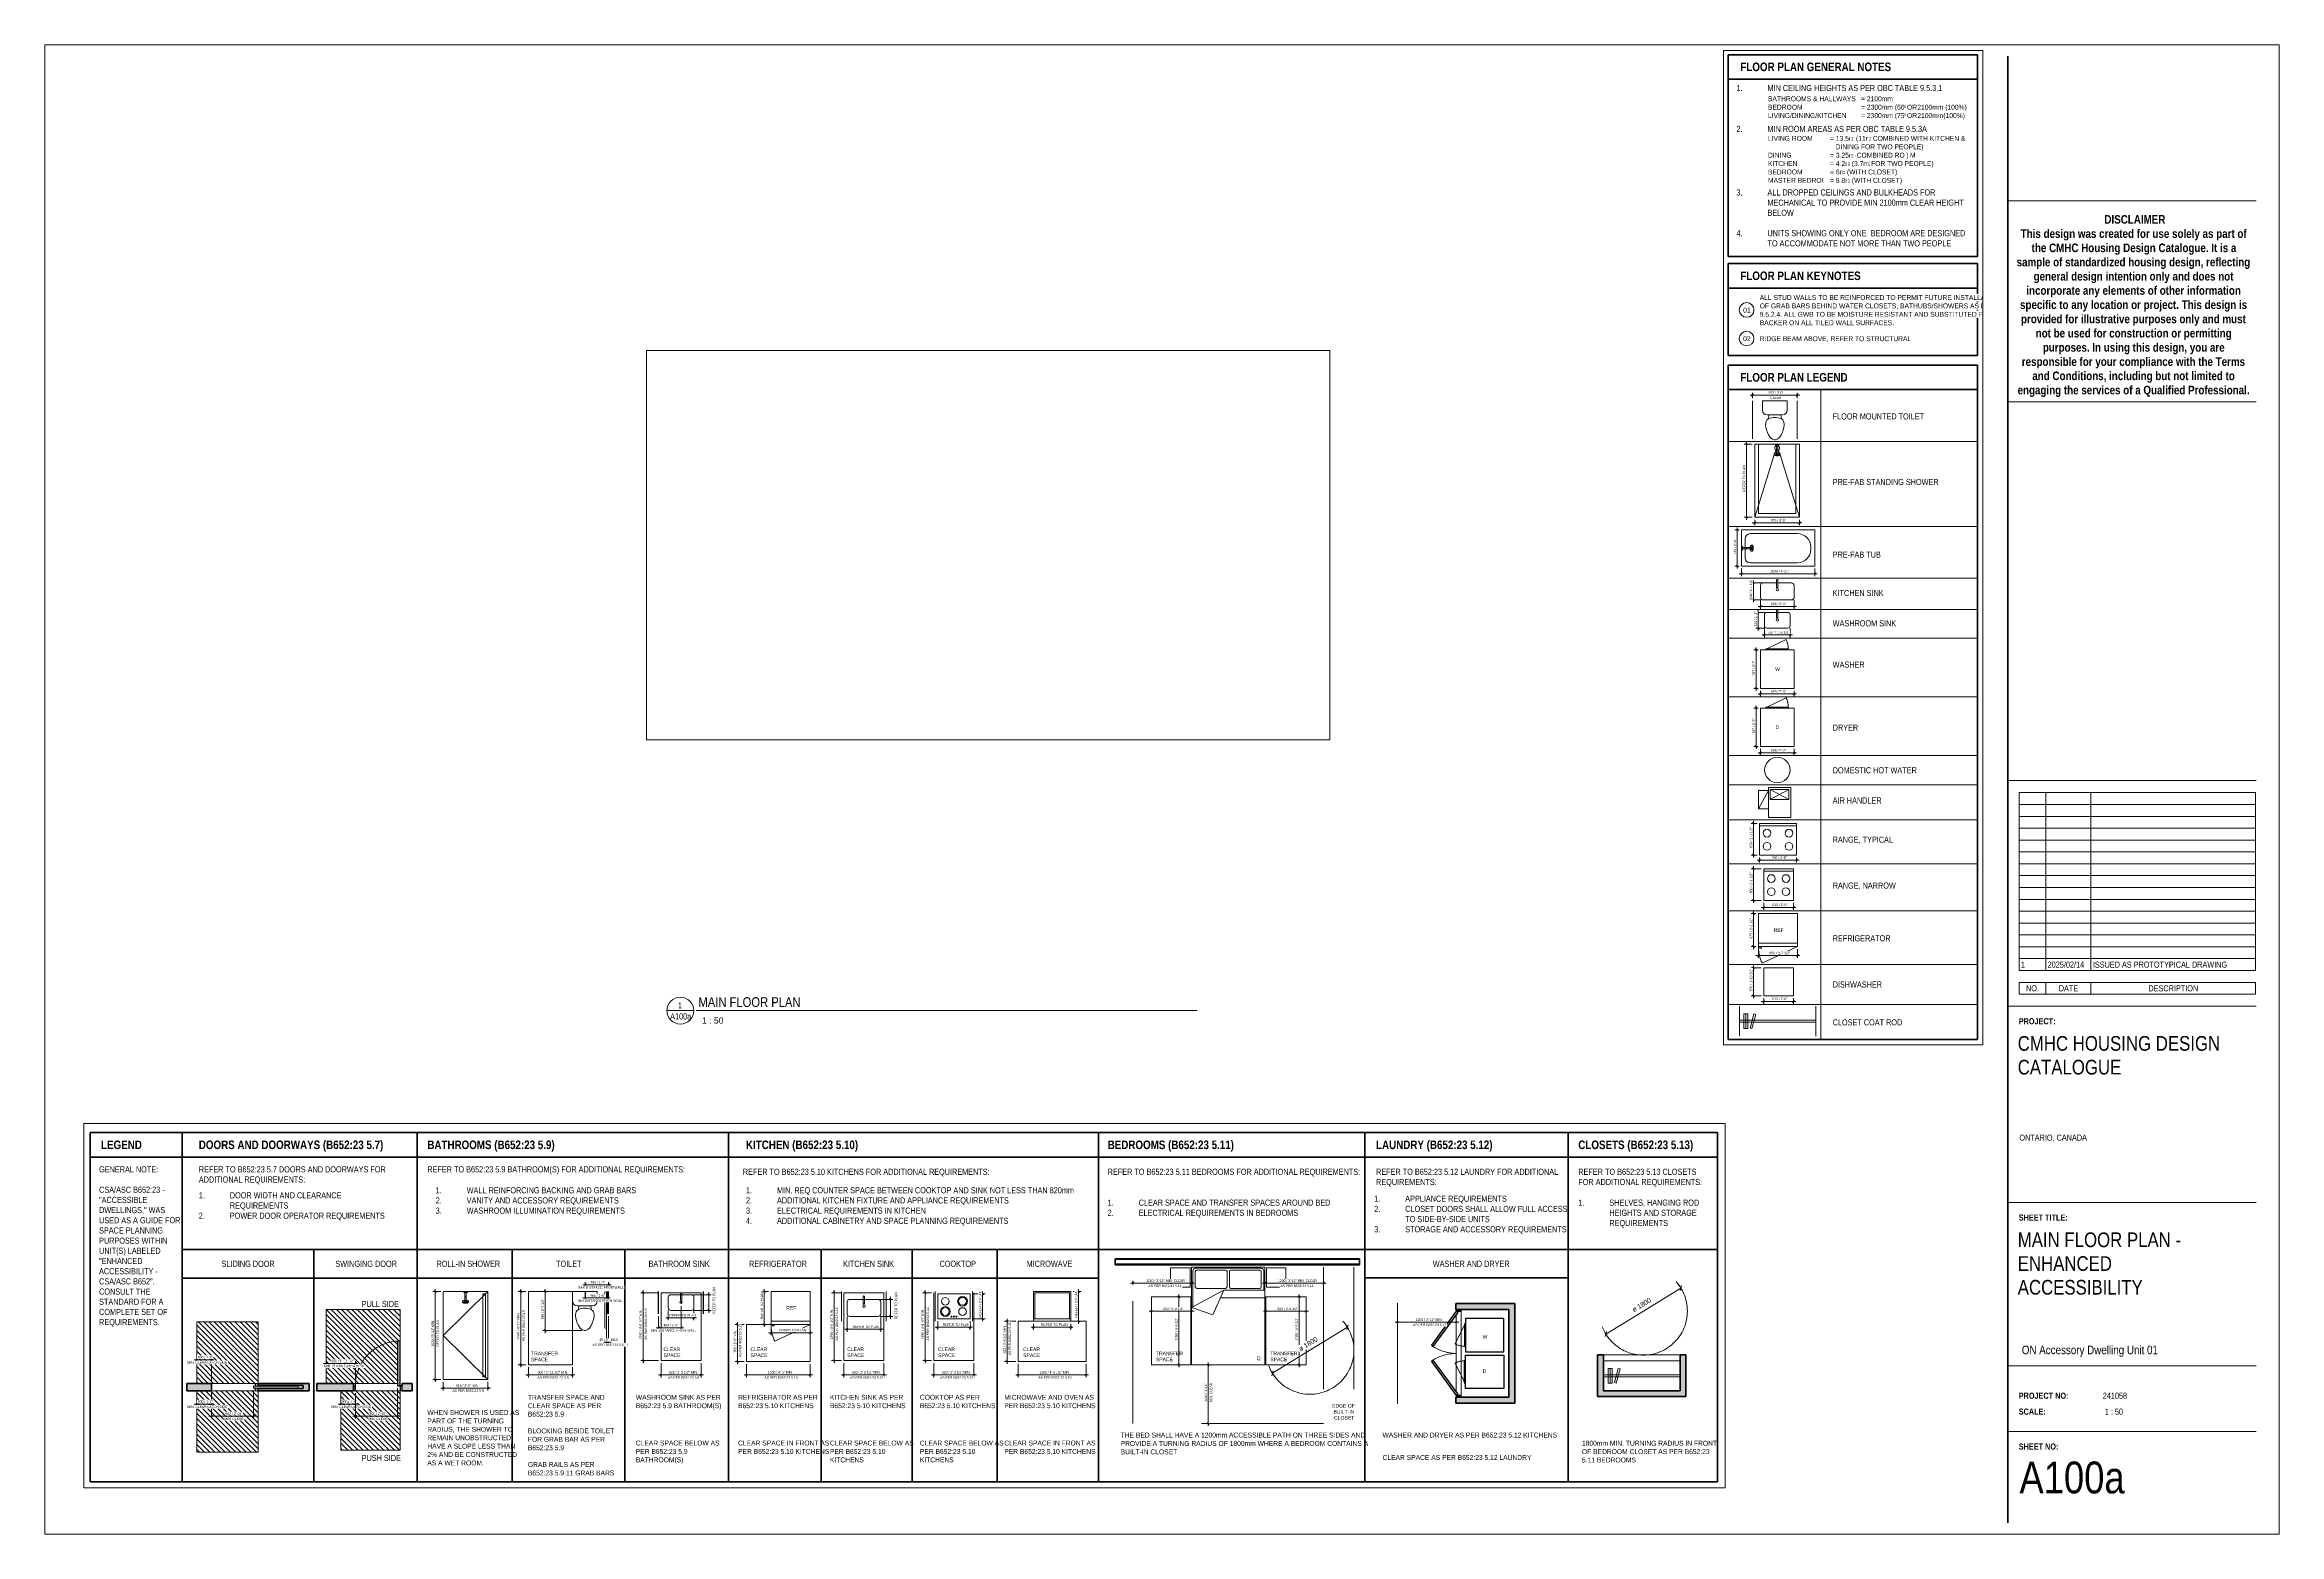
# Paper-space layout 'Layout1' of a CAD drawing. Header units: millimetres. Extents: x -126 to 789, y -120 to 489.
# The model-space entities are those that its viewports show. They can reach past a viewport. Long polylines and large blocks are cut down to what shows.
import ezdxf

# ---------------------------------------------------------------- set-up
doc = ezdxf.new("R2010")
doc.units = ezdxf.units.MM
doc.linetypes.add('CMHC_Dash - Medium', pattern=[4, 2, -2])
doc.linetypes.add('CMHC_Dash - Small', pattern=[2, 1, -1])
for name, color, linetype, lineweight in [('A-ANNO-DIMS', 7, 'Continuous', 9), ('A-ANNO-DIMS-50', 7, 'Continuous', 9), ('A-ANNO-NOTE', 7, 'Continuous', 18), ('A-DETL-GENF', 7, 'Continuous', 18), ('A-DETL-HDLN', 7, 'CMHC_Dash - Medium', 25), ('A-DETL-THIN', 7, 'Continuous', 9), ('A-DOOR-HDLN', 7, 'CMHC_Dash - Small', 18), ('A-WALL', 7, 'Continuous', 18), ('A-WALL-PATT', 7, 'Continuous', 50), ('G-ANNO-SCHD', 7, 'Continuous', 9), ('G-ANNO-TEXT', 7, 'Continuous', 9), ('G-ANNO-TTLB', 7, 'Continuous', 18), ('G-ANNO-TTLB-MEDM', 7, 'Continuous', 35), ('G-ANNO-TTLB-THIN', 7, 'Continuous', 18), ('I-FURN', 7, 'Continuous', 18), ('M-EQPM', 7, 'Continuous', 18), ('M-EQPM-HDLN', 7, 'CMHC_Dash - Small', 18), ('P-SANR-FIXT', 7, 'Continuous', 18), ('P-SANR-FIXT-HDLN', 7, 'CMHC_Dash - Small', 18), ('Q-CASE', 7, 'Continuous', 18), ('Q-SPCQ', 7, 'Continuous', 18), ('Q-SPCQ-HDLN', 7, 'CMHC_Dash - Small', 18)]:
    doc.layers.add(name, color=color, linetype=linetype, lineweight=lineweight)
doc.layers.add('A-DETL', color=7, linetype='Continuous', lineweight=18, true_color=0x00a600)
doc.layers.add('G-ANNO-NPLT', color=7, linetype='Continuous', plot=False)
doc.styles.add('Arial Narrow', font='ARIALN.TTF', dxfattribs={"height": 75})
doc.styles.add('Arial Narrow_1', font='ARIALN.TTF', dxfattribs={"height": 100})
doc.styles.add('Arial Narrow_10', font='ARIALN.TTF', dxfattribs={"height": 4})
doc.styles.add('Arial Narrow_11', font='ARIALN.TTF', dxfattribs={"height": 3.5})
doc.styles.add('Arial Narrow_4', font='ARIALN.TTF', dxfattribs={"height": 50})
doc.styles.add('Arial Narrow_5', font='ARIALN.TTF', dxfattribs={"height": 125})
doc.styles.add('Arial Narrow_6', font='ARIALN.TTF', dxfattribs={"height": 64.991706})
doc.styles.add('Arial Narrow_7', font='ARIALN.TTF', dxfattribs={"height": 2.5})
doc.styles.add('Arial Narrow_8', font='ARIALN.TTF', dxfattribs={"height": 13})
doc.styles.add('Arial Narrow_9', font='ARIALN.TTF', dxfattribs={"height": 6})
doc.styles.add('Arial Narrow_B_1', font='ARIALNB.TTF', dxfattribs={"height": 175})
doc.styles.add('Arial Narrow_B_2', font='ARIALNB.TTF', dxfattribs={"height": 3.5})
doc.styles.add('Arial Narrow_B_3', font='ARIALNB.TTF', dxfattribs={"height": 2.5})
doc.styles.add('Arial_1', font='arial.ttf', dxfattribs={"height": 2.5})
doc.dimstyles.new('CMHC_Standard__Small_', dxfattribs={"dimscale": 304.8, "dimtxt": 51.171549, "dimasz": 0.123031, "dimexe": 0.164042, "dimexo": 0.164042, "dimgap": 0.04101, "dimtad": 1, "dimdec": 0, "dimzin": 0, "dimdsep": 46, "dimtxsty": 'Arial Narrow_4', "dimblk1": 'OBLIQUE', "dimblk2": 'OBLIQUE', "dimsah": 1, "dimcen": 0.09, "dimdle": 0.164042, "dimazin": 0, "dimtfac": 1, "dimtdec": 4, "dimtix": 1, "dimtmove": 2, "dimatfit": 3, "dimfxl": 1, "dimtvp": 1, "dimtfill": 1, "dimtolj": 1, "dimtzin": 0, "dimarcsym": 2})
doc.dimstyles.new('CMHC_Standard__Small__1', dxfattribs={"dimscale": 304.8, "dimtxt": 51.171549, "dimasz": 0.123031, "dimexe": 0.164042, "dimexo": 0.164042, "dimgap": 0.04101, "dimtad": 1, "dimdec": 0, "dimzin": 0, "dimdsep": 46, "dimtxsty": 'Arial Narrow_4', "dimblk1": 'OBLIQUE', "dimblk2": 'OBLIQUE', "dimsah": 1, "dimcen": 0.09, "dimdle": 0.164042, "dimazin": 0, "dimtfac": 1, "dimtdec": 4, "dimtix": 1, "dimtmove": 0, "dimatfit": 3, "dimfxl": 1, "dimtvp": 1, "dimtfill": 1, "dimtolj": 1, "dimtzin": 0, "dimarcsym": 2})
doc.dimstyles.new('LGA_Standard', dxfattribs={"dimscale": 304.8, "dimtxt": 102.343097, "dimasz": 0.246063, "dimexe": 0.393701, "dimexo": 0, "dimgap": 0.164042, "dimtad": 1, "dimjust": 3, "dimdec": 0, "dimzin": 0, "dimdsep": 46, "dimtxsty": 'Arial Narrow_1', "dimblk1": 'OBLIQUE', "dimblk2": 'OBLIQUE', "dimsah": 1, "dimcen": 0.09, "dimazin": 0, "dimtfac": 1, "dimtdec": 4, "dimtix": 1, "dimtmove": 0, "dimatfit": 2, "dimfxl": 1, "dimtvp": 1, "dimtfill": 1, "dimtolj": 1, "dimtzin": 0, "dimarcsym": 2})
pattern_1 = [(0, (0, 0), (203.2, 50.8), [16.764, -135.636, 16.764, -135.636, -812.8]), (0, (0, 0), (203.2, 50.8), [-304.8, 16.764, -288.036, 16.764, -135.636, -355.6]), (0, (0, 0), (203.2, 50.8), [-762, 16.764, -84.836, 16.764, -237.236]), (120, (76.2, 25.4), (-145.59409, 150.57636), [16.764, -135.636, 16.764, -135.636, -812.8]), (120, (76.2, 25.4), (-145.59409, 150.57636), [-304.8, 16.764, -288.036, 16.764, -135.636, -355.6]), (120, (76.2, 25.4), (-145.59409, 150.57636), [-762, 16.764, -84.836, 16.764, -237.236]), (240, (101.6, 127), (-57.60591, -201.37636), [16.764, -135.636, 16.764, -135.636, -812.8]), (240, (101.6, 127), (-57.60591, -201.37636), [-304.8, 16.764, -288.036, 16.764, -135.636, -355.6]), (240, (101.6, 127), (-57.60591, -201.37636), [-762, 16.764, -84.836, 16.764, -237.236])]
pattern_2 = [(135, (-22277.625, 0), (-53.033, -53.033), [])]

psp = doc.layouts.get("Layout1")

# ---------------------------------------------------------------- texts
at = {"layer": 'G-ANNO-SCHD', "char_height": 2.5, "line_spacing_factor": 0.974696, "style": 'Arial Narrow_7'}
for s, insert, width, attachment_point in [('1', (682.99, 114.05), 1.9036, 1), ('2025/02/14', (693.94, 114.05), 17.132, 1), ('ISSUED AS PROTOTYPICAL DRAWING', (712.41, 114.05), 63.5544, 1), ('NO.', (687.72, 104.35), 6.1098, 2), ('DATE', (702.43, 104.35), 9.2108, 2), ('DESCRIPTION', (745.35, 104.35), 23.5489, 2)]:
    psp.add_mtext(s, dxfattribs=dict(at, insert=insert, width=width, attachment_point=attachment_point))
at = {"layer": 'G-ANNO-TTLB', "lineweight": 9, "attachment_point": 1}
for s, insert, char_height, width, style in [('A100a', (130.26, 92.86), 2.5, 10.0211, 'Arial Narrow_7'), ('1', (133.45, 97.39), 2.5, 1.9241, 'Arial Narrow_7'), ('MAIN FLOOR PLAN', (141.83, 99.46), 4, 50.6666, 'Arial Narrow_10'), (' 1 : 50', (142.34, 91.18), 2.5, 11.7848, 'Arial_1'), ('CMHC HOUSING DESIGN', (681.67, 83.56), 6, 101.5738, 'Arial Narrow_9'), ('CATALOGUE', (681.67, 73.84), 6, 51.9494, 'Arial Narrow_9'), ('ONTARIO, CANADA', (682.35, 43.25), 2.5, 32.2278, 'Arial Narrow_7'), ('MAIN FLOOR PLAN -', (681.69, 3.2), 6, 81.7721, 'Arial Narrow_9'), ('ENHANCED', (681.69, -6.52), 6, 47.2996, 'Arial Narrow_9'), ('ACCESSIBILITY', (681.69, -16.24), 6, 62.6118, 'Arial Narrow_9'), ('241058', (716.47, -62.36), 2.5, 11.5443, 'Arial Narrow_7'), (' 1 : 50', (716.47, -68.87), 2.5, 9.6203, 'Arial Narrow_7'), ('A100a', (682.38, -90.58), 13, 52.1097, 'Arial Narrow_8')]:
    psp.add_mtext(s, dxfattribs=dict(at, insert=insert, char_height=char_height, width=width, style=style))

msp = doc.modelspace()

# ---------------------------------------------------------------- texts
at = {"layer": 'A-ANNO-NOTE', "lineweight": 9, "char_height": 100, "attachment_point": 1, "style": 'Arial Narrow_1', "bg_fill": 3, "box_fill_scale": 1.25, "bg_fill_color": 256, "bg_fill_true_color": 13158600, "bg_fill_transparency": 0}
for s, insert, width in [('BACKER ON ALL TILED WALL SURFACES.', (-49889.6, -3059.01), 2858.0159), ('RIDGE BEAM ABOVE, REFER TO STRUCTURAL', (-49889.6, -3386.08), 3210.7584)]:
    msp.add_mtext(s, dxfattribs=dict(at, insert=insert, width=width))
at = {"layer": 'G-ANNO-TEXT', "attachment_point": 1, "bg_fill": 3, "box_fill_scale": 1.25, "bg_fill_color": 256, "bg_fill_true_color": 13158600, "bg_fill_transparency": 0}
for s, insert, char_height, width, style in [('FLOOR PLAN GENERAL NOTES', (-50286.04, 2214.14), 175, 3791.9819, 'Arial Narrow_B_1'), ('BATHROOMS & HALLWAYS ', (-49720.65, 1523.71), 100, 1904.0078, 'Arial Narrow_1'), ('BEDROOM', (-49720.65, 1351.73), 100, 725.5272, 'Arial Narrow_1'), ('LIVING/DINING/KITCHEN', (-49720.65, 1179.76), 100, 1655.4847, 'Arial Narrow_1'), ('LIVING ROOM', (-49720.65, 713.62), 100, 937.9744, 'Arial Narrow_1'), ('^I^I', (-49720.65, 541.64), 100, 1539.24, 'Arial Narrow_1'), ('DINING ', (-49720.65, 369.66), 100, 529.1137, 'Arial Narrow_1'), ('KITCHEN ', (-49720.65, 197.68), 100, 661.3922, 'Arial Narrow_1'), ('BEDROOM ', (-49720.65, 25.7), 100, 765.6116, 'Arial Narrow_1'), ('MASTER BEDROOM ', (-49720.65, -146.28), 100, 1398.9447, 'Arial Narrow_1'), ('FLOOR PLAN KEYNOTES', (-50286.04, -2061.25), 175, 3026.3703, 'Arial Narrow_B_1'), ('FLOOR PLAN LEGEND', (-50286.04, -4138.32), 175, 2697.6784, 'Arial Narrow_B_1'), ('LEGEND', (-41885.4, -16755.2), 175, 1026.16, 'Arial Narrow_B_1'), ('BATHROOMS (B652:23 5.9)', (-35209.7, -16755.2), 175, 3186.7078, 'Arial Narrow_B_1'), ('KITCHEN (B652:23 5.10)', (-28690.5, -16755.2), 175, 2801.8978, 'Arial Narrow_B_1'), ('BEDROOMS (B652:23 5.11)', (-21289.95, -16755.2), 175, 3158.6487, 'Arial Narrow_B_1'), ('LAUNDRY (B652:23 5.12)', (-15798.78, -16755.2), 175, 2910.1256, 'Arial Narrow_B_1'), ('CLOSETS (B652:23 5.13)', (-11660.67, -16755.2), 175, 2878.0581, 'Arial Narrow_B_1'), ('W', (-13615.79, -20733.43), 75, 100.2109, 'Arial Narrow'), ('CLEAR', (-30377.74, -20988.77), 75, 356.7509, 'Arial Narrow'), ('CLEAR', (-28597.74, -20988.77), 75, 356.7509, 'Arial Narrow'), ('CLEAR', (-26617.74, -20988.77), 75, 356.7509, 'Arial Narrow'), ('CLEAR', (-24757.74, -20988.77), 75, 356.7509, 'Arial Narrow'), ('CLEAR', (-23017.74, -20988.77), 75, 356.7509, 'Arial Narrow'), ('TRANSFER ', (-33087.51, -21075.56), 75, 601.2656, 'Arial Narrow'), ('TRANSFER ', (-20302.83, -21073.37), 75, 601.2656, 'Arial Narrow'), ('TRANSFER ', (-17962.83, -21073.37), 75, 601.2656, 'Arial Narrow'), ('SPACE', (-30377.74, -21111.14), 75, 364.7678, 'Arial Narrow'), ('SPACE', (-28597.74, -21111.14), 75, 364.7678, 'Arial Narrow'), ('SPACE', (-26617.74, -21111.14), 75, 364.7678, 'Arial Narrow'), ('SPACE', (-24757.74, -21111.14), 75, 364.7678, 'Arial Narrow'), ('SPACE', (-23017.74, -21111.14), 75, 364.7678, 'Arial Narrow'), ('SPACE', (-20302.83, -21195.74), 75, 364.7678, 'Arial Narrow'), ('SPACE', (-17962.83, -21195.74), 75, 364.7678, 'Arial Narrow'), ('SPACE', (-33087.51, -21197.93), 75, 364.7678, 'Arial Narrow'), ('D', (-13615.79, -21439.26), 75, 76.1603, 'Arial Narrow'), ('TRANSFER SPACE AND ', (-33152.02, -21959.22), 100, 1667.51, 'Arial Narrow_1'), ('WASHROOM SINK AS PER ', (-30944.6, -21959.22), 100, 1835.8644, 'Arial Narrow_1'), ('REFRIGERATOR AS PER ', (-28852.02, -21959.22), 100, 1727.6366, 'Arial Narrow_1'), ('KITCHEN SINK AS PER ', (-26972.02, -21959.22), 100, 1599.3666, 'Arial Narrow_1'), ('COOKTOP AS PER ', (-25132.02, -21959.22), 100, 1310.7591, 'Arial Narrow_1'), ('MICROWAVE AND OVEN AS ', (-23404.59, -21959.22), 100, 1936.0753, 'Arial Narrow_1'), ('CLEAR SPACE AS PER ', (-33152.02, -22131.2), 100, 1603.375, 'Arial Narrow_1'), ('B652:23 5.9 BATHROOM(S)', (-30944.6, -22131.2), 100, 1823.8391, 'Arial Narrow_1'), ('B652:23 5.10 KITCHENS', (-28852.02, -22131.2), 100, 1615.4003, 'Arial Narrow_1'), ('B652:23 5.10 KITCHENS', (-26972.02, -22131.2), 100, 1615.4003, 'Arial Narrow_1'), ('B652:23 5.10 KITCHENS', (-25132.02, -22131.2), 100, 1615.4003, 'Arial Narrow_1'), ('PER B652:23 5.10 KITCHENS', (-23404.59, -22131.2), 100, 1948.1006, 'Arial Narrow_1'), ('EDGE OF ', (-16696.48, -22145.2), 75, 472.9956, 'Arial Narrow'), ('WHEN SHOWER IS USED AS ', (-35209.7, -22270.57), 100, 1968.1428, 'Arial Narrow_1'), ('BUILT-IN ', (-16670.02, -22267.57), 75, 440.9281, 'Arial Narrow'), ('B652:23 5.9', (-33152.02, -22303.18), 100, 777.6369, 'Arial Narrow_1'), ('CLOSET', (-16656.79, -22389.94), 75, 424.8944, 'Arial Narrow'), ('PART OF THE TURNING ', (-35209.7, -22442.55), 100, 1659.4931, 'Arial Narrow_1'), ('RADIUS, THE SHOWER TO ', (-35209.7, -22614.53), 100, 1847.8897, 'Arial Narrow_1'), ('BLOCKING BESIDE TOILET ', (-33152.02, -22647.14), 100, 1875.9488, 'Arial Narrow_1'), ('THE BED SHALL HAVE A 1200mm ACCESSIBLE PATH ON THREE SIDES AND ', (-21024.59, -22731.85), 100, 5243.0363, 'Arial Narrow_1'), ('WASHER AND DRYER AS PER B652:23 5.12 KITCHENS', (-15666.66, -22731.85), 100, 3711.8131, 'Arial Narrow_1'), ('REMAIN UNOBSTRUCTED, ', (-35209.7, -22786.51), 100, 1843.8812, 'Arial Narrow_1'), ('FOR GRAB BAR AS PER ', (-33152.02, -22819.12), 100, 1675.5269, 'Arial Narrow_1'), ('CLEAR SPACE BELOW AS ', (-30944.6, -22894.71), 100, 1823.8391, 'Arial Narrow_1'), ('CLEAR SPACE IN FRONT AS ', (-28852.02, -22894.71), 100, 1976.1597, 'Arial Narrow_1'), ('1800mm MIN. TURNING RADIUS IN FRONT ', (-11586.66, -22898.26), 100, 2886.075, 'Arial Narrow_1'), ('PROVIDE A TURNING RADIUS OF 1800mm WHERE A BEDROOM CONTAINS A ', (-21024.59, -22903.83), 100, 5267.0869, 'Arial Narrow_1'), ('HAVE A SLOPE LESS THAN ', (-35209.7, -22958.48), 100, 1916.0331, 'Arial Narrow_1'), ('B652:23 5.9', (-33152.02, -22991.1), 100, 777.6369, 'Arial Narrow_1'), ('PER B652:23 5.9 ', (-30944.6, -23066.69), 100, 1150.4216, 'Arial Narrow_1'), ('PER B652:23 5.10 KITCHENS', (-28852.02, -23066.69), 100, 1948.1006, 'Arial Narrow_1'), ('PER B652:23 5.10 ', (-25132.02, -23066.69), 100, 1230.5903, 'Arial Narrow_1'), ('PER B652:23 5.10 KITCHENS', (-23404.59, -23066.69), 100, 1948.1006, 'Arial Narrow_1'), ('BUILT-IN CLOSET', (-21024.59, -23075.8), 100, 1202.5312, 'Arial Narrow_1'), ('OF BEDROOM CLOSET AS PER B652:23 ', (-11586.66, -23070.24), 100, 2753.7966, 'Arial Narrow_1'), ('2% AND BE CONSTRUCTED ', (-35209.7, -23130.46), 100, 1932.0669, 'Arial Narrow_1'), ('CLEAR SPACE AS PER B652:23 5.12 LAUNDRY', (-15666.66, -23190.25), 100, 3174.6825, 'Arial Narrow_1'), ('BATHROOM(S)', (-30944.6, -23238.67), 100, 1006.1178, 'Arial Narrow_1'), ('KITCHENS', (-26972.02, -23238.67), 100, 717.5103, 'Arial Narrow_1'), ('KITCHENS', (-25132.02, -23238.67), 100, 717.5103, 'Arial Narrow_1'), ('5.11 BEDROOMS', (-11586.66, -23242.22), 100, 1142.4047, 'Arial Narrow_1'), ('AS A WET ROOM.', (-35209.7, -23302.44), 100, 1198.5228, 'Arial Narrow_1'), ('GRAB RAILS AS PER ', (-33152.02, -23335.06), 100, 1459.0712, 'Arial Narrow_1'), ('B652:23 5.9.11 GRAB BARS', (-33152.02, -23507.04), 100, 1847.8897, 'Arial Narrow_1')]:
    msp.add_mtext(s, dxfattribs=dict(at, insert=insert, char_height=char_height, width=width, style=style))
at = {"layer": 'G-ANNO-TEXT', "char_height": 125, "attachment_point": 1, "style": 'Arial Narrow_5'}
for s, insert, width in [('1.', (-50366.04, 1755.82), 769.62), ('MIN CEILING HEIGHTS AS PER OBC TABLE 9.5.3.1', (-49731.04, 1755.82), 4168.775), ('2.', (-50366.04, 919.2), 144.3038), ('^I', (-50246.98, 919.2), 625.3162), ('MIN ROOM AREAS AS PER OBC TABLE 9.5.3A', (-49731.04, 919.2), 3804.0072), ('3.', (-50366.04, -380.8), 144.3038), ('^I', (-50246.98, -380.8), 625.3162), ('ALL DROPPED CEILINGS AND BULKHEADS FOR ', (-49731.04, -380.8), 4048.5219), ('^I', (-50366.04, -589.16), 769.62), ('MECHANICAL TO PROVIDE MIN 2100mm CLEAR HEIGHT ', (-49731.04, -589.16), 4721.9394), ('^I', (-50366.04, -797.52), 769.62), ('BELOW ', (-49731.04, -797.52), 677.4259), ('4.', (-50366.04, -1214.24), 144.3038), ('^I', (-50246.98, -1214.24), 625.3162), ('UNITS SHOWING ONLY ONE  BEDROOM ARE DESIGNED ', (-49731.04, -1214.24), 4766.0322), ('^I', (-50366.04, -1422.6), 769.62), ('TO ACCOMMODATE NOT MORE THAN TWO PEOPLE', (-49731.04, -1422.6), 4393.2475), ('FLOOR MOUNTED TOILET', (-48397.16, -4963.45), 2188.6069), ('PRE-FAB STANDING SHOWER', (-48397.16, -6304.62), 2529.3241), ('PRE-FAB TUB', (-48397.16, -7790.98), 1150.4216), ('KITCHEN SINK', (-48397.16, -8576.07), 1214.5566), ('WASHROOM SINK', (-48397.16, -9196.29), 1515.1894), ('WASHER', (-48397.16, -10041.82), 761.6031), ('DRYER', (-48397.16, -11330.16), 605.2741), ('DOMESTIC HOT WATER', (-48397.16, -12203.03), 2012.2356), ('AIR HANDLER', (-48397.16, -12821.76), 1162.4469), ('RANGE, TYPICAL', (-48397.16, -13624.26), 1439.0291), ('RANGE, NARROW', (-48397.16, -14563.4), 1503.1641), ('REFRIGERATOR ', (-48397.16, -15641.39), 1431.0122), ('DISHWASHER', (-48397.16, -16586.79), 1174.4722), ('GENERAL NOTE:', (-41925.4, -17282.65), 1410.97), ('REFER TO B652:23 5.7 DOORS AND DOORWAYS FOR ', (-39885.4, -17282.65), 4509.4922), ('REFER TO B652:23 5.9 BATHROOM(S) FOR ADDITIONAL REQUIREMENTS:', (-35209.7, -17282.65), 6148.9431), ('REFER TO B652:23 5.10 KITCHENS FOR ADDITIONAL REQUIREMENTS:', (-28754.41, -17332.31), 5888.3947), ('REFER TO B652:23 5.11 BEDROOMS FOR ADDITIONAL REQUIREMENTS:', (-21289.95, -17332.18), 6024.6816), ('REFER TO B652:23 5.12 LAUNDRY FOR ADDITIONAL ', (-15798.78, -17332.18), 4389.2391), ('REFER TO B652:23 5.13 CLOSETS ', (-11660.67, -17332.18), 2870.0413), ('CLOSET COAT ROD', (-48397.16, -17362.07), 1663.5016), ('ADDITIONAL REQUIREMENTS:', (-39885.4, -17491.01), 2537.3409), ('REQUIREMENTS:', (-15798.78, -17540.54), 1447.0459), ('FOR ADDITIONAL REQUIREMENTS:', (-11660.67, -17540.54), 2954.2184), ('CSA/ASC B652:23 - ', (-41925.4, -17699.36), 1607.3834), ('1.', (-35039.33, -17710.18), 769.62), ('WALL REINFORCING BACKING AND GRAB BARS', (-34404.33, -17710.18), 4040.505), ('1.', (-28690.5, -17710.18), 769.62), ('MIN. REQ COUNTER SPACE BETWEEN COOKTOP AND SINK NOT LESS THAN 820mm', (-28055.5, -17710.18), 7086.9175), ('DOOR WIDTH AND CLEARANCE ', (-39250.4, -17814), 2705.6953), ('1.', (-39885.4, -17814), 769.62), ('1.', (-15836.76, -17883.6), 769.62), ('APPLIANCE REQUIREMENTS', (-15201.76, -17883.6), 2421.0963), ('"ACCESSIBLE ', (-41925.4, -17907.72), 1198.5228), ('2.', (-35039.33, -17918.54), 769.62), ('VANITY AND ACCESSORY REQUIREMENTS', (-34404.33, -17918.54), 3627.6359), ('2.', (-28690.5, -17918.54), 769.62), ('ADDITIONAL KITCHEN FIXTURE AND APPLIANCE REQUIREMENTS', (-28055.5, -17918.54), 5527.6353), ('1.', (-21289.95, -17963.37), 769.62), ('CLEAR SPACE AND TRANSFER SPACES AROUND BED', (-20654.95, -17963.37), 4569.6187), ('1.', (-11660.67, -17963.37), 769.62), ('SHELVES, HANGING ROD ', (-11025.67, -17963.37), 2188.6069), ('REQUIREMENTS', (-39250.4, -18022.36), 1398.9447), ('2.', (-15836.76, -18091.96), 769.62), ('CLOSET DOORS SHALL ALLOW FULL ACCESS ', (-15201.76, -18091.96), 3920.2519), ('DWELLINGS," WAS ', (-41925.4, -18116.08), 1623.4172), ('3.', (-35039.33, -18126.9), 769.62), ('WASHROOM ILLUMINATION REQUIREMENTS', (-34404.33, -18126.9), 3771.9397), ('3.', (-28690.5, -18126.9), 769.62), ('ELECTRICAL REQUIREMENTS IN KITCHEN', (-28055.5, -18126.9), 3547.4672), ('2.', (-21289.95, -18171.73), 769.62), ('ELECTRICAL REQUIREMENTS IN BEDROOMS', (-20654.95, -18171.73), 3799.9988), ('HEIGHTS AND STORAGE ', (-11025.67, -18171.73), 2136.4972), ('2.', (-39885.4, -18230.72), 769.62), ('POWER DOOR OPERATOR REQUIREMENTS', (-39250.4, -18230.72), 3699.7878), ('TO SIDE-BY-SIDE UNITS', (-15201.76, -18300.32), 2016.2441), ('USED AS A GUIDE FOR ', (-41925.4, -18324.44), 1952.1091), ('ADDITIONAL CABINETRY AND SPACE PLANNING REQUIREMENTS', (-28055.5, -18335.26), 5515.61), ('4.', (-28690.5, -18335.26), 769.62), ('REQUIREMENTS', (-11025.67, -18380.09), 1398.9447), ('3.', (-15836.76, -18508.68), 769.62), ('STORAGE AND ACCESSORY REQUIREMENTS', (-15201.76, -18508.68), 3852.1084), ('SPACE PLANNING ', (-41925.4, -18532.8), 1571.3075), ('PURPOSES WITHIN ', (-41925.4, -18741.16), 1679.5353), ('UNIT(S) LABELED ', (-41925.4, -18949.52), 1511.1809), ('"ENHANCED ', (-41925.4, -19157.88), 1078.2697), ('SLIDING DOOR', (-39418.04, -19215.13), 1262.6578), ('SWINGING DOOR', (-37090.87, -19215.13), 1467.0881), ('ROLL-IN SHOWER', (-35020.56, -19215.13), 1511.1809), ('TOILET', (-32575.67, -19215.13), 613.2909), ('BATHROOM SINK', (-30683.29, -19215.13), 1459.0712), ('REFRIGERATOR', (-28627.65, -19215.13), 1382.9109), ('KITCHEN SINK', (-26704.43, -19215.13), 1214.5566), ('COOKTOP', (-24730.49, -19215.13), 873.8394), ('MICROWAVE', (-22948.58, -19215.13), 1090.295), ('WASHER AND DRYER', (-14638.17, -19215.13), 1827.8475), ('ACCESSIBILITY - ', (-41925.4, -19366.24), 1447.0459), ('CSA/ASC B652". ', (-41925.4, -19574.6), 1370.8856), ('CONSULT THE ', (-41925.4, -19782.96), 1274.6831), ('STANDARD FOR A ', (-41925.4, -19991.32), 1583.3328), ('PULL SIDE', (-36553.17, -20036.43), 885.8647), ('COMPLETE SET OF ', (-41925.4, -20199.68), 1687.5522), ('REQUIREMENTS.', (-41925.4, -20408.04), 1447.0459), ('PUSH SIDE', (-36553.17, -23187.6), 933.9659)]:
    msp.add_mtext(s, dxfattribs=dict(at, insert=insert, width=width))

# ---------------------------------------------------------------- blocks, each defined once
blk = doc.blocks.new('CMHC_Sheet - ARCH D - SANS LOGO - Standard-9392055-MAIN FLOOR PLAN - ENHANCED ACCESSIBILITY')
at = {"layer": 'G-ANNO-TTLB-MEDM'}
blk.add_line((677.59, 484.51), (677.59, -115.57), dxfattribs=at)
at = {"layer": 'G-ANNO-TTLB-THIN'}
for p, q in [((788.72, 489.27), (-125.68, 489.27)), ((-125.68, 489.27), (-125.68, -120.33)), ((788.72, -120.33), (788.72, 489.27)), ((779.19, 425.42), (677.59, 425.42)), ((779.19, 343.16), (677.59, 343.16)), ((779.19, 188.15), (677.59, 188.15)), ((779.19, 95.84), (677.59, 95.84)), ((779.19, 15.5), (677.59, 15.5)), ((779.19, -51.44), (677.59, -51.44)), ((677.59, -78.28), (779.19, -78.28)), ((-125.68, -120.33), (788.72, -120.33))]:
    blk.add_line(p, q, dxfattribs=at)
at = {"layer": 'G-ANNO-TTLB', "lineweight": 9, "attachment_point": 1}
for s, insert, char_height, width, style in [('This design was created for use solely as part of ', (682.89, 413.71), 3.5, 114.962, 'Arial Narrow_B_2'), ('DISCLAIMER', (717.15, 419.53), 3.5, 30.5443, 'Arial Narrow_B_2'), ('the CMHC Housing Design Catalogue. It is a ', (687.39, 407.89), 3.5, 104.1392, 'Arial Narrow_B_2'), ('sample of standardized housing design, reflecting ', (681.23, 402.07), 3.5, 118.7299, 'Arial Narrow_B_2'), ('general design intention only and does not ', (688.18, 396.25), 3.5, 102.135, 'Arial Narrow_B_2'), ('specific to any location or project. This design is ', (682.62, 384.61), 3.5, 115.6033, 'Arial Narrow_B_2'), ('incorporate any elements of other information ', (685.2, 390.43), 3.5, 109.3502, 'Arial Narrow_B_2'), ('provided for illustrative purposes only and must ', (683.02, 378.79), 3.5, 114.6413, 'Arial Narrow_B_2'), ('not be used for construction or permitting ', (689.04, 372.96), 3.5, 100.1308, 'Arial Narrow_B_2'), ('purposes. In using this design, you are ', (691.95, 367.14), 3.5, 93.0759, 'Arial Narrow_B_2'), ('responsible for your compliance with the Terms ', (683.35, 361.32), 3.5, 113.8396, 'Arial Narrow_B_2'), ('engaging the services of a Qualified Professional.', (681.63, 349.68), 3.5, 116.6455, 'Arial Narrow_B_2'), ('and Conditions, including but not limited to  ', (687.65, 355.5), 3.5, 104.8607, 'Arial Narrow_B_2'), ('PROJECT:', (682.1, 90.88), 2.5, 17.557, 'Arial Narrow_B_3'), ('SHEET TITLE:', (682.1, 10.54), 2.5, 23.4894, 'Arial Narrow_B_3'), ('PROJECT NO:', (682.1, -62.36), 2.5, 23.7299, 'Arial Narrow_B_3'), ('SCALE:', (682.1, -68.87), 2.5, 12.9072, 'Arial Narrow_B_3'), ('SHEET NO:', (682.1, -83.16), 2.5, 18.9198, 'Arial Narrow_B_3')]:
    blk.add_mtext(s, dxfattribs=dict(at, insert=insert, char_height=char_height, width=width, style=style))
blk = doc.blocks.new('Viewport - Standard-3208163-MAIN FLOOR PLAN - ENHANCED ACCESSIBILITY')
at = {"layer": 'G-ANNO-TTLB', "lineweight": 9}
blk.add_line((-12, 0), (-1, 0), dxfattribs=at)
for start, end in [(360, 180), (180, 0)]:
    blk.add_arc((-6.5, 0), 5.5, start, end, dxfattribs=at)
blk = doc.blocks.new('Family - ___-8411100-FLOOR PLANS - TYPICAL')
at = {"layer": 'P-SANR-FIXT'}
for p, q in [((13423.61, -4705.46), (13423.61, -4901.7)), ((13930.4, -4705.46), (13423.61, -4705.46)), ((13930.4, -4901.7), (13930.4, -4705.46)), ((13518.26, -4996.35), (13553.52, -4996.35)), ((13835.76, -4996.35), (13518.26, -4996.35)), ((13553.52, -4996.35), (13544.69, -5073.15)), ((13553.52, -4996.35), (13544.69, -5073.15)), ((13809.33, -5073.15), (13800.49, -4996.35)), ((13800.49, -4996.35), (13835.76, -4996.35)), ((13800.49, -4996.35), (13809.33, -5073.15)), ((13651.61, -5047.75), (13579.58, -5060.45)), ((13702.41, -5047.75), (13651.61, -5047.75)), ((13774.43, -5060.45), (13702.41, -5047.75)), ((13579.58, -5060.45), (13544.69, -5073.15)), ((13809.33, -5073.15), (13774.43, -5060.45)), ((13544.69, -5073.15), (13514.42, -5098.55)), ((13544.69, -5073.15), (13514.42, -5098.55)), ((13839.6, -5098.55), (13809.33, -5073.15)), ((13839.6, -5098.55), (13809.33, -5073.15)), ((13514.42, -5098.55), (13500.02, -5123.95)), ((13514.42, -5098.55), (13500.02, -5123.95)), ((13853.99, -5123.95), (13839.6, -5098.55)), ((13853.99, -5123.95), (13839.6, -5098.55)), ((13500.02, -5123.95), (13493.22, -5149.35)), ((13500.02, -5123.95), (13493.22, -5149.35)), ((13860.8, -5149.35), (13853.99, -5123.95)), ((13860.8, -5149.35), (13853.99, -5123.95)), ((13493.22, -5149.35), (13488.72, -5174.85)), ((13493.22, -5149.35), (13488.72, -5174.85)), ((13865.29, -5174.85), (13860.8, -5149.35)), ((13865.29, -5174.85), (13860.8, -5149.35)), ((13488.72, -5174.85), (13486.51, -5200.15)), ((13488.72, -5174.85), (13486.51, -5200.15)), ((13867.51, -5200.15), (13865.29, -5174.85)), ((13867.51, -5200.15), (13865.29, -5174.85)), ((13486.51, -5200.15), (13490.94, -5250.76)), ((13486.51, -5200.15), (13490.94, -5250.76)), ((13863.08, -5250.76), (13867.51, -5200.15)), ((13863.08, -5250.76), (13867.51, -5200.15)), ((13490.94, -5250.76), (13504.6, -5301.75)), ((13490.94, -5250.76), (13504.6, -5301.75)), ((13849.42, -5301.75), (13863.08, -5250.76)), ((13849.42, -5301.75), (13863.08, -5250.76)), ((13504.6, -5301.75), (13523.09, -5352.55)), ((13504.6, -5301.75), (13523.09, -5352.55)), ((13830.93, -5352.55), (13849.42, -5301.75)), ((13830.93, -5352.55), (13849.42, -5301.75)), ((13523.09, -5352.55), (13546.78, -5403.35)), ((13523.09, -5352.55), (13546.78, -5403.35)), ((13807.24, -5403.35), (13830.93, -5352.55)), ((13807.24, -5403.35), (13830.93, -5352.55)), ((13546.78, -5403.35), (13582.02, -5454.15)), ((13546.78, -5403.35), (13582.02, -5454.15)), ((13772, -5454.15), (13807.24, -5403.35)), ((13772, -5454.15), (13807.24, -5403.35)), ((13582.02, -5454.15), (13607.42, -5479.55)), ((13582.02, -5454.15), (13607.42, -5479.55)), ((13746.6, -5479.55), (13772, -5454.15)), ((13746.6, -5479.55), (13772, -5454.15)), ((13607.42, -5479.55), (13629.41, -5492.25)), ((13607.42, -5479.55), (13629.41, -5492.25)), ((13724.6, -5492.25), (13746.6, -5479.55)), ((13724.6, -5492.25), (13746.6, -5479.55)), ((13629.41, -5492.25), (13664.31, -5504.95)), ((13629.41, -5492.25), (13664.31, -5504.95)), ((13689.71, -5504.95), (13724.6, -5492.25)), ((13689.71, -5504.95), (13724.6, -5492.25)), ((13664.31, -5504.95), (13689.71, -5504.95)), ((13664.31, -5504.95), (13689.71, -5504.95))]:
    blk.add_line(p, q, dxfattribs=at)
for centre, start, end in [((13518.26, -4901.7), 180, 270), ((13518.26, -4901.7), 180, 270), ((13835.76, -4901.7), 270, 360), ((13835.76, -4901.7), 270, 0)]:
    blk.add_arc(centre, 94.65, start, end, dxfattribs=at)
blk = doc.blocks.new('Family - ___-8411103-FLOOR PLANS - TYPICAL')
at = {"layer": 'P-SANR-FIXT'}
for p, q in [((13265.41, -5590.89), (13265.41, -7090.89)), ((13265.41, -5590.89), (13684.98, -5590.89)), ((13341.41, -7014.89), (13341.41, -5590.89)), ((13760.84, -5590.89), (13684.98, -5590.89)), ((13684.98, -5590.89), (13684.98, -5610.62)), ((13684.98, -5590.89), (13760.84, -5590.89)), ((13684.98, -5590.89), (13684.98, -5610.62)), ((13760.84, -5610.62), (13760.84, -5590.89)), ((13760.84, -5590.89), (13760.84, -5610.62)), ((13760.84, -5590.89), (14180.41, -5590.89)), ((14104.41, -5590.89), (14104.41, -7014.89)), ((14180.41, -5590.89), (14180.41, -7090.89)), ((13684.98, -5610.62), (13709.26, -5610.62)), ((13760.84, -5610.62), (13684.98, -5610.62)), ((13709.26, -5610.62), (13709.26, -5770.79)), ((13709.26, -5785.38), (13709.26, -5610.62)), ((13736.56, -5770.79), (13736.56, -5610.62)), ((13736.56, -5610.62), (13760.84, -5610.62)), ((13736.56, -5785.38), (13736.56, -5610.62)), ((13700.16, -5792.97), (13700.16, -5785.38)), ((13745.67, -5792.97), (13745.67, -5785.38)), ((13662.23, -5792.97), (13662.23, -5808.14)), ((13662.23, -5808.14), (13662.23, -5792.97)), ((13783.59, -5808.14), (13783.59, -5792.97)), ((13783.59, -5808.14), (13783.59, -5792.97)), ((14104.41, -7014.89), (13341.41, -7014.89))]:
    blk.add_line(p, q, dxfattribs=at)
for centre, radius, start, end in [((13722.91, -5670.89), 50, 106.53098, 253.46902), ((13722.91, -5670.89), 50, 0, 73.80715), ((13722.91, -5670.89), 50, 286.19285, 0), ((13722.91, -5645.42), 58.15, 256.42071, 283.57929), ((13722.91, -5757.71), 30.86, 243.74158, 296.25842)]:
    blk.add_arc(centre, radius, start, end, dxfattribs=at)
for centre, major_axis, ratio, start_param, end_param in [((13722.91, -5792.97), (60.68, 0), 0.375, 1.797739, 5.47109), ((13722.91, -5792.97), (60.68, 0), 0.375, 5.47109, 7.627039), ((13722.91, -5785.38), (22.76, 0), 0.333333, 2.214297, 7.210481), ((13722.91, -5792.97), (22.76, 0), 0.333333, 3.141593, 6.283185), ((13722.91, -5808.14), (-60.68, 0), 0.375, 0, 3.141593)]:
    blk.add_ellipse(centre, major_axis=major_axis, ratio=ratio, start_param=start_param, end_param=end_param, dxfattribs=at)
for points, knots in [([(13709.26, -5770.79), (13705.92, -5771.09), (13699.47, -5771.86), (13687.34, -5774.22), (13674.52, -5778.53), (13666.2, -5784.19), (13662.8, -5789.15), (13662.23, -5791.68), (13662.23, -5792.97)], [0, 0, 0, 0, 0.125, 0.25, 0.5, 0.75, 0.875, 1, 1, 1, 1]), ([(13783.59, -5792.97), (13783.59, -5791.68), (13783.02, -5789.15), (13780.47, -5785.43), (13776.3, -5781.93), (13768.74, -5777.67), (13758.48, -5774.22), (13746.35, -5771.86), (13739.91, -5771.09), (13736.56, -5770.79)], [0, 0, 0, 0, 0.125, 0.25, 0.375, 0.5, 0.75, 0.875, 1, 1, 1, 1]), ([(13662.23, -5808.14), (13662.23, -5809.4), (13662.78, -5811.89), (13665.25, -5815.56), (13669.3, -5819.02), (13676.64, -5823.23), (13689.11, -5827.54), (13707.74, -5830.6), (13728.01, -5831.23), (13747.73, -5829.36), (13766.19, -5824.84), (13777.6, -5818.85), (13782.73, -5812.83), (13783.59, -5809.72), (13783.59, -5808.14)], [0, 0, 0, 0, 0.052632, 0.105263, 0.157895, 0.210526, 0.315789, 0.421053, 0.526316, 0.631579, 0.736842, 0.868421, 0.934211, 1, 1, 1, 1])]:
    blk.add_open_spline(points, degree=3, knots=knots, dxfattribs=at)
at = {"layer": 'P-SANR-FIXT-HDLN'}
for p, q in [((13673.75, -5779.74), (13694.78, -5712.23)), ((13772.07, -5779.74), (13751.05, -5712.23)), ((13265.41, -7090.89), (13663.52, -5812.58)), ((14180.41, -7090.89), (13782.3, -5812.58)), ((14180.41, -6226.89), (14180.41, -7090.89))]:
    blk.add_line(p, q, dxfattribs=at)
blk = doc.blocks.new('Family - ___-8411109-FLOOR PLANS - TYPICAL')
at = {"layer": 'P-SANR-FIXT'}
for p, q in [((12993.61, -7348.69), (14493.61, -7348.69)), ((14138.01, -7424.89), (13171.41, -7424.89)), ((13069.81, -7526.49), (13069.81, -7920.89)), ((13210.86, -7663.01), (13195.68, -7663.01)), ((13210.86, -7663.01), (13195.68, -7663.01)), ((13013.33, -7685.77), (12993.61, -7685.77)), ((12993.61, -7685.77), (12993.61, -7761.62)), ((12993.61, -7761.62), (12993.61, -7685.77)), ((12993.61, -7685.77), (13013.33, -7685.77)), ((13013.33, -7710.04), (13013.33, -7685.77)), ((13013.33, -7685.77), (13013.33, -7761.62)), ((14411.41, -7749.09), (14411.41, -7698.29)), ((13195.68, -7700.94), (13188.1, -7700.94)), ((13173.51, -7710.04), (13013.33, -7710.04)), ((13188.1, -7710.04), (13013.33, -7710.04)), ((13013.33, -7761.62), (13013.33, -7737.35)), ((13013.33, -7737.35), (13173.51, -7737.35)), ((13188.1, -7737.35), (13013.33, -7737.35)), ((13195.68, -7746.45), (13188.1, -7746.45)), ((12993.61, -7761.62), (13013.33, -7761.62)), ((12993.61, -7761.62), (13013.33, -7761.62)), ((13195.68, -7784.37), (13210.86, -7784.37)), ((13210.86, -7784.37), (13195.68, -7784.37)), ((13171.41, -8022.49), (14138.01, -8022.49))]:
    blk.add_line(p, q, dxfattribs=at)
for centre, radius, start, end in [((13171.41, -7526.49), 101.6, 90, 180), ((14138.01, -7698.29), 273.4, 0, 90), ((13190.62, -7723.69), 22.22, 90, 270), ((13190.62, -7723.69), 22.22, 270, 90), ((13048.13, -7723.69), 58.15, 346.42071, 13.57929), ((13160.42, -7723.69), 30.86, 333.74158, 26.25842), ((14138.01, -7749.09), 273.4, 270, 0), ((13171.41, -7920.89), 101.6, 180, 270)]:
    blk.add_arc(centre, radius, start, end, dxfattribs=at)
for centre, major_axis, ratio, start_param, end_param in [((13195.68, -7723.69), (0, 60.68), 0.375, 5.47109, 7.627039), ((13210.86, -7723.69), (0, 60.68), 0.375, 3.141593, 6.283185), ((13195.68, -7723.69), (0, 60.68), 0.375, 1.797739, 5.47109), ((13188.1, -7723.69), (0, 22.76), 0.333333, 2.214297, 7.210481), ((13195.68, -7723.69), (0, 22.76), 0.333333, 3.141593, 6.283185)]:
    blk.add_ellipse(centre, major_axis=major_axis, ratio=ratio, start_param=start_param, end_param=end_param, dxfattribs=at)
for points, knots in [([(13195.68, -7663.01), (13194.4, -7663.01), (13191.87, -7663.58), (13188.15, -7666.13), (13184.64, -7670.3), (13180.39, -7677.87), (13176.94, -7688.12), (13174.58, -7700.25), (13173.8, -7706.7), (13173.51, -7710.04)], [0, 0, 0, 0, 0.125, 0.25, 0.375, 0.5, 0.75, 0.875, 1, 1, 1, 1]), ([(13210.86, -7784.37), (13212.12, -7784.37), (13214.61, -7783.82), (13218.28, -7781.35), (13221.73, -7777.3), (13225.95, -7769.96), (13230.26, -7757.49), (13233.32, -7738.86), (13233.95, -7718.59), (13232.08, -7698.87), (13227.56, -7680.41), (13221.57, -7669), (13215.55, -7663.87), (13212.44, -7663.01), (13210.86, -7663.01)], [0, 0, 0, 0, 0.052632, 0.105263, 0.157895, 0.210526, 0.315789, 0.421053, 0.526316, 0.631579, 0.736842, 0.868421, 0.934211, 1, 1, 1, 1]), ([(13173.51, -7737.35), (13173.8, -7740.69), (13174.58, -7747.14), (13176.94, -7759.26), (13181.25, -7772.08), (13186.91, -7780.4), (13191.87, -7783.8), (13194.4, -7784.37), (13195.68, -7784.37)], [0, 0, 0, 0, 0.125, 0.25, 0.5, 0.75, 0.875, 1, 1, 1, 1])]:
    blk.add_open_spline(points, degree=3, knots=knots, dxfattribs=at)
blk = doc.blocks.new('Family - ___-8411124-FLOOR PLANS - TYPICAL')
at = {"layer": 'P-SANR-FIXT'}
for p, q in [((13713.04, -8374.74), (13713.04, -8516.79)), ((13738.44, -8516.79), (13738.44, -8374.74)), ((13713.04, -8431.89), (13433.54, -8431.89)), ((14017.94, -8431.89), (13738.44, -8431.89)), ((13382.74, -8482.69), (13382.74, -8729.09)), ((14068.74, -8729.09), (14068.74, -8482.69)), ((13433.54, -8779.89), (14017.94, -8779.89))]:
    blk.add_line(p, q, dxfattribs=at)
for centre, radius, start, end in [((13725.74, -8374.74), 12.7, 0, 180), ((13433.54, -8482.69), 50.8, 90, 180), ((14017.94, -8482.69), 50.8, 0, 90), ((13725.74, -8516.79), 12.7, 180, 0), ((13725.74, -8569.94), 25.4, 0, 180), ((13725.74, -8569.94), 25.4, 180, 360), ((13433.54, -8729.09), 50.8, 180, 270), ((14017.94, -8729.09), 50.8, 270, 0)]:
    blk.add_arc(centre, radius, start, end, dxfattribs=at)
blk = doc.blocks.new('Family - ___-8411128-FLOOR PLANS - TYPICAL')
at = {"layer": 'Q-SPCQ'}
for p, q in [((13713.04, -9007.32), (13713.04, -9139.32)), ((13738.44, -9139.32), (13738.44, -9007.32)), ((13713.04, -9035.32), (13514.54, -9035.32)), ((13713.04, -9035.32), (13514.54, -9035.32)), ((13936.94, -9035.32), (13738.44, -9035.32)), ((13936.94, -9035.32), (13738.44, -9035.32)), ((13463.74, -9086.12), (13463.74, -9308.52)), ((13463.74, -9086.12), (13463.74, -9308.52)), ((13987.74, -9308.52), (13987.74, -9086.12)), ((13987.74, -9308.52), (13987.74, -9086.12)), ((13514.54, -9359.32), (13936.94, -9359.32)), ((13514.54, -9359.32), (13936.94, -9359.32))]:
    blk.add_line(p, q, dxfattribs=at)
for centre, radius, start, end in [((13725.74, -9007.32), 12.7, 0, 180), ((13514.54, -9086.12), 50.8, 90, 180), ((13514.54, -9086.12), 50.8, 90, 180), ((13936.94, -9086.12), 50.8, 0, 90), ((13936.94, -9086.12), 50.8, 0, 90), ((13725.74, -9139.32), 12.7, 180, 360), ((13725.74, -9192.51), 25.4, 0, 180), ((13725.74, -9192.51), 25.4, 180, 0), ((13514.54, -9308.52), 50.8, 180, 270), ((13514.54, -9308.52), 50.8, 180, 270), ((13936.94, -9308.52), 50.8, 270, 0), ((13936.94, -9308.52), 50.8, 270, 0)]:
    blk.add_arc(centre, radius, start, end, dxfattribs=at)
blk = doc.blocks.new('Family - ___-8411140-FLOOR PLANS - TYPICAL')
at = {"layer": 'M-EQPM'}
blk.add_circle((13727.48, -12260.97), 260, dxfattribs=at)
blk = doc.blocks.new('Family - ___-8411142-FLOOR PLANS - TYPICAL')
at = {"layer": 'M-EQPM'}
for p, q in [((13543.81, -12621.09), (14001.01, -12621.09)), ((13543.81, -13230.69), (13543.81, -12621.09)), ((14001.01, -12621.09), (14001.01, -13230.69)), ((13581.81, -12659.09), (13963.01, -12659.09)), ((13581.81, -12862.29), (13581.81, -12659.09)), ((13963.01, -12659.09), (13963.01, -12862.29)), ((13543.81, -12681.09), (13340.61, -12681.09)), ((13340.61, -12681.09), (13340.61, -13057.59)), ((13963.01, -12862.29), (13581.81, -12862.29)), ((13340.61, -13057.59), (13543.81, -13057.59)), ((14001.01, -13230.69), (13543.81, -13230.69))]:
    blk.add_line(p, q, dxfattribs=at)
at = {"layer": 'M-EQPM-HDLN'}
for p, q in [((13581.81, -12659.09), (13963.01, -12862.29)), ((13963.01, -12659.09), (13581.81, -12862.29)), ((13340.61, -13057.59), (13543.81, -12681.09))]:
    blk.add_line(p, q, dxfattribs=at)
blk = doc.blocks.new('Family - ___-8411150-FLOOR PLANS - TYPICAL')
at = {"layer": 'Q-SPCQ'}
for p, q in [((13361.43, -14003.38), (13361.43, -13353.38)), ((14121.43, -13353.38), (14121.43, -14003.38)), ((13361.43, -13404.18), (14121.43, -13404.18)), ((14121.43, -14003.38), (13361.43, -14003.38))]:
    blk.add_line(p, q, dxfattribs=at)
for centre in [(13516.43, -13553.38), (13966.43, -13553.38), (13516.43, -13823.38), (13966.43, -13823.38)]:
    blk.add_circle(centre, 78.8, dxfattribs=at)
blk = doc.blocks.new('Family - ___-8411152-FLOOR PLANS - TYPICAL')
at = {"layer": 'Q-SPCQ'}
for p, q in [((13448.39, -14931.44), (13448.39, -14281.44)), ((14057.99, -14281.44), (14057.99, -14931.44)), ((13448.39, -14332.24), (14057.99, -14332.24)), ((14057.99, -14931.44), (13448.39, -14931.44))]:
    blk.add_line(p, q, dxfattribs=at)
for centre in [(13603.39, -14481.44), (13902.99, -14481.44), (13603.39, -14751.44), (13902.99, -14751.44)]:
    blk.add_circle(centre, 78.8, dxfattribs=at)
blk = doc.blocks.new('Family - ___-8470673-FLOOR PLANS - TYPICAL')
at = {"layer": 'Q-SPCQ-HDLN'}
for p, q in [((13448.39, -16311.44), (13448.39, -16881.44)), ((14057.99, -16311.44), (13448.39, -16311.44)), ((14057.99, -16881.44), (14057.99, -16311.44)), ((13448.39, -16881.44), (14057.99, -16881.44))]:
    blk.add_line(p, q, dxfattribs=at)
blk = doc.blocks.new('Family - ___-8470702-FLOOR PLANS - TYPICAL')
at = {"layer": 'Q-CASE'}
for p, q in [((14513.19, -17096.44), (14513.19, -17706.44)), ((13042.38, -17251.44), (13122.38, -17251.44)), ((13042.38, -17551.44), (13042.38, -17251.44)), ((13082.38, -17251.44), (13082.38, -17551.44)), ((13122.38, -17551.44), (13122.38, -17251.44)), ((13246.89, -17251.38), (13169.24, -17541.15)), ((13246.89, -17251.38), (13285.52, -17261.73)), ((13207.88, -17551.51), (13285.52, -17261.73)), ((12955.19, -17382.44), (14513.19, -17382.44)), ((12955.19, -17420.44), (14513.19, -17420.44)), ((13207.88, -17551.51), (13169.24, -17541.15)), ((13122.38, -17551.44), (13042.38, -17551.44))]:
    blk.add_line(p, q, dxfattribs=at)
blk = doc.blocks.new('Family - ___-8411134-FLOOR PLANS - TYPICAL')
at = {"layer": 'Q-SPCQ'}
for p, q in [((13494.74, -9790.2), (13494.74, -9803.36)), ((13494.74, -9792.79), (13494.74, -9803.36)), ((13956.74, -9792.79), (13494.74, -9792.79)), ((13956.74, -9803.36), (13956.74, -9790.2)), ((13956.74, -9803.36), (13956.74, -9792.79)), ((14068.74, -9803.36), (13382.74, -9803.36)), ((13382.74, -9803.36), (13382.74, -10590.36)), ((14068.74, -10590.36), (14068.74, -9803.36)), ((13382.74, -10590.36), (14068.74, -10590.36))]:
    blk.add_line(p, q, dxfattribs=at)
at = {"layer": 'Q-SPCQ', "flags": 128}
for points in [[(13494.74, -9790.2), (13498.15, -9783.96), (13502.16, -9782.79)], [(13949.32, -9782.79), (13945.2, -9782.79), (13932.99, -9782.79), (13913.15, -9782.79), (13886.39, -9782.79), (13853.71, -9782.79), (13816.32, -9782.79), (13775.58, -9782.79), (13733.01, -9782.79), (13690.18, -9782.79), (13648.65, -9782.79), (13609.96, -9782.79), (13575.54, -9782.79), (13546.66, -9782.79), (13524.38, -9782.79), (13509.52, -9782.79), (13502.63, -9782.79), (13502.16, -9782.79)], [(13502.16, -9782.79), (13506.28, -9782.79), (13518.49, -9782.79), (13538.34, -9782.79), (13565.09, -9782.79), (13597.77, -9782.79), (13635.16, -9782.79), (13675.9, -9782.79), (13718.47, -9782.79), (13761.31, -9782.79), (13802.83, -9782.79), (13841.52, -9782.79), (13875.94, -9782.79), (13904.82, -9782.79), (13927.1, -9782.79), (13941.96, -9782.79), (13948.85, -9782.79), (13949.32, -9782.79)], [(13952.81, -9784.69), (13955.57, -9786.2), (13956.74, -9790.2)]]:
    blk.add_lwpolyline(points, dxfattribs=at)
at = {"layer": 'Q-SPCQ-HDLN'}
blk.add_line((13515.02, -9782.9), (13907.29, -9591.57), dxfattribs=at)
blk.add_arc((13511.82, -9784.46), 440, 0.16771, 26, dxfattribs=at)
at = {"layer": 'A-ANNO-NOTE', "insert": (13683.01, -10158.6), "char_height": 75, "width": 100.2109, "attachment_point": 1, "style": 'Arial Narrow'}
blk.add_mtext('W', dxfattribs=at)
blk = doc.blocks.new('Family - ___-8411137-FLOOR PLANS - TYPICAL')
at = {"layer": 'Q-SPCQ'}
for p, q in [((13494.74, -10980.2), (13494.74, -10993.36)), ((13956.74, -10993.36), (13956.74, -10980.2)), ((13494.74, -10982.79), (13494.74, -10993.36)), ((13956.74, -10982.79), (13494.74, -10982.79)), ((13956.74, -10993.36), (13956.74, -10982.79)), ((14068.74, -10993.36), (13382.74, -10993.36)), ((13382.74, -10993.36), (13382.74, -11780.36)), ((14068.74, -11780.36), (14068.74, -10993.36)), ((13382.74, -11780.36), (14068.74, -11780.36))]:
    blk.add_line(p, q, dxfattribs=at)
at = {"layer": 'Q-SPCQ', "flags": 128}
for points in [[(13494.74, -10980.2), (13498.15, -10973.96), (13502.16, -10972.79)], [(13949.32, -10972.79), (13945.2, -10972.79), (13932.99, -10972.79), (13913.15, -10972.79), (13886.39, -10972.79), (13853.71, -10972.79), (13816.32, -10972.79), (13775.58, -10972.79), (13733.01, -10972.79), (13690.18, -10972.79), (13648.65, -10972.79), (13609.96, -10972.79), (13575.54, -10972.79), (13546.66, -10972.79), (13524.38, -10972.79), (13509.52, -10972.79), (13502.63, -10972.79), (13502.16, -10972.79)], [(13502.16, -10972.79), (13506.28, -10972.79), (13518.49, -10972.79), (13538.34, -10972.79), (13565.09, -10972.79), (13597.77, -10972.79), (13635.16, -10972.79), (13675.9, -10972.79), (13718.47, -10972.79), (13761.31, -10972.79), (13802.83, -10972.79), (13841.52, -10972.79), (13875.94, -10972.79), (13904.82, -10972.79), (13927.1, -10972.79), (13941.96, -10972.79), (13948.85, -10972.79), (13949.32, -10972.79)], [(13952.81, -10974.69), (13955.57, -10976.2), (13956.74, -10980.2)]]:
    blk.add_lwpolyline(points, dxfattribs=at)
at = {"layer": 'Q-SPCQ-HDLN'}
blk.add_line((13515.02, -10972.9), (13907.29, -10781.57), dxfattribs=at)
blk.add_arc((13511.82, -10974.46), 440, 0.16771, 26, dxfattribs=at)
at = {"layer": 'A-ANNO-NOTE', "insert": (13688.52, -11348.6), "char_height": 75, "width": 76.1603, "attachment_point": 1, "style": 'Arial Narrow'}
blk.add_mtext('D', dxfattribs=at)
blk = doc.blocks.new('Family - ___-8464667-FLOOR PLANS - TYPICAL')
at = {"layer": 'A-DOOR-HDLN'}
blk.add_line((14140.69, -15873.94), (13415.64, -16212.04), dxfattribs=at)
blk.add_arc((14140.69, -15873.94), 800, 180, 205, dxfattribs=at)
at = {"layer": 'Q-SPCQ'}
for p, q in [((13340.69, -15873.94), (13340.69, -15198.94)), ((14140.69, -15198.94), (14140.69, -15873.94)), ((13340.69, -15804.09), (14140.69, -15804.09)), ((13340.69, -15873.94), (14140.69, -15873.94)), ((13371.69, -15873.94), (13402.69, -15873.94)), ((13371.69, -15873.94), (13371.69, -15904.94)), ((13402.69, -15873.94), (13402.69, -15904.94)), ((13402.69, -15904.94), (13371.69, -15904.94))]:
    blk.add_line(p, q, dxfattribs=at)
at = {"layer": 'A-ANNO-NOTE', "insert": (13651.71, -15498.19), "char_height": 75, "width": 212.4472, "attachment_point": 1, "style": 'Arial Narrow'}
blk.add_mtext('REF', dxfattribs=at)
blk = doc.blocks.new('Family - ___-8878610-FLOOR PLANS - ENHANCED ACCESSIBILITY')
at = {"layer": 'P-SANR-FIXT'}
for p, q in [((-9963.4, -19844.15), (-9963.4, -20040.39)), ((-9456.61, -19844.15), (-9963.4, -19844.15)), ((-9456.61, -20040.39), (-9456.61, -19844.15)), ((-9868.76, -20135.04), (-9833.49, -20135.04)), ((-9551.26, -20135.04), (-9868.76, -20135.04)), ((-9833.49, -20135.04), (-9842.33, -20211.84)), ((-9833.49, -20135.04), (-9842.33, -20211.84)), ((-9577.69, -20211.84), (-9586.52, -20135.04)), ((-9586.52, -20135.04), (-9551.26, -20135.04)), ((-9586.52, -20135.04), (-9577.69, -20211.84)), ((-9735.41, -20186.44), (-9807.43, -20199.14)), ((-9684.61, -20186.44), (-9735.41, -20186.44)), ((-9612.58, -20199.14), (-9684.61, -20186.44)), ((-9807.43, -20199.14), (-9842.33, -20211.84)), ((-9577.69, -20211.84), (-9612.58, -20199.14)), ((-9842.33, -20211.84), (-9872.6, -20237.24)), ((-9842.33, -20211.84), (-9872.6, -20237.24)), ((-9547.42, -20237.24), (-9577.69, -20211.84)), ((-9547.42, -20237.24), (-9577.69, -20211.84)), ((-9872.6, -20237.24), (-9886.99, -20262.64)), ((-9872.6, -20237.24), (-9886.99, -20262.64)), ((-9533.02, -20262.64), (-9547.42, -20237.24)), ((-9533.02, -20262.64), (-9547.42, -20237.24)), ((-9886.99, -20262.64), (-9893.8, -20288.04)), ((-9886.99, -20262.64), (-9893.8, -20288.04)), ((-9526.22, -20288.04), (-9533.02, -20262.64)), ((-9526.22, -20288.04), (-9533.02, -20262.64)), ((-9893.8, -20288.04), (-9898.29, -20313.54)), ((-9893.8, -20288.04), (-9898.29, -20313.54)), ((-9521.72, -20313.54), (-9526.22, -20288.04)), ((-9521.72, -20313.54), (-9526.22, -20288.04)), ((-9898.29, -20313.54), (-9900.51, -20338.84)), ((-9898.29, -20313.54), (-9900.51, -20338.84)), ((-9519.51, -20338.84), (-9521.72, -20313.54)), ((-9519.51, -20338.84), (-9521.72, -20313.54)), ((-9900.51, -20338.84), (-9896.08, -20389.45)), ((-9900.51, -20338.84), (-9896.08, -20389.45)), ((-9523.94, -20389.45), (-9519.51, -20338.84)), ((-9523.94, -20389.45), (-9519.51, -20338.84)), ((-9896.08, -20389.45), (-9882.42, -20440.44)), ((-9896.08, -20389.45), (-9882.42, -20440.44)), ((-9537.6, -20440.44), (-9523.94, -20389.45)), ((-9537.6, -20440.44), (-9523.94, -20389.45)), ((-9882.42, -20440.44), (-9863.93, -20491.24)), ((-9882.42, -20440.44), (-9863.93, -20491.24)), ((-9556.09, -20491.24), (-9537.6, -20440.44)), ((-9556.09, -20491.24), (-9537.6, -20440.44)), ((-9863.93, -20491.24), (-9840.24, -20542.04)), ((-9863.93, -20491.24), (-9840.24, -20542.04)), ((-9579.78, -20542.04), (-9556.09, -20491.24)), ((-9579.78, -20542.04), (-9556.09, -20491.24)), ((-9840.24, -20542.04), (-9805, -20592.84)), ((-9840.24, -20542.04), (-9805, -20592.84)), ((-9615.02, -20592.84), (-9579.78, -20542.04)), ((-9615.02, -20592.84), (-9579.78, -20542.04)), ((-9805, -20592.84), (-9779.6, -20618.24)), ((-9805, -20592.84), (-9779.6, -20618.24)), ((-9640.42, -20618.24), (-9615.02, -20592.84)), ((-9640.42, -20618.24), (-9615.02, -20592.84)), ((-9779.6, -20618.24), (-9757.6, -20630.94)), ((-9779.6, -20618.24), (-9757.6, -20630.94)), ((-9662.42, -20630.94), (-9640.42, -20618.24)), ((-9662.42, -20630.94), (-9640.42, -20618.24)), ((-9757.6, -20630.94), (-9722.71, -20643.64)), ((-9757.6, -20630.94), (-9722.71, -20643.64)), ((-9697.31, -20643.64), (-9662.42, -20630.94)), ((-9697.31, -20643.64), (-9662.42, -20630.94)), ((-9722.71, -20643.64), (-9697.31, -20643.64)), ((-9722.71, -20643.64), (-9697.31, -20643.64))]:
    blk.add_line(p, q, dxfattribs=at)
for centre, start, end in [((-9868.76, -20040.39), 180, 270), ((-9868.76, -20040.39), 180, 270), ((-9551.26, -20040.39), 270, 0), ((-9551.26, -20040.39), 270, 0)]:
    blk.add_arc(centre, 94.65, start, end, dxfattribs=at)
blk = doc.blocks.new('Family - ___-8879439-FLOOR PLANS - ENHANCED ACCESSIBILITY')
at = {"layer": 'P-SANR-FIXT', "color": 8, "linetype": 'CMHC_Dash - Small', "true_color": 0x808080}
for p, q in [((-8150.12, -19869.55), (-7744.53, -19869.55)), ((-8150.12, -21259.55), (-8150.12, -19869.55)), ((-7735.7, -19869.55), (-7330.12, -19869.55)), ((-7330.12, -19869.55), (-7330.12, -21259.55)), ((-7330.12, -21259.55), (-8150.12, -21259.55))]:
    blk.add_line(p, q, dxfattribs=at)
at = {"layer": 'Q-SPCQ'}
for p, q in [((-7752.82, -19881.35), (-7752.82, -20013.35)), ((-7752.82, -19881.35), (-7752.82, -20013.35)), ((-7727.42, -19881.35), (-7727.42, -20013.35)), ((-7727.42, -20013.35), (-7727.42, -19881.35)), ((-7752.82, -19909.35), (-7951.32, -19909.35)), ((-7528.92, -19909.35), (-7951.32, -19909.35)), ((-7528.92, -19909.35), (-7727.42, -19909.35)), ((-8002.12, -19960.15), (-8002.12, -20182.55)), ((-8002.12, -19960.15), (-8002.12, -20182.55)), ((-7478.12, -20182.55), (-7478.12, -19960.15)), ((-7478.12, -20182.55), (-7478.12, -19960.15)), ((-7951.32, -20233.35), (-7528.92, -20233.35)), ((-7951.32, -20233.35), (-7528.92, -20233.35))]:
    blk.add_line(p, q, dxfattribs=at)
for centre, radius, start, end in [((-7740.12, -19881.35), 12.7, 0, 180), ((-7740.12, -19881.35), 12.7, 0, 180), ((-7951.32, -19960.15), 50.8, 90, 180), ((-7951.32, -19960.15), 50.8, 90, 180), ((-7528.92, -19960.15), 50.8, 0, 90), ((-7528.92, -19960.15), 50.8, 0, 90), ((-7740.12, -20013.35), 12.7, 180, 0), ((-7740.12, -20013.35), 12.7, 180, 0), ((-7740.12, -20066.54), 25.4, 0, 180), ((-7740.12, -20066.54), 25.4, 180, 0), ((-7951.32, -20182.55), 50.8, 180, 270), ((-7951.32, -20182.55), 50.8, 180, 270), ((-7528.92, -20182.55), 50.8, 270, 0), ((-7528.92, -20182.55), 50.8, 270, 360)]:
    blk.add_arc(centre, radius, start, end, dxfattribs=at)
blk = doc.blocks.new('Family - ___-8879591-FLOOR PLANS - ENHANCED ACCESSIBILITY')
at = {"layer": 'Q-SPCQ', "color": 8, "linetype": 'CMHC_Dash - Small', "true_color": 0x808080}
for p, q in [((-2567.89, -21259.15), (-2567.89, -19869.15)), ((-1747.89, -19869.15), (-1747.89, -21259.15)), ((-1747.89, -21259.15), (-2567.89, -21259.15))]:
    blk.add_line(p, q, dxfattribs=at)
at = {"layer": 'Q-SPCQ'}
for p, q in [((-2488.89, -20404.15), (-2488.89, -19894.15)), ((-2488.89, -19894.15), (-1826.89, -19894.15)), ((-1826.89, -19894.15), (-1826.89, -20404.15)), ((-1826.89, -20404.15), (-2488.89, -20404.15))]:
    blk.add_line(p, q, dxfattribs=at)
for centre, radius in [((-1981.89, -20044.15), 100), ((-2333.89, -20044.15), 78.8), ((-1981.89, -20044.15), 80), ((-2333.89, -20254.15), 100), ((-2333.89, -20254.15), 80), ((-1981.89, -20254.15), 78.8), ((-2207.89, -20359.15), 10), ((-2157.89, -20359.15), 10), ((-2107.89, -20359.15), 10)]:
    blk.add_circle(centre, radius, dxfattribs=at)
at = {"layer": 'Q-SPCQ-HDLN'}
for p, q in [((-2538.89, -19844.15), (-2538.89, -20454.15)), ((-1776.89, -19844.15), (-1776.89, -20454.15))]:
    blk.add_line(p, q, dxfattribs=at)
blk = doc.blocks.new('Family - ___-8879606-FLOOR PLANS - ENHANCED ACCESSIBILITY')
at = {"layer": 'Q-SPCQ'}
for p, q in [((232.83, -19844.15), (-529.36, -19844.15)), ((-529.36, -19844.15), (-529.36, -20454.15)), ((232.83, -20454.15), (232.83, -19844.15)), ((-529.36, -20403.35), (232.83, -20403.35)), ((-529.36, -20454.15), (232.83, -20454.15))]:
    blk.add_line(p, q, dxfattribs=at)
at = {"layer": 'Q-SPCQ', "color": 8, "linetype": 'CMHC_Dash - Small', "true_color": 0x808080}
for p, q in [((-843.27, -20454.15), (-843.27, -21274.15)), ((546.73, -20454.15), (-843.27, -20454.15)), ((546.73, -21274.15), (546.73, -20454.15)), ((-843.27, -21274.15), (546.73, -21274.15))]:
    blk.add_line(p, q, dxfattribs=at)
at = {"layer": 'Q-SPCQ-HDLN'}
for p, q in [((207.43, -19869.55), (-503.96, -19869.55)), ((-503.96, -19869.55), (-503.96, -20403.35)), ((207.43, -20403.35), (207.43, -19869.55))]:
    blk.add_line(p, q, dxfattribs=at)
blk = doc.blocks.new('Family - ___-8880349-FLOOR PLANS - ENHANCED ACCESSIBILITY')
at = {"layer": 'P-SANR-FIXT'}
for p, q in [((-4457.01, -19844.15), (-4457.01, -20454.15)), ((-3541.52, -19844.15), (-3541.52, -20454.15)), ((-4011.96, -19949), (-4011.96, -20091.05)), ((-4011.96, -19949), (-4011.96, -20091.05)), ((-3986.56, -19949), (-3986.56, -20091.05)), ((-3986.56, -20091.05), (-3986.56, -19949)), ((-4011.96, -20006.15), (-4291.46, -20006.15)), ((-3707.06, -20006.15), (-4291.46, -20006.15)), ((-3707.06, -20006.15), (-3986.56, -20006.15)), ((-4342.26, -20056.95), (-4342.26, -20303.35)), ((-4342.26, -20056.95), (-4342.26, -20303.35)), ((-3656.26, -20303.35), (-3656.26, -20056.95)), ((-3656.26, -20303.35), (-3656.26, -20056.95)), ((-4291.46, -20354.15), (-3707.06, -20354.15)), ((-4291.46, -20354.15), (-3707.06, -20354.15))]:
    blk.add_line(p, q, dxfattribs=at)
at = {"layer": 'P-SANR-FIXT', "color": 8, "linetype": 'CMHC_Dash - Small', "true_color": 0x808080}
for p, q in [((-4409.26, -19869.15), (-3589.26, -19869.15)), ((-4409.26, -21259.15), (-4409.26, -19869.15)), ((-3589.26, -19869.15), (-3589.26, -21259.15)), ((-3589.26, -21259.15), (-4409.26, -21259.15))]:
    blk.add_line(p, q, dxfattribs=at)
at = {"layer": 'P-SANR-FIXT'}
for centre, radius, start, end in [((-3999.26, -19949), 12.7, 0, 180), ((-3999.26, -19949), 12.7, 0, 180), ((-4291.46, -20056.95), 50.8, 90, 180), ((-4291.46, -20056.95), 50.8, 90, 180), ((-3707.06, -20056.95), 50.8, 0, 90), ((-3707.06, -20056.95), 50.8, 0, 90), ((-3999.26, -20091.05), 12.7, 180, 0), ((-3999.26, -20091.05), 12.7, 180, 0), ((-3999.26, -20144.19), 25.4, 0, 180), ((-3999.26, -20144.19), 25.4, 180, 0), ((-4291.46, -20303.35), 50.8, 180, 270), ((-4291.46, -20303.35), 50.8, 180, 270), ((-3707.06, -20303.35), 50.8, 270, 0), ((-3707.06, -20303.35), 50.8, 270, 0)]:
    blk.add_arc(centre, radius, start, end, dxfattribs=at)
blk = doc.blocks.new('Family - ___-8885803-FLOOR PLANS - ENHANCED ACCESSIBILITY')
at = {"layer": 'Q-CASE'}
for p, q in [((11227.98, -21419.1), (11307.98, -21419.1)), ((11227.98, -21719.1), (11227.98, -21419.1)), ((11267.98, -21419.1), (11267.98, -21719.1)), ((11307.98, -21719.1), (11307.98, -21419.1)), ((11432.48, -21419.03), (11354.84, -21708.81)), ((11432.48, -21419.03), (11471.12, -21429.38)), ((11393.48, -21719.16), (11471.12, -21429.38)), ((11140.79, -21550.1), (12698.78, -21550.1)), ((11140.79, -21588.1), (12698.78, -21588.1)), ((11393.48, -21719.16), (11354.84, -21708.81)), ((11307.98, -21719.1), (11227.98, -21719.1))]:
    blk.add_line(p, q, dxfattribs=at)
blk = doc.blocks.new('Family - ___-8885812-FLOOR PLANS - ENHANCED ACCESSIBILITY')
at = {"layer": 'A-WALL-PATT', "lineweight": 18, "true_color": 0x808080}
h = blk.add_hatch(dxfattribs=at)
h.set_pattern_fill('FP_1', color=8, style=0, pattern_type=2)
h.set_pattern_definition(pattern_1)
h.paths.add_polyline_path([(2705.82, -19190.84), (6140.47, -19190.84), (6140.47, -19174.84), (1140.47, -19174.84), (1140.47, -19190.84)])
h = blk.add_hatch(dxfattribs=at)
h.set_pattern_fill('FP_1', color=8, style=0, pattern_type=2)
h.set_pattern_definition(pattern_1)
h.paths.add_polyline_path([(6140.47, -19295.84), (6140.47, -19279.84), (1140.47, -19279.84), (1140.47, -19295.84), (4385.27, -19295.84)])
at = {"layer": 'A-WALL', "lineweight": 50}
for p, q in [((6140.47, -19174.84), (1140.47, -19174.84)), ((1140.47, -19174.84), (1140.47, -19295.84)), ((6140.47, -19295.84), (6140.47, -19174.84)), ((1140.47, -19295.84), (6140.47, -19295.84))]:
    blk.add_line(p, q, dxfattribs=at)
at = {"layer": 'A-WALL'}
for p, q in [((6140.47, -19190.84), (1140.47, -19190.84)), ((6140.47, -19279.84), (1140.47, -19279.84))]:
    blk.add_line(p, q, dxfattribs=at)
blk = doc.blocks.new('Family - ___-8886265-FLOOR PLANS - ENHANCED ACCESSIBILITY')
at = {"layer": 'P-SANR-FIXT'}
for p, q in [((-12606.43, -19844.15), (-12606.43, -21644.15)), ((-12606.43, -19844.15), (-12186.86, -19844.15)), ((-12111, -19844.15), (-12186.86, -19844.15)), ((-12186.86, -19844.15), (-12186.86, -19863.87)), ((-12186.86, -19844.15), (-12111, -19844.15)), ((-12186.86, -19844.15), (-12186.86, -19863.87)), ((-12111, -19863.87), (-12111, -19844.15)), ((-12111, -19844.15), (-12111, -19863.87)), ((-12111, -19844.15), (-11691.43, -19844.15)), ((-11691.43, -19844.15), (-11691.43, -21644.15)), ((-12186.86, -19863.87), (-12162.58, -19863.87)), ((-12111, -19863.87), (-12186.86, -19863.87)), ((-12162.58, -19863.87), (-12162.58, -20024.05)), ((-12162.58, -20038.63), (-12162.58, -19863.87)), ((-12135.28, -20024.05), (-12135.28, -19863.87)), ((-12135.28, -19863.87), (-12111, -19863.87)), ((-12135.28, -20038.63), (-12135.28, -19863.87)), ((-11742.43, -19894.95), (-11793.43, -19894.95)), ((-11793.43, -19894.95), (-11793.43, -21593.35)), ((-11742.43, -21593.35), (-11742.43, -19894.95)), ((-12171.68, -20046.22), (-12171.68, -20038.63)), ((-12126.17, -20046.22), (-12126.17, -20038.63)), ((-12209.61, -20046.22), (-12209.61, -20061.39)), ((-12209.61, -20061.39), (-12209.61, -20046.22)), ((-12088.25, -20061.39), (-12088.25, -20046.22)), ((-12088.25, -20061.39), (-12088.25, -20046.22)), ((-11793.43, -21593.35), (-11742.43, -21593.35))]:
    blk.add_line(p, q, dxfattribs=at)
for centre, radius, start, end in [((-12148.93, -19898.67), 58.15, 256.42071, 283.57929), ((-12148.93, -20010.96), 30.86, 243.74158, 296.25842)]:
    blk.add_arc(centre, radius, start, end, dxfattribs=at)
for centre, major_axis, ratio, start_param, end_param in [((-12148.93, -20046.22), (60.68, 0), 0.375, 1.797739, 5.47109), ((-12148.93, -20046.22), (60.68, 0), 0.375, 5.47109, 7.627039), ((-12148.93, -20038.63), (22.76, 0), 0.333333, 2.214297, 7.210481), ((-12148.93, -20046.22), (22.76, 0), 0.333333, 3.141593, 6.283185), ((-12148.93, -20061.39), (60.68, 0), 0.375, 3.141593, 6.283185)]:
    blk.add_ellipse(centre, major_axis=major_axis, ratio=ratio, start_param=start_param, end_param=end_param, dxfattribs=at)
for points, knots in [([(-12162.58, -20024.05), (-12165.92, -20024.34), (-12172.37, -20025.11), (-12184.5, -20027.47), (-12197.32, -20031.79), (-12205.64, -20037.44), (-12209.04, -20042.4), (-12209.61, -20044.93), (-12209.61, -20046.22)], [0, 0, 0, 0, 0.125, 0.25, 0.5, 0.75, 0.875, 1, 1, 1, 1]), ([(-12088.25, -20046.22), (-12088.25, -20044.93), (-12088.82, -20042.4), (-12091.37, -20038.68), (-12095.54, -20035.18), (-12103.1, -20030.92), (-12113.36, -20027.47), (-12125.49, -20025.11), (-12131.93, -20024.34), (-12135.28, -20024.05)], [0, 0, 0, 0, 0.125, 0.25, 0.375, 0.5, 0.75, 0.875, 1, 1, 1, 1]), ([(-12209.61, -20061.39), (-12209.61, -20062.66), (-12209.06, -20065.15), (-12206.59, -20068.81), (-12202.54, -20072.27), (-12195.2, -20076.49), (-12182.73, -20080.79), (-12164.1, -20083.86), (-12143.83, -20084.49), (-12124.11, -20082.61), (-12105.65, -20078.09), (-12094.24, -20072.1), (-12089.11, -20066.08), (-12088.25, -20062.97), (-12088.25, -20061.39)], [0, 0, 0, 0, 0.052632, 0.105263, 0.157895, 0.210526, 0.315789, 0.421053, 0.526316, 0.631579, 0.736842, 0.868421, 0.934211, 1, 1, 1, 1])]:
    blk.add_open_spline(points, degree=3, knots=knots, dxfattribs=at)
at = {"layer": 'P-SANR-FIXT-HDLN'}
for p in [(-11691.43, -19844.15), (-11691.43, -21644.15)]:
    blk.add_line(p, (-12606.43, -20744.15), dxfattribs=at)
blk = doc.blocks.new('Family - ___-8910062-FLOOR PLANS - ENHANCED ACCESSIBILITY')
at = {"layer": 'I-FURN'}
for p, q in [((2673.57, -19357.6), (2273.57, -19357.6)), ((2273.57, -19357.6), (2273.57, -19757.6)), ((2673.57, -19757.6), (2673.57, -19357.6)), ((2273.57, -19757.6), (2673.57, -19757.6))]:
    blk.add_line(p, q, dxfattribs=at)
blk = doc.blocks.new('Family - ___-8910100-FLOOR PLANS - ENHANCED ACCESSIBILITY')
at = {"layer": 'I-FURN'}
for p, q in [((4635.82, -19357.6), (4235.82, -19357.6)), ((4235.82, -19357.6), (4235.82, -19757.6)), ((4635.82, -19757.6), (4635.82, -19357.6)), ((4235.82, -19757.6), (4635.82, -19757.6))]:
    blk.add_line(p, q, dxfattribs=at)
blk = doc.blocks.new('Family - ___-8879632-FLOOR PLANS - ENHANCED ACCESSIBILITY')
at = {"layer": 'A-DOOR-HDLN'}
blk.add_line((-5098.94, -20519.15), (-5823.98, -20857.24), dxfattribs=at)
blk.add_arc((-5098.94, -20519.15), 800, 180, 205, dxfattribs=at)
at = {"layer": 'Q-SPCQ'}
for p, q in [((-5898.94, -20519.15), (-5898.94, -19844.15)), ((-5098.94, -19844.15), (-5098.94, -20519.15)), ((-5898.94, -20449.3), (-5098.94, -20449.3)), ((-5898.94, -20519.15), (-5098.94, -20519.15)), ((-5867.94, -20519.15), (-5836.94, -20519.15)), ((-5867.94, -20519.15), (-5867.94, -20550.15)), ((-5836.94, -20519.15), (-5836.94, -20550.15)), ((-5836.94, -20550.15), (-5867.94, -20550.15))]:
    blk.add_line(p, q, dxfattribs=at)
at = {"layer": 'A-ANNO-NOTE', "insert": (-5587.91, -20143.39), "char_height": 75, "width": 212.4472, "attachment_point": 1, "style": 'Arial Narrow'}
blk.add_mtext('REF', dxfattribs=at)
blk = doc.blocks.new('Family - ___-8885784-FLOOR PLANS - ENHANCED ACCESSIBILITY')
at = {"layer": 'I-FURN'}
for p, q in [((4205.82, -19344.15), (2705.82, -19344.15)), ((2705.82, -19344.15), (2705.82, -21344.15)), ((4205.82, -19344.15), (2705.82, -19344.15)), ((2705.82, -19344.15), (2705.82, -21344.15)), ((4205.82, -21344.15), (4205.82, -19344.15)), ((4205.82, -21344.15), (4205.82, -19344.15)), ((4130.42, -19369.55), (2781.22, -19369.55)), ((2811.22, -19406.85), (3400.82, -19406.85)), ((4100.42, -19406.85), (3510.82, -19406.85)), ((2731.22, -19419.55), (2731.22, -20158.24)), ((4180.42, -19818.3), (4180.42, -19419.55)), ((2781.22, -19751), (2781.22, -19436.85)), ((3430.82, -19436.85), (3430.82, -19751)), ((3480.82, -19436.85), (3480.82, -19751)), ((4130.42, -19751), (4130.42, -19436.85)), ((3400.82, -19781), (2811.22, -19781)), ((3510.82, -19781), (4100.42, -19781)), ((3364.2, -19818.3), (2705.82, -20171.88)), ((3364.2, -19818.3), (3141.6, -20323.03)), ((3364.2, -19818.3), (4205.82, -19818.3)), ((3296.99, -19970.7), (4205.82, -19970.7)), ((2705.82, -20171.88), (3141.6, -20323.03)), ((2705.82, -21344.15), (4205.82, -21344.15)), ((2705.82, -21344.15), (4205.82, -21344.15))]:
    blk.add_line(p, q, dxfattribs=at)
for centre, radius, start, end in [((2781.22, -19419.55), 50, 90, 180), ((4130.42, -19419.55), 50, 0, 90), ((2811.22, -19436.85), 30, 90, 180), ((3400.82, -19436.85), 30, 0, 90), ((3510.82, -19436.85), 30, 90, 180), ((4100.42, -19436.85), 30, 0, 90), ((2811.22, -19751), 30, 180, 270), ((3400.82, -19751), 30, 270, 0), ((3510.82, -19751), 30, 180, 270), ((4100.42, -19751), 30, 270, 0)]:
    blk.add_arc(centre, radius, start, end, dxfattribs=at)
at = {"layer": 'A-ANNO-NOTE', "insert": (4036.56, -21170.89), "char_height": 75, "width": 80.1687, "attachment_point": 1, "style": 'Arial Narrow'}
blk.add_mtext('Q', dxfattribs=at)
blk = doc.blocks.new('CMHC_Note - Keynote_ Floor Plan - 01-6969146-FLOOR PLANS - TYPICAL')
at = {"layer": 'A-ANNO-NOTE', "lineweight": 9}
for start, end in [(0, 180), (180, 360)]:
    blk.add_arc((13098.42, -2848.11), 150, start, end, dxfattribs=at)
blk = doc.blocks.new('DIMBLOCK56-FLOOR PLANS - TYPICAL')
at = {"layer": 'A-ANNO-DIMS-50', "transparency": 16777216}
for p, q in [((-50037.1, -4590.26), (-50037.1, -4540.26)), ((-49122.1, -4590.26), (-49122.1, -4540.26)), ((-50037.1, -4590.26), (-50018.35, -4571.51)), ((-49122.1, -4590.26), (-49103.35, -4571.51)), ((-50087.1, -4590.26), (-49072.1, -4590.26)), ((-50037.1, -4590.26), (-50055.85, -4609.01)), ((-50037.1, -4590.26), (-50037.1, -4655.46)), ((-49122.1, -4590.26), (-49140.85, -4609.01)), ((-49122.1, -4590.26), (-49122.1, -4655.46))]:
    blk.add_line(p, q, dxfattribs=at)
at = {"layer": 'A-ANNO-DIMS-50', "color": 0, "transparency": 16777216, "char_height": 50, "attachment_point": 1, "line_spacing_factor": 0.974696, "style": 'Arial Narrow_4', "bg_fill": 3, "box_fill_scale": 1.25, "bg_fill_color": 256, "bg_fill_true_color": 13158600, "bg_fill_transparency": 0}
for s, insert, width in [('915 / 3\'-0"', (-49708.34, -4513.14), 308.9787), ('CLEAR', (-49675.04, -4619.36), 229.0536)]:
    blk.add_mtext(s, dxfattribs=dict(at, insert=insert, width=width))
blk = doc.blocks.new('_Oblique')
at = {"color": 0, "linetype": 'ByBlock', "lineweight": -2}
blk.add_line((-0.5, -0.5), (0.5, 0.5), dxfattribs=at)
blk = doc.blocks.new('DIMBLOCK57-FLOOR PLANS - TYPICAL')
at = {"layer": 'A-ANNO-DIMS-50', "transparency": 16777216}
for p, q in [((-49991.2, -7202.84), (-49991.2, -7140.89)), ((-49076.2, -7202.84), (-49076.2, -7140.89)), ((-49991.2, -7202.84), (-49972.45, -7184.09)), ((-49076.2, -7202.84), (-49057.45, -7184.09)), ((-50041.2, -7202.84), (-49026.2, -7202.84)), ((-49991.2, -7202.84), (-50009.95, -7221.59)), ((-49991.2, -7202.84), (-49991.2, -7252.84)), ((-49076.2, -7202.84), (-49094.95, -7221.59)), ((-49076.2, -7202.84), (-49076.2, -7252.84))]:
    blk.add_line(p, q, dxfattribs=at)
at = {"layer": 'A-ANNO-DIMS-50', "color": 0, "transparency": 16777216, "insert": (-49662.44, -7125.72), "char_height": 50, "width": 308.9787, "attachment_point": 1, "line_spacing_factor": 0.974696, "style": 'Arial Narrow_4', "bg_fill": 3, "box_fill_scale": 1.25, "bg_fill_color": 256, "bg_fill_true_color": 13158600, "bg_fill_transparency": 0}
blk.add_mtext('915 / 3\'-0"', dxfattribs=at)
blk = doc.blocks.new('DIMBLOCK58-FLOOR PLANS - TYPICAL')
at = {"layer": 'A-ANNO-DIMS-50', "transparency": 16777216}
for p, q in [((-50158.37, -7140.89), (-50158.37, -5540.89)), ((-50158.37, -5590.89), (-50177.12, -5572.14)), ((-50158.37, -5590.89), (-50208.37, -5590.89)), ((-50158.37, -5590.89), (-50139.62, -5609.64)), ((-50158.37, -5590.89), (-50041.2, -5590.89)), ((-50158.37, -7090.89), (-50177.12, -7072.14)), ((-50158.37, -7090.89), (-50208.37, -7090.89)), ((-50158.37, -7090.89), (-50139.62, -7109.64)), ((-50158.37, -7090.89), (-50041.2, -7090.89))]:
    blk.add_line(p, q, dxfattribs=at)
at = {"layer": 'A-ANNO-DIMS-50', "color": 0, "transparency": 16777216, "insert": (-50235.49, -6568.73), "char_height": 50, "width": 546.8045, "attachment_point": 1, "rotation": 90, "line_spacing_factor": 0.974696, "style": 'Arial Narrow_4', "bg_fill": 3, "box_fill_scale": 1.25, "bg_fill_color": 256, "bg_fill_true_color": 13158600, "bg_fill_transparency": 0}
blk.add_mtext('REFER TO PLAN', dxfattribs=at)
blk = doc.blocks.new('DIMBLOCK59-FLOOR PLANS - TYPICAL')
at = {"layer": 'A-ANNO-DIMS-50', "transparency": 16777216}
for p, q in [((-50263, -8244.53), (-50263, -8138.69)), ((-48763, -8244.53), (-48763, -8138.69)), ((-50263, -8244.53), (-50244.25, -8225.78)), ((-48763, -8244.53), (-48744.25, -8225.78)), ((-50313, -8244.53), (-48713, -8244.53)), ((-50263, -8244.53), (-50281.75, -8263.28)), ((-50263, -8244.53), (-50263, -8294.53)), ((-48763, -8244.53), (-48781.75, -8263.28)), ((-48763, -8244.53), (-48763, -8294.53))]:
    blk.add_line(p, q, dxfattribs=at)
at = {"layer": 'A-ANNO-DIMS-50', "color": 0, "transparency": 16777216, "insert": (-49673.42, -8167.41), "char_height": 50, "width": 385.005, "attachment_point": 1, "line_spacing_factor": 0.974696, "style": 'Arial Narrow_4', "bg_fill": 3, "box_fill_scale": 1.25, "bg_fill_color": 256, "bg_fill_true_color": 13158600, "bg_fill_transparency": 0}
blk.add_mtext('1500 / 4\'-11"', dxfattribs=at)
blk = doc.blocks.new('DIMBLOCK60-FLOOR PLANS - TYPICAL')
at = {"layer": 'A-ANNO-DIMS-50', "transparency": 16777216}
for p, q in [((-50348.1, -7298.69), (-50348.1, -8138.69)), ((-50348.1, -7348.69), (-50366.85, -7329.94)), ((-50348.1, -7348.69), (-50398.1, -7348.69)), ((-50348.1, -7348.69), (-50329.35, -7367.44)), ((-50348.1, -7348.69), (-50313, -7348.69)), ((-50348.1, -8088.69), (-50366.85, -8069.94)), ((-50348.1, -8088.69), (-50398.1, -8088.69)), ((-50348.1, -8088.69), (-50329.35, -8107.44)), ((-50348.1, -8088.69), (-50313, -8088.69))]:
    blk.add_line(p, q, dxfattribs=at)
at = {"layer": 'A-ANNO-DIMS-50', "color": 0, "transparency": 16777216, "insert": (-50425.22, -7847.43), "char_height": 50, "width": 308.9787, "attachment_point": 1, "rotation": 90, "line_spacing_factor": 0.974696, "style": 'Arial Narrow_4', "bg_fill": 3, "box_fill_scale": 1.25, "bg_fill_color": 256, "bg_fill_true_color": 13158600, "bg_fill_transparency": 0}
blk.add_mtext('740 / 2\'-5"', dxfattribs=at)
blk = doc.blocks.new('DIMBLOCK61-FLOOR PLANS - TYPICAL')
at = {"layer": 'A-ANNO-DIMS-50', "transparency": 16777216}
for p, q in [((-49873.87, -8913.6), (-49873.87, -8779.09)), ((-49187.87, -8913.6), (-49187.87, -8779.09)), ((-49873.87, -8913.6), (-49855.12, -8894.85)), ((-49187.87, -8913.6), (-49169.12, -8894.85)), ((-49923.87, -8913.6), (-49137.87, -8913.6)), ((-49873.87, -8913.6), (-49892.62, -8932.35)), ((-49873.87, -8913.6), (-49873.87, -8963.6)), ((-49187.87, -8913.6), (-49206.62, -8932.35)), ((-49187.87, -8913.6), (-49187.87, -8963.6))]:
    blk.add_line(p, q, dxfattribs=at)
at = {"layer": 'A-ANNO-DIMS-50', "color": 0, "transparency": 16777216, "insert": (-49659.61, -8836.47), "char_height": 50, "width": 308.9787, "attachment_point": 1, "line_spacing_factor": 0.974696, "style": 'Arial Narrow_4', "bg_fill": 3, "box_fill_scale": 1.25, "bg_fill_color": 256, "bg_fill_true_color": 13158600, "bg_fill_transparency": 0}
blk.add_mtext('686 / 2\'-3"', dxfattribs=at)
blk = doc.blocks.new('DIMBLOCK62-FLOOR PLANS - TYPICAL')
at = {"layer": 'A-ANNO-DIMS-50', "transparency": 16777216}
for p, q in [((-50020.17, -8829.89), (-50020.17, -8381.89)), ((-50020.17, -8431.89), (-50038.92, -8413.14)), ((-50020.17, -8431.89), (-50070.17, -8431.89)), ((-50020.17, -8431.89), (-50001.42, -8450.64)), ((-50020.17, -8431.89), (-49568.17, -8431.89)), ((-50020.17, -8779.89), (-50038.92, -8761.14)), ((-50020.17, -8779.89), (-50070.17, -8779.89)), ((-50020.17, -8779.89), (-50001.42, -8798.64)), ((-50020.17, -8779.89), (-49873.07, -8779.89))]:
    blk.add_line(p, q, dxfattribs=at)
at = {"layer": 'A-ANNO-DIMS-50', "color": 0, "transparency": 16777216, "insert": (-50097.29, -8782.55), "char_height": 50, "width": 423.9928, "attachment_point": 1, "rotation": 90, "line_spacing_factor": 0.974696, "style": 'Arial Narrow_4', "bg_fill": 3, "box_fill_scale": 1.25, "bg_fill_color": 256, "bg_fill_true_color": 13158600, "bg_fill_transparency": 0}
blk.add_mtext('348 / 1\'-1 1/2"', dxfattribs=at)
blk = doc.blocks.new('DIMBLOCK63-FLOOR PLANS - TYPICAL')
at = {"layer": 'A-ANNO-DIMS-50', "transparency": 16777216}
for p, q in [((-49792.87, -9498.21), (-49792.87, -9358.52)), ((-49268.87, -9498.21), (-49268.87, -9358.52)), ((-49792.87, -9498.21), (-49774.12, -9479.46)), ((-49268.87, -9498.21), (-49250.12, -9479.46)), ((-49842.87, -9498.21), (-49218.87, -9498.21)), ((-49792.87, -9498.21), (-49811.62, -9516.96)), ((-49792.87, -9498.21), (-49792.87, -9548.21)), ((-49268.87, -9498.21), (-49287.62, -9516.96)), ((-49268.87, -9498.21), (-49268.87, -9548.21))]:
    blk.add_line(p, q, dxfattribs=at)
at = {"layer": 'A-ANNO-DIMS-50', "color": 0, "transparency": 16777216, "insert": (-49707.53, -9421.09), "char_height": 50, "width": 423.9928, "attachment_point": 1, "line_spacing_factor": 0.974696, "style": 'Arial Narrow_4', "bg_fill": 3, "box_fill_scale": 1.25, "bg_fill_color": 256, "bg_fill_true_color": 13158600, "bg_fill_transparency": 0}
blk.add_mtext('524 / 1\'-8 1/2"', dxfattribs=at)
blk = doc.blocks.new('DIMBLOCK64-FLOOR PLANS - TYPICAL')
at = {"layer": 'A-ANNO-DIMS-50', "transparency": 16777216}
for p, q in [((-49919.98, -9409.32), (-49919.98, -8985.32)), ((-49919.98, -9035.32), (-49938.73, -9016.57)), ((-49919.98, -9035.32), (-49969.98, -9035.32)), ((-49919.98, -9035.32), (-49901.23, -9054.07)), ((-49919.98, -9035.32), (-49792.07, -9035.32)), ((-49919.98, -9359.32), (-49938.73, -9340.57)), ((-49919.98, -9359.32), (-49969.98, -9359.32)), ((-49919.98, -9359.32), (-49901.23, -9378.07)), ((-49919.98, -9359.32), (-49792.07, -9359.32))]:
    blk.add_line(p, q, dxfattribs=at)
at = {"layer": 'A-ANNO-DIMS-50', "color": 0, "transparency": 16777216, "insert": (-49997.1, -9326.06), "char_height": 50, "width": 308.9787, "attachment_point": 1, "rotation": 90, "line_spacing_factor": 0.974696, "style": 'Arial Narrow_4', "bg_fill": 3, "box_fill_scale": 1.25, "bg_fill_color": 256, "bg_fill_true_color": 13158600, "bg_fill_transparency": 0}
blk.add_mtext('324 / 1\'-1"', dxfattribs=at)
blk = doc.blocks.new('DIMBLOCK65-FLOOR PLANS - TYPICAL')
at = {"layer": 'A-ANNO-DIMS-50', "transparency": 16777216}
for p, q in [((-49873.87, -10700.89), (-49873.87, -10640.36)), ((-49187.87, -10700.89), (-49187.87, -10640.36)), ((-49873.87, -10700.89), (-49855.12, -10682.14)), ((-49187.87, -10700.89), (-49169.12, -10682.14)), ((-49923.87, -10700.89), (-49137.87, -10700.89)), ((-49873.87, -10700.89), (-49892.62, -10719.64)), ((-49873.87, -10700.89), (-49873.87, -10750.89)), ((-49187.87, -10700.89), (-49206.62, -10719.64)), ((-49187.87, -10700.89), (-49187.87, -10750.89))]:
    blk.add_line(p, q, dxfattribs=at)
at = {"layer": 'A-ANNO-DIMS-50', "color": 0, "transparency": 16777216, "insert": (-49659.61, -10623.77), "char_height": 50, "width": 308.9787, "attachment_point": 1, "line_spacing_factor": 0.974696, "style": 'Arial Narrow_4', "bg_fill": 3, "box_fill_scale": 1.25, "bg_fill_color": 256, "bg_fill_true_color": 13158600, "bg_fill_transparency": 0}
blk.add_mtext('686 / 2\'-3"', dxfattribs=at)
blk = doc.blocks.new('DIMBLOCK66-FLOOR PLANS - TYPICAL')
at = {"layer": 'A-ANNO-DIMS-50', "transparency": 16777216}
for p, q in [((-49961.62, -9753.36), (-49961.62, -10640.36)), ((-49961.62, -9803.36), (-49980.37, -9784.61)), ((-49961.62, -9803.36), (-50011.62, -9803.36)), ((-49961.62, -9803.36), (-49942.87, -9822.11)), ((-49961.62, -9803.36), (-49923.87, -9803.36)), ((-49961.62, -10590.36), (-49980.37, -10571.61)), ((-49961.62, -10590.36), (-50011.62, -10590.36)), ((-49961.62, -10590.36), (-49942.87, -10609.11)), ((-49961.62, -10590.36), (-49923.87, -10590.36))]:
    blk.add_line(p, q, dxfattribs=at)
at = {"layer": 'A-ANNO-DIMS-50', "color": 0, "transparency": 16777216, "insert": (-50038.75, -10325.6), "char_height": 50, "width": 308.9787, "attachment_point": 1, "rotation": 90, "line_spacing_factor": 0.974696, "style": 'Arial Narrow_4', "bg_fill": 3, "box_fill_scale": 1.25, "bg_fill_color": 256, "bg_fill_true_color": 13158600, "bg_fill_transparency": 0}
blk.add_mtext('787 / 2\'-7"', dxfattribs=at)
blk = doc.blocks.new('DIMBLOCK67-FLOOR PLANS - TYPICAL')
at = {"layer": 'A-ANNO-DIMS-50', "transparency": 16777216}
for p, q in [((-49961.62, -10943.36), (-49961.62, -11830.36)), ((-49961.62, -10993.36), (-49980.37, -10974.61)), ((-49961.62, -10993.36), (-50011.62, -10993.36)), ((-49961.62, -10993.36), (-49942.87, -11012.11)), ((-49961.62, -10993.36), (-49923.87, -10993.36)), ((-49961.62, -11780.36), (-49980.37, -11761.61)), ((-49961.62, -11780.36), (-50011.62, -11780.36)), ((-49961.62, -11780.36), (-49942.87, -11799.11)), ((-49961.62, -11780.36), (-49923.87, -11780.36))]:
    blk.add_line(p, q, dxfattribs=at)
at = {"layer": 'A-ANNO-DIMS-50', "color": 0, "transparency": 16777216, "insert": (-50038.75, -11515.6), "char_height": 50, "width": 308.9787, "attachment_point": 1, "rotation": 90, "line_spacing_factor": 0.974696, "style": 'Arial Narrow_4', "bg_fill": 3, "box_fill_scale": 1.25, "bg_fill_color": 256, "bg_fill_true_color": 13158600, "bg_fill_transparency": 0}
blk.add_mtext('787 / 2\'-7"', dxfattribs=at)
blk = doc.blocks.new('DIMBLOCK68-FLOOR PLANS - TYPICAL')
at = {"layer": 'A-ANNO-DIMS-50', "transparency": 16777216}
for p, q in [((-49873.87, -11909.3), (-49873.87, -11830.36)), ((-49187.87, -11909.3), (-49187.87, -11830.36)), ((-49873.87, -11909.3), (-49855.12, -11890.55)), ((-49187.87, -11909.3), (-49169.12, -11890.55)), ((-49923.87, -11909.3), (-49137.87, -11909.3)), ((-49873.87, -11909.3), (-49892.62, -11928.05)), ((-49873.87, -11909.3), (-49873.87, -11959.3)), ((-49187.87, -11909.3), (-49206.62, -11928.05)), ((-49187.87, -11909.3), (-49187.87, -11959.3))]:
    blk.add_line(p, q, dxfattribs=at)
at = {"layer": 'A-ANNO-DIMS-50', "color": 0, "transparency": 16777216, "insert": (-49659.61, -11832.18), "char_height": 50, "width": 308.9787, "attachment_point": 1, "line_spacing_factor": 0.974696, "style": 'Arial Narrow_4', "bg_fill": 3, "box_fill_scale": 1.25, "bg_fill_color": 256, "bg_fill_true_color": 13158600, "bg_fill_transparency": 0}
blk.add_mtext('686 / 2\'-3"', dxfattribs=at)
blk = doc.blocks.new('DIMBLOCK69-FLOOR PLANS - TYPICAL')
at = {"layer": 'A-ANNO-DIMS-50', "transparency": 16777216}
for p, q in [((-49895.18, -14105.82), (-49895.18, -14053.38)), ((-49135.18, -14105.82), (-49135.18, -14053.38)), ((-49895.18, -14105.82), (-49876.43, -14087.07)), ((-49135.18, -14105.82), (-49116.43, -14087.07)), ((-49945.18, -14105.82), (-49085.18, -14105.82)), ((-49895.18, -14105.82), (-49913.93, -14124.57)), ((-49895.18, -14105.82), (-49895.18, -14155.82)), ((-49135.18, -14105.82), (-49153.93, -14124.57)), ((-49135.18, -14105.82), (-49135.18, -14155.82))]:
    blk.add_line(p, q, dxfattribs=at)
at = {"layer": 'A-ANNO-DIMS-50', "color": 0, "transparency": 16777216, "insert": (-49643.92, -14028.7), "char_height": 50, "width": 308.9787, "attachment_point": 1, "line_spacing_factor": 0.974696, "style": 'Arial Narrow_4', "bg_fill": 3, "box_fill_scale": 1.25, "bg_fill_color": 256, "bg_fill_true_color": 13158600, "bg_fill_transparency": 0}
blk.add_mtext('760 / 2\'-6"', dxfattribs=at)
blk = doc.blocks.new('DIMBLOCK70-FLOOR PLANS - TYPICAL')
at = {"layer": 'A-ANNO-DIMS-50', "transparency": 16777216}
for p, q in [((-50016.17, -13303.38), (-50016.17, -14053.38)), ((-50016.17, -13353.38), (-50034.92, -13334.63)), ((-50016.17, -13353.38), (-50066.17, -13353.38)), ((-50016.17, -13353.38), (-49997.42, -13372.13)), ((-50016.17, -13353.38), (-49945.18, -13353.38)), ((-50016.17, -14003.38), (-50034.92, -13984.63)), ((-50016.17, -14003.38), (-50066.17, -14003.38)), ((-50016.17, -14003.38), (-49997.42, -14022.13)), ((-50016.17, -14003.38), (-49945.18, -14003.38))]:
    blk.add_line(p, q, dxfattribs=at)
at = {"layer": 'A-ANNO-DIMS-50', "color": 0, "transparency": 16777216, "insert": (-50093.29, -13855.04), "char_height": 50, "width": 423.9928, "attachment_point": 1, "rotation": 90, "line_spacing_factor": 0.974696, "style": 'Arial Narrow_4', "bg_fill": 3, "box_fill_scale": 1.25, "bg_fill_color": 256, "bg_fill_true_color": 13158600, "bg_fill_transparency": 0}
blk.add_mtext('650 / 2\'-1 1/2"', dxfattribs=at)
blk = doc.blocks.new('DIMBLOCK71-FLOOR PLANS - TYPICAL')
at = {"layer": 'A-ANNO-DIMS-50', "transparency": 16777216}
for p, q in [((-50016.17, -14231.44), (-50016.17, -14981.44)), ((-50016.17, -14281.44), (-50034.92, -14262.69)), ((-50016.17, -14281.44), (-50066.17, -14281.44)), ((-50016.17, -14281.44), (-49997.42, -14300.19)), ((-50016.17, -14281.44), (-49858.22, -14281.44)), ((-50016.17, -14931.44), (-50034.92, -14912.69)), ((-50016.17, -14931.44), (-50066.17, -14931.44)), ((-50016.17, -14931.44), (-49997.42, -14950.19)), ((-50016.17, -14931.44), (-49858.22, -14931.44))]:
    blk.add_line(p, q, dxfattribs=at)
at = {"layer": 'A-ANNO-DIMS-50', "color": 0, "transparency": 16777216, "insert": (-50093.29, -14783.11), "char_height": 50, "width": 423.9928, "attachment_point": 1, "rotation": 90, "line_spacing_factor": 0.974696, "style": 'Arial Narrow_4', "bg_fill": 3, "box_fill_scale": 1.25, "bg_fill_color": 256, "bg_fill_true_color": 13158600, "bg_fill_transparency": 0}
blk.add_mtext('650 / 2\'-1 1/2"', dxfattribs=at)
blk = doc.blocks.new('DIMBLOCK72-FLOOR PLANS - TYPICAL')
at = {"layer": 'A-ANNO-DIMS-50', "transparency": 16777216}
for p, q in [((-49808.22, -15072.28), (-49808.22, -14981.44)), ((-49198.62, -15072.28), (-49198.62, -14981.44)), ((-49808.22, -15072.28), (-49789.47, -15053.53)), ((-49198.62, -15072.28), (-49179.87, -15053.53)), ((-49858.22, -15072.28), (-49148.62, -15072.28)), ((-49808.22, -15072.28), (-49826.97, -15091.03)), ((-49808.22, -15072.28), (-49808.22, -15122.28)), ((-49198.62, -15072.28), (-49217.37, -15091.03)), ((-49198.62, -15072.28), (-49198.62, -15122.28))]:
    blk.add_line(p, q, dxfattribs=at)
at = {"layer": 'A-ANNO-DIMS-50', "color": 0, "transparency": 16777216, "insert": (-49632.16, -14995.16), "char_height": 50, "width": 308.9787, "attachment_point": 1, "line_spacing_factor": 0.974696, "style": 'Arial Narrow_4', "bg_fill": 3, "box_fill_scale": 1.25, "bg_fill_color": 256, "bg_fill_true_color": 13158600, "bg_fill_transparency": 0}
blk.add_mtext('610 / 2\'-0"', dxfattribs=at)
blk = doc.blocks.new('DIMBLOCK73-FLOOR PLANS - TYPICAL')
at = {"layer": 'A-ANNO-DIMS-50', "transparency": 16777216}
for p, q in [((-50016.17, -16931.44), (-50016.17, -16261.44)), ((-50016.17, -16311.44), (-50034.92, -16292.69)), ((-50016.17, -16311.44), (-50066.17, -16311.44)), ((-50016.17, -16311.44), (-49997.42, -16330.19)), ((-50016.17, -16311.44), (-49858.22, -16311.44)), ((-50016.17, -16881.44), (-50034.92, -16862.69)), ((-50016.17, -16881.44), (-50066.17, -16881.44)), ((-50016.17, -16881.44), (-49997.42, -16900.19)), ((-50016.17, -16881.44), (-49858.22, -16881.44))]:
    blk.add_line(p, q, dxfattribs=at)
at = {"layer": 'A-ANNO-DIMS-50', "color": 0, "transparency": 16777216, "insert": (-50093.29, -16788.94), "char_height": 50, "width": 462.006, "attachment_point": 1, "rotation": 90, "line_spacing_factor": 0.974696, "style": 'Arial Narrow_4', "bg_fill": 3, "box_fill_scale": 1.25, "bg_fill_color": 256, "bg_fill_true_color": 13158600, "bg_fill_transparency": 0}
blk.add_mtext('570 / 1\'-10 1/2"', dxfattribs=at)
blk = doc.blocks.new('DIMBLOCK74-FLOOR PLANS - TYPICAL')
at = {"layer": 'A-ANNO-DIMS-50', "transparency": 16777216}
for p, q in [((-49808.22, -16996.53), (-49808.22, -16931.44)), ((-49198.62, -16996.53), (-49198.62, -16931.44)), ((-49808.22, -16996.53), (-49789.47, -16977.78)), ((-49198.62, -16996.53), (-49179.87, -16977.78)), ((-49858.22, -16996.53), (-49148.62, -16996.53)), ((-49808.22, -16996.53), (-49826.97, -17015.28)), ((-49808.22, -16996.53), (-49808.22, -17046.53)), ((-49198.62, -16996.53), (-49217.37, -17015.28)), ((-49198.62, -16996.53), (-49198.62, -17046.53))]:
    blk.add_line(p, q, dxfattribs=at)
at = {"layer": 'A-ANNO-DIMS-50', "color": 0, "transparency": 16777216, "insert": (-49632.16, -16919.41), "char_height": 50, "width": 308.9787, "attachment_point": 1, "line_spacing_factor": 0.974696, "style": 'Arial Narrow_4', "bg_fill": 3, "box_fill_scale": 1.25, "bg_fill_color": 256, "bg_fill_true_color": 13158600, "bg_fill_transparency": 0}
blk.add_mtext('610 / 2\'-0"', dxfattribs=at)
blk = doc.blocks.new('DIMBLOCK75-FLOOR PLANS - TYPICAL')
at = {"layer": 'A-ANNO-DIMS-50', "transparency": 16777216}
for p, q in [((-50016.17, -15923.94), (-50016.17, -15148.94)), ((-50016.17, -15198.94), (-50034.92, -15180.19)), ((-50016.17, -15198.94), (-50066.17, -15198.94)), ((-50016.17, -15198.94), (-49997.42, -15217.69)), ((-50016.17, -15198.94), (-49965.92, -15198.94)), ((-50016.17, -15873.94), (-50034.92, -15855.19)), ((-50016.17, -15873.94), (-50066.17, -15873.94)), ((-50016.17, -15873.94), (-49997.42, -15892.69)), ((-50016.17, -15873.94), (-49965.92, -15873.94))]:
    blk.add_line(p, q, dxfattribs=at)
at = {"layer": 'A-ANNO-DIMS-50', "color": 0, "transparency": 16777216, "insert": (-50093.29, -15713.11), "char_height": 50, "width": 423.9928, "attachment_point": 1, "rotation": 90, "line_spacing_factor": 0.974696, "style": 'Arial Narrow_4', "bg_fill": 3, "box_fill_scale": 1.25, "bg_fill_color": 256, "bg_fill_true_color": 13158600, "bg_fill_transparency": 0}
blk.add_mtext('675 / 2\'-2 1/2"', dxfattribs=at)
blk = doc.blocks.new('DIMBLOCK76-FLOOR PLANS - TYPICAL')
at = {"layer": 'A-ANNO-DIMS-50', "transparency": 16777216}
for p, q in [((-49915.92, -16057.35), (-49915.92, -15923.94)), ((-49115.92, -16057.35), (-49115.92, -15923.94)), ((-49915.92, -16057.35), (-49897.17, -16038.6)), ((-49115.92, -16057.35), (-49097.17, -16038.6)), ((-49965.92, -16057.35), (-49065.92, -16057.35)), ((-49915.92, -16057.35), (-49934.67, -16076.1)), ((-49915.92, -16057.35), (-49915.92, -16107.35)), ((-49115.92, -16057.35), (-49134.67, -16076.1)), ((-49115.92, -16057.35), (-49115.92, -16107.35))]:
    blk.add_line(p, q, dxfattribs=at)
at = {"layer": 'A-ANNO-DIMS-50', "color": 0, "transparency": 16777216, "insert": (-49692.59, -15980.23), "char_height": 50, "width": 423.9928, "attachment_point": 1, "line_spacing_factor": 0.974696, "style": 'Arial Narrow_4', "bg_fill": 3, "box_fill_scale": 1.25, "bg_fill_color": 256, "bg_fill_true_color": 13158600, "bg_fill_transparency": 0}
blk.add_mtext('800 / 2\'-7 1/2"', dxfattribs=at)
blk = doc.blocks.new('CMHC_Note - Keynote_ Floor Plan - 02-9084058-FLOOR PLANS - TYPICAL')
at = {"layer": 'A-ANNO-NOTE', "lineweight": 9}
for start, end in [(0, 180), (180, 360)]:
    blk.add_arc((13098.42, -3433.11), 150, start, end, dxfattribs=at)
blk = doc.blocks.new('DIMBLOCK77-FLOOR PLANS - ENHANCED ACCESSIBILITY')
at = {"layer": 'A-ANNO-DIMS-50', "transparency": 16777216}
for p, q in [((-33141.23, -21551.44), (-33141.23, -21394.15)), ((-32241.23, -21551.44), (-32241.23, -21394.15)), ((-33141.23, -21551.44), (-33122.48, -21532.69)), ((-32241.23, -21551.44), (-32222.48, -21532.69)), ((-33191.23, -21551.44), (-32191.23, -21551.44)), ((-33141.23, -21551.44), (-33159.98, -21570.19)), ((-33141.23, -21551.44), (-33141.23, -21601.44)), ((-32241.23, -21551.44), (-32259.98, -21570.19)), ((-32241.23, -21551.44), (-32241.23, -21601.44))]:
    blk.add_line(p, q, dxfattribs=at)
at = {"layer": 'A-ANNO-DIMS-50', "color": 0, "transparency": 16777216, "char_height": 50, "attachment_point": 1, "line_spacing_factor": 0.974696, "style": 'Arial Narrow_4', "bg_fill": 3, "box_fill_scale": 1.25, "bg_fill_color": 256, "bg_fill_true_color": 13158600, "bg_fill_transparency": 0}
for s, insert, width in [('900 / 2\'-11 1/2" MIN.', (-32952.78, -21474.32), 627.7043), ('AS PER B652:23 5.9', (-32958.87, -21580.54), 642.3248)]:
    blk.add_mtext(s, dxfattribs=dict(at, insert=insert, width=width))
blk = doc.blocks.new('DIMBLOCK78-FLOOR PLANS - ENHANCED ACCESSIBILITY')
at = {"layer": 'A-ANNO-DIMS-50', "transparency": 16777216}
for p, q in [((-33297.72, -19794.15), (-33297.72, -21394.15)), ((-33297.72, -19844.15), (-33316.47, -19825.4)), ((-33297.72, -19844.15), (-33347.72, -19844.15)), ((-33297.72, -19844.15), (-33278.97, -19862.9)), ((-33297.72, -19844.15), (-33191.23, -19844.15)), ((-33297.72, -21344.15), (-33316.47, -21325.4)), ((-33297.72, -21344.15), (-33347.72, -21344.15)), ((-33297.72, -21344.15), (-33278.97, -21362.9)), ((-33297.72, -21344.15), (-33191.23, -21344.15))]:
    blk.add_line(p, q, dxfattribs=at)
at = {"layer": 'A-ANNO-DIMS-50', "color": 0, "transparency": 16777216, "char_height": 50, "attachment_point": 1, "rotation": 90, "line_spacing_factor": 0.974696, "style": 'Arial Narrow_4', "bg_fill": 3, "box_fill_scale": 1.25, "bg_fill_color": 256, "bg_fill_true_color": 13158600, "bg_fill_transparency": 0}
for s, insert, width in [('AS PER B652:23 5.9', (-33268.61, -20861.78), 642.3248), ('1500 / 4\'-11" MIN.', (-33374.84, -20823.61), 550.7033)]:
    blk.add_mtext(s, dxfattribs=dict(at, insert=insert, width=width))
blk = doc.blocks.new('DIMBLOCK79-FLOOR PLANS - ENHANCED ACCESSIBILITY')
at = {"layer": 'A-ANNO-DIMS-50', "transparency": 16777216}
for p, q in [((-31981.23, -19976.72), (-31981.23, -19926.72)), ((-31521.23, -19976.72), (-31521.23, -19926.72)), ((-31981.23, -19976.72), (-31962.48, -19957.97)), ((-31521.23, -19976.72), (-31502.48, -19957.97)), ((-32031.23, -19976.72), (-31471.23, -19976.72)), ((-31981.23, -19976.72), (-31999.98, -19995.47)), ((-31981.23, -19976.72), (-31981.23, -20000.2)), ((-31521.23, -19976.72), (-31539.98, -19995.47)), ((-31521.23, -19976.72), (-31521.23, -20000.2))]:
    blk.add_line(p, q, dxfattribs=at)
at = {"layer": 'A-ANNO-DIMS-50', "color": 0, "transparency": 16777216, "insert": (-31879.97, -19899.6), "char_height": 50, "width": 308.9787, "attachment_point": 1, "line_spacing_factor": 0.974696, "style": 'Arial Narrow_4', "bg_fill": 3, "box_fill_scale": 1.25, "bg_fill_color": 256, "bg_fill_true_color": 13158600, "bg_fill_transparency": 0}
blk.add_mtext('460 / 1\'-6"', dxfattribs=at)
at = {"layer": 'A-ANNO-DIMS-50', "color": 0, "transparency": 16777216, "insert": (-32135.83, -20005.82), "char_height": 50, "width": 923.0373, "attachment_point": 1, "line_spacing_factor": 0.974696, "style": 'Arial Narrow_4', "bg_fill": 3, "box_fill_scale": 1.25, "bg_fill_color": 256, "bg_fill_true_color": 13158600, "bg_fill_transparency": 0}
blk.add_mtext('MIN DISTANCE FROM WALL', dxfattribs=at)
blk = doc.blocks.new('DIMBLOCK80-FLOOR PLANS - ENHANCED ACCESSIBILITY')
at = {"layer": 'A-ANNO-DIMS-50', "transparency": 16777216}
for p, q in [((-30794.52, -21309.55), (-30794.52, -19819.55)), ((-30794.52, -19869.55), (-30813.27, -19850.8)), ((-30794.52, -19869.55), (-30844.52, -19869.55)), ((-30794.52, -19869.55), (-30775.77, -19888.3)), ((-30794.52, -19869.55), (-30477.74, -19869.55)), ((-30794.52, -21259.55), (-30813.27, -21240.8)), ((-30794.52, -21259.55), (-30844.52, -21259.55)), ((-30794.52, -21259.55), (-30775.77, -21278.3)), ((-30794.52, -21259.55), (-30477.74, -21259.55))]:
    blk.add_line(p, q, dxfattribs=at)
at = {"layer": 'A-ANNO-DIMS-50', "color": 0, "transparency": 16777216, "char_height": 50, "attachment_point": 1, "rotation": 90, "line_spacing_factor": 0.974696, "style": 'Arial Narrow_4', "bg_fill": 3, "box_fill_scale": 1.25, "bg_fill_color": 256, "bg_fill_true_color": 13158600, "bg_fill_transparency": 0}
for s, insert, width in [('AS PER B652:23 5.9', (-30765.41, -20832.18), 642.3248), ('1390 / 4\'-6 1/2" MIN.', (-30871.64, -20826.09), 627.7043)]:
    blk.add_mtext(s, dxfattribs=dict(at, insert=insert, width=width))
blk = doc.blocks.new('DIMBLOCK81-FLOOR PLANS - ENHANCED ACCESSIBILITY')
at = {"layer": 'A-ANNO-DIMS-50', "transparency": 16777216}
for p, q in [((-29453.51, -19859.35), (-29453.51, -20283.35)), ((-29453.51, -19909.35), (-29472.26, -19890.6)), ((-29453.51, -19909.35), (-29756.54, -19909.35)), ((-29453.51, -19909.35), (-29434.76, -19928.1)), ((-29453.51, -19909.35), (-29403.51, -19909.35)), ((-29453.51, -20233.35), (-29472.26, -20214.6)), ((-29453.51, -20233.35), (-29756.54, -20233.35)), ((-29453.51, -20233.35), (-29434.76, -20252.1)), ((-29453.51, -20233.35), (-29403.51, -20233.35))]:
    blk.add_line(p, q, dxfattribs=at)
at = {"layer": 'A-ANNO-DIMS-50', "color": 0, "transparency": 16777216, "insert": (-29369.37, -20299.18), "char_height": 50, "width": 546.8045, "attachment_point": 1, "rotation": 90, "line_spacing_factor": 0.974696, "style": 'Arial Narrow_4', "bg_fill": 3, "box_fill_scale": 1.25, "bg_fill_color": 256, "bg_fill_true_color": 13158600, "bg_fill_transparency": 0}
blk.add_mtext('REFER TO PLAN', dxfattribs=at)
blk = doc.blocks.new('DIMBLOCK82-FLOOR PLANS - ENHANCED ACCESSIBILITY')
at = {"layer": 'A-ANNO-DIMS-50', "transparency": 16777216}
for p, q in [((-30279.74, -20382.94), (-30279.74, -20232.55)), ((-29755.74, -20382.94), (-29755.74, -20232.55)), ((-30279.74, -20382.94), (-30260.99, -20364.19)), ((-29755.74, -20382.94), (-29736.99, -20364.19)), ((-30329.74, -20382.94), (-29705.74, -20382.94)), ((-30279.74, -20382.94), (-30298.49, -20401.69)), ((-30279.74, -20382.94), (-30279.74, -20432.94)), ((-29755.74, -20382.94), (-29774.49, -20401.69)), ((-29755.74, -20382.94), (-29755.74, -20432.94))]:
    blk.add_line(p, q, dxfattribs=at)
at = {"layer": 'A-ANNO-DIMS-50', "color": 0, "transparency": 16777216, "insert": (-30257.18, -20305.82), "char_height": 50, "width": 546.8045, "attachment_point": 1, "line_spacing_factor": 0.974696, "style": 'Arial Narrow_4', "bg_fill": 3, "box_fill_scale": 1.25, "bg_fill_color": 256, "bg_fill_true_color": 13158600, "bg_fill_transparency": 0}
blk.add_mtext('REFER TO PLAN', dxfattribs=at)
blk = doc.blocks.new('DIMBLOCK83-FLOOR PLANS - ENHANCED ACCESSIBILITY')
at = {"layer": 'A-ANNO-DIMS-50', "transparency": 16777216}
for p, q in [((-30427.74, -21551.44), (-30427.74, -21309.55)), ((-29607.74, -21551.44), (-29607.74, -21309.55)), ((-30427.74, -21551.44), (-30408.99, -21532.69)), ((-29607.74, -21551.44), (-29588.99, -21532.69)), ((-30477.74, -21551.44), (-29557.74, -21551.44)), ((-30427.74, -21551.44), (-30446.49, -21570.19)), ((-30427.74, -21551.44), (-30427.74, -21601.44)), ((-29607.74, -21551.44), (-29626.49, -21570.19)), ((-29607.74, -21551.44), (-29607.74, -21601.44))]:
    blk.add_line(p, q, dxfattribs=at)
at = {"layer": 'A-ANNO-DIMS-50', "color": 0, "transparency": 16777216, "insert": (-30263.45, -21474.32), "char_height": 50, "width": 589.6912, "attachment_point": 1, "line_spacing_factor": 0.974696, "style": 'Arial Narrow_4', "bg_fill": 3, "box_fill_scale": 1.25, "bg_fill_color": 256, "bg_fill_true_color": 13158600, "bg_fill_transparency": 0}
blk.add_mtext('820 / 2\'-8 1/2" MIN.', dxfattribs=at)
at = {"layer": 'A-ANNO-DIMS-50', "color": 0, "transparency": 16777216, "insert": (-30285.38, -21580.54), "char_height": 50, "width": 642.3248, "attachment_point": 1, "line_spacing_factor": 0.974696, "style": 'Arial Narrow_4', "bg_fill": 3, "box_fill_scale": 1.25, "bg_fill_color": 256, "bg_fill_true_color": 13158600, "bg_fill_transparency": 0}
blk.add_mtext('AS PER B652:23 5.9', dxfattribs=at)
blk = doc.blocks.new('DIMBLOCK84-FLOOR PLANS - ENHANCED ACCESSIBILITY')
at = {"layer": 'A-ANNO-DIMS-50', "transparency": 16777216}
for p, q in [((-30017.74, -20586), (-30017.74, -20141.94)), ((-30477.74, -20586), (-30477.74, -20350.22)), ((-30477.74, -20586), (-30458.99, -20567.25)), ((-30017.74, -20586), (-29998.99, -20567.25)), ((-30527.74, -20586), (-29967.74, -20586)), ((-30477.74, -20586), (-30496.49, -20604.75)), ((-30477.74, -20586), (-30477.74, -20636)), ((-30017.74, -20586), (-30036.49, -20604.75)), ((-30017.74, -20586), (-30017.74, -20636))]:
    blk.add_line(p, q, dxfattribs=at)
at = {"layer": 'A-ANNO-DIMS-50', "color": 0, "transparency": 16777216, "insert": (-30376.48, -20508.88), "char_height": 50, "width": 308.9787, "attachment_point": 1, "line_spacing_factor": 0.974696, "style": 'Arial Narrow_4', "bg_fill": 3, "box_fill_scale": 1.25, "bg_fill_color": 256, "bg_fill_true_color": 13158600, "bg_fill_transparency": 0}
blk.add_mtext('460 / 1\'-6"', dxfattribs=at)
at = {"layer": 'A-ANNO-DIMS-50', "color": 0, "transparency": 16777216, "insert": (-30640.46, -20615.1), "char_height": 50, "width": 942.5312, "attachment_point": 1, "line_spacing_factor": 0.974696, "style": 'Arial Narrow_4', "bg_fill": 3, "box_fill_scale": 1.25, "bg_fill_color": 256, "bg_fill_true_color": 13158600, "bg_fill_transparency": 0}
blk.add_mtext('MIN. DISTANCE FROM WALL', dxfattribs=at)
blk = doc.blocks.new('DIMBLOCK85-FLOOR PLANS - ENHANCED ACCESSIBILITY')
at = {"layer": 'A-ANNO-DIMS-50', "transparency": 16777216}
for p, q in [((-26619.89, -20617.48), (-26619.89, -20353.35)), ((-25933.89, -20617.48), (-25933.89, -20353.35)), ((-26619.89, -20617.48), (-26601.14, -20598.73)), ((-25933.89, -20617.48), (-25915.14, -20598.73)), ((-26669.89, -20617.48), (-25883.89, -20617.48)), ((-26619.89, -20617.48), (-26638.64, -20636.23)), ((-26619.89, -20617.48), (-26619.89, -20667.48)), ((-25933.89, -20617.48), (-25952.64, -20636.23)), ((-25933.89, -20617.48), (-25933.89, -20667.48))]:
    blk.add_line(p, q, dxfattribs=at)
at = {"layer": 'A-ANNO-DIMS-50', "color": 0, "transparency": 16777216, "insert": (-26504.72, -20540.36), "char_height": 50, "width": 546.8045, "attachment_point": 1, "line_spacing_factor": 0.974696, "style": 'Arial Narrow_4', "bg_fill": 3, "box_fill_scale": 1.25, "bg_fill_color": 256, "bg_fill_true_color": 13158600, "bg_fill_transparency": 0}
blk.add_mtext('REFER TO PLAN', dxfattribs=at)
blk = doc.blocks.new('DIMBLOCK86-FLOOR PLANS - ENHANCED ACCESSIBILITY')
at = {"layer": 'A-ANNO-DIMS-50', "transparency": 16777216}
for p, q in [((-25735.68, -20404.15), (-25735.68, -19956.15)), ((-25735.68, -20006.15), (-25754.43, -19987.4)), ((-25735.68, -20006.15), (-25934.69, -20006.15)), ((-25735.68, -20006.15), (-25716.93, -20024.9)), ((-25735.68, -20006.15), (-25685.68, -20006.15)), ((-25735.68, -20354.15), (-25754.43, -20335.4)), ((-25735.68, -20354.15), (-25934.69, -20354.15)), ((-25735.68, -20354.15), (-25716.93, -20372.9)), ((-25735.68, -20354.15), (-25685.68, -20354.15))]:
    blk.add_line(p, q, dxfattribs=at)
at = {"layer": 'A-ANNO-DIMS-50', "color": 0, "transparency": 16777216, "insert": (-25645.31, -20407.98), "char_height": 50, "width": 546.8045, "attachment_point": 1, "rotation": 90, "line_spacing_factor": 0.974696, "style": 'Arial Narrow_4', "bg_fill": 3, "box_fill_scale": 1.25, "bg_fill_color": 256, "bg_fill_true_color": 13158600, "bg_fill_transparency": 0}
blk.add_mtext('REFER TO PLAN', dxfattribs=at)
blk = doc.blocks.new('DIMBLOCK87-FLOOR PLANS - ENHANCED ACCESSIBILITY')
at = {"layer": 'A-ANNO-DIMS-50', "transparency": 16777216}
for p, q in [((-19834.08, -19904.15), (-19834.08, -21394.15)), ((-19834.08, -19954.15), (-19852.83, -19935.4)), ((-19834.08, -19954.15), (-19857.56, -19954.15)), ((-19834.08, -19954.15), (-19815.33, -19972.9)), ((-19834.08, -19954.15), (-19784.08, -19954.15)), ((-19834.08, -21344.15), (-19852.83, -21325.4)), ((-19834.08, -21344.15), (-19857.56, -21344.15)), ((-19834.08, -21344.15), (-19815.33, -21362.9)), ((-19834.08, -21344.15), (-19784.08, -21344.15))]:
    blk.add_line(p, q, dxfattribs=at)
at = {"layer": 'A-ANNO-DIMS-50', "color": 0, "transparency": 16777216, "insert": (-19911.2, -20841.65), "char_height": 50, "width": 462.006, "attachment_point": 1, "rotation": 90, "line_spacing_factor": 0.974696, "style": 'Arial Narrow_4', "bg_fill": 3, "box_fill_scale": 1.25, "bg_fill_color": 256, "bg_fill_true_color": 13158600, "bg_fill_transparency": 0}
blk.add_mtext('1390 / 4\'-6 1/2"', dxfattribs=at)
blk = doc.blocks.new('DIMBLOCK88-FLOOR PLANS - ENHANCED ACCESSIBILITY')
at = {"layer": 'A-ANNO-DIMS-50', "transparency": 16777216}
for p, q in [((-20391.81, -20249.81), (-20391.81, -20199.81)), ((-19571.81, -20249.81), (-19571.81, -20199.81)), ((-20391.81, -20249.81), (-20373.06, -20231.06)), ((-19571.81, -20249.81), (-19553.06, -20231.06)), ((-20441.81, -20249.81), (-19521.81, -20249.81)), ((-20391.81, -20249.81), (-20410.56, -20268.56)), ((-20391.81, -20249.81), (-20391.81, -20273.29)), ((-19571.81, -20249.81), (-19590.56, -20268.56)), ((-19571.81, -20249.81), (-19571.81, -20273.29))]:
    blk.add_line(p, q, dxfattribs=at)
at = {"layer": 'A-ANNO-DIMS-50', "color": 0, "transparency": 16777216, "insert": (-20158.47, -20172.69), "char_height": 50, "width": 423.9928, "attachment_point": 1, "line_spacing_factor": 0.974696, "style": 'Arial Narrow_4', "bg_fill": 3, "box_fill_scale": 1.25, "bg_fill_color": 256, "bg_fill_true_color": 13158600, "bg_fill_transparency": 0}
blk.add_mtext('820 / 2\'-8 1/2"', dxfattribs=at)
blk = doc.blocks.new('DIMBLOCK89-FLOOR PLANS - ENHANCED ACCESSIBILITY')
at = {"layer": 'A-ANNO-DIMS-50', "transparency": 16777216}
for p, q in [((-17373.6, -19904.15), (-17373.6, -21394.15)), ((-17373.6, -19954.15), (-17392.35, -19935.4)), ((-17373.6, -19954.15), (-17397.08, -19954.15)), ((-17373.6, -19954.15), (-17354.85, -19972.9)), ((-17373.6, -19954.15), (-17323.6, -19954.15)), ((-17373.6, -21344.15), (-17392.35, -21325.4)), ((-17373.6, -21344.15), (-17397.08, -21344.15)), ((-17373.6, -21344.15), (-17354.85, -21362.9)), ((-17373.6, -21344.15), (-17323.6, -21344.15))]:
    blk.add_line(p, q, dxfattribs=at)
at = {"layer": 'A-ANNO-DIMS-50', "color": 0, "transparency": 16777216, "insert": (-17450.72, -20841.65), "char_height": 50, "width": 462.006, "attachment_point": 1, "rotation": 90, "line_spacing_factor": 0.974696, "style": 'Arial Narrow_4', "bg_fill": 3, "box_fill_scale": 1.25, "bg_fill_color": 256, "bg_fill_true_color": 13158600, "bg_fill_transparency": 0}
blk.add_mtext('1390 / 4\'-6 1/2"', dxfattribs=at)
blk = doc.blocks.new('DIMBLOCK90-FLOOR PLANS - ENHANCED ACCESSIBILITY')
at = {"layer": 'A-ANNO-DIMS-50', "transparency": 16777216}
for p, q in [((-18051.81, -20249.81), (-18051.81, -20226.33)), ((-17231.81, -20249.81), (-17231.81, -20226.33)), ((-18051.81, -20249.81), (-18033.06, -20231.06)), ((-17231.81, -20249.81), (-17213.06, -20231.06)), ((-17181.81, -20249.81), (-18101.81, -20249.81)), ((-18051.81, -20249.81), (-18070.56, -20268.56)), ((-18051.81, -20249.81), (-18051.81, -20299.81)), ((-17231.81, -20249.81), (-17250.56, -20268.56)), ((-17231.81, -20249.81), (-17231.81, -20299.81))]:
    blk.add_line(p, q, dxfattribs=at)
at = {"layer": 'A-ANNO-DIMS-50', "color": 0, "transparency": 16777216, "insert": (-17818.47, -20172.69), "char_height": 50, "width": 423.9928, "attachment_point": 1, "line_spacing_factor": 0.974696, "style": 'Arial Narrow_4', "bg_fill": 3, "box_fill_scale": 1.25, "bg_fill_color": 256, "bg_fill_true_color": 13158600, "bg_fill_transparency": 0}
blk.add_mtext('820 / 2\'-8 1/2"', dxfattribs=at)
blk = doc.blocks.new('DIMBLOCK91-FLOOR PLANS - ENHANCED ACCESSIBILITY')
at = {"layer": 'A-ANNO-DIMS-50', "transparency": 16777216}
for p, q in [((-20771.81, -19674.84), (-20771.81, -19624.84)), ((-19571.81, -19674.84), (-19571.81, -19624.84)), ((-20771.81, -19674.84), (-20753.06, -19656.09)), ((-19571.81, -19674.84), (-19553.06, -19656.09)), ((-20821.81, -19674.84), (-19521.81, -19674.84)), ((-20771.81, -19674.84), (-20790.56, -19693.59)), ((-20771.81, -19674.84), (-20771.81, -19698.32)), ((-19571.81, -19674.84), (-19590.56, -19693.59)), ((-19571.81, -19674.84), (-19571.81, -19698.32))]:
    blk.add_line(p, q, dxfattribs=at)
at = {"layer": 'A-ANNO-DIMS-50', "color": 0, "transparency": 16777216, "char_height": 50, "attachment_point": 1, "line_spacing_factor": 0.974696, "style": 'Arial Narrow_4', "bg_fill": 3, "box_fill_scale": 1.25, "bg_fill_color": 256, "bg_fill_true_color": 13158600, "bg_fill_transparency": 0}
for s, insert, width in [('1200 / 3\'-11" MIN. CLEAR', (-20504.83, -19597.72), 799.2509), ('AS PER B652:23 5.11', (-20455.28, -19703.94), 680.3379)]:
    blk.add_mtext(s, dxfattribs=dict(at, insert=insert, width=width))
blk = doc.blocks.new('DIMBLOCK92-FLOOR PLANS - ENHANCED ACCESSIBILITY')
at = {"layer": 'A-ANNO-DIMS-50', "transparency": 16777216}
for p, q in [((-18071.81, -19674.84), (-18071.81, -19624.84)), ((-16871.81, -19674.84), (-16871.81, -19624.84)), ((-18071.81, -19674.84), (-18053.06, -19656.09)), ((-16871.81, -19674.84), (-16853.06, -19656.09)), ((-18121.81, -19674.84), (-16821.81, -19674.84)), ((-18071.81, -19674.84), (-18090.56, -19693.59)), ((-18071.81, -19674.84), (-18071.81, -19698.32)), ((-16871.81, -19674.84), (-16890.56, -19693.59)), ((-16871.81, -19674.84), (-16871.81, -19698.32))]:
    blk.add_line(p, q, dxfattribs=at)
at = {"layer": 'A-ANNO-DIMS-50', "color": 0, "transparency": 16777216, "char_height": 50, "attachment_point": 1, "line_spacing_factor": 0.974696, "style": 'Arial Narrow_4', "bg_fill": 3, "box_fill_scale": 1.25, "bg_fill_color": 256, "bg_fill_true_color": 13158600, "bg_fill_transparency": 0}
for s, insert, width in [('1200 / 3\'-11" MIN. CLEAR', (-17804.83, -19597.72), 799.2509), ('AS PER B652:23 5.11', (-17755.28, -19703.94), 680.3379)]:
    blk.add_mtext(s, dxfattribs=dict(at, insert=insert, width=width))
blk = doc.blocks.new('DIMBLOCK93-FLOOR PLANS - ENHANCED ACCESSIBILITY')
at = {"layer": 'A-ANNO-DIMS-50', "transparency": 16777216}
for p, q in [((-19230.46, -22594.15), (-19230.46, -21294.15)), ((-19230.46, -21344.15), (-19249.21, -21325.4)), ((-19230.46, -21344.15), (-19280.46, -21344.15)), ((-19230.46, -21344.15), (-19211.71, -21362.9)), ((-19230.46, -21344.15), (-19206.97, -21344.15)), ((-19230.46, -22544.15), (-19249.21, -22525.4)), ((-19230.46, -22544.15), (-19280.46, -22544.15)), ((-19230.46, -22544.15), (-19211.71, -22562.9)), ((-19230.46, -22544.15), (-19206.97, -22544.15))]:
    blk.add_line(p, q, dxfattribs=at)
at = {"layer": 'A-ANNO-DIMS-50', "color": 0, "transparency": 16777216, "char_height": 50, "attachment_point": 1, "rotation": 90, "line_spacing_factor": 0.974696, "style": 'Arial Narrow_4', "bg_fill": 3, "box_fill_scale": 1.25, "bg_fill_color": 256, "bg_fill_true_color": 13158600, "bg_fill_transparency": 0}
for s, insert, width in [('1200 / 3\'-11"', (-19307.58, -22104.57), 385.005), ('MIN. CLEAR', (-19201.35, -22108.63), 394.7519)]:
    blk.add_mtext(s, dxfattribs=dict(at, insert=insert, width=width))
blk = doc.blocks.new('DIMBLOCK94-FLOOR PLANS - ENHANCED ACCESSIBILITY')
at = {"layer": 'A-ANNO-DIMS-50', "transparency": 16777216}
for p, q in [((-35047.32, -21694.15), (-35047.32, -19794.15)), ((-35047.32, -19844.15), (-35066.07, -19825.4)), ((-35047.32, -19844.15), (-35097.32, -19844.15)), ((-35047.32, -19844.15), (-35028.57, -19862.9)), ((-35047.32, -19844.15), (-34934.05, -19844.15)), ((-35047.32, -21644.15), (-35066.07, -21625.4)), ((-35047.32, -21644.15), (-35097.32, -21644.15)), ((-35047.32, -21644.15), (-35028.57, -21662.9)), ((-35047.32, -21644.15), (-34934.05, -21644.15))]:
    blk.add_line(p, q, dxfattribs=at)
at = {"layer": 'A-ANNO-DIMS-50', "color": 0, "transparency": 16777216, "char_height": 50, "attachment_point": 1, "rotation": 90, "line_spacing_factor": 0.974696, "style": 'Arial Narrow_4', "bg_fill": 3, "box_fill_scale": 1.25, "bg_fill_color": 256, "bg_fill_true_color": 13158600, "bg_fill_transparency": 0}
for s, insert, width in [('1800 / 5\'-11" MIN.', (-35124.44, -20973.61), 550.7033), ('REFER TO PLAN', (-35018.21, -20971.98), 546.8045)]:
    blk.add_mtext(s, dxfattribs=dict(at, insert=insert, width=width))
blk = doc.blocks.new('DIMBLOCK95-FLOOR PLANS - ENHANCED ACCESSIBILITY')
at = {"layer": 'A-ANNO-DIMS-50', "transparency": 16777216}
for p, q in [((-34884.05, -21819.24), (-34884.05, -21694.15)), ((-33969.05, -21819.24), (-33969.05, -21694.15)), ((-34884.05, -21819.24), (-34865.3, -21800.49)), ((-33969.05, -21819.24), (-33950.3, -21800.49)), ((-34934.05, -21819.24), (-33919.05, -21819.24)), ((-34884.05, -21819.24), (-34902.8, -21837.99)), ((-34884.05, -21819.24), (-34884.05, -21869.24)), ((-33969.05, -21819.24), (-33987.8, -21837.99)), ((-33969.05, -21819.24), (-33969.05, -21869.24))]:
    blk.add_line(p, q, dxfattribs=at)
at = {"layer": 'A-ANNO-DIMS-50', "color": 0, "transparency": 16777216, "char_height": 50, "attachment_point": 1, "line_spacing_factor": 0.974696, "style": 'Arial Narrow_4', "bg_fill": 3, "box_fill_scale": 1.25, "bg_fill_color": 256, "bg_fill_true_color": 13158600, "bg_fill_transparency": 0}
for s, insert, width in [('915 / 3\'-0" MIN.', (-34624.34, -21742.12), 474.677), ('AS PER B652:23 5.9', (-34694.19, -21848.34), 642.3248)]:
    blk.add_mtext(s, dxfattribs=dict(at, insert=insert, width=width))
blk = doc.blocks.new('DIMBLOCK96-FLOOR PLANS - ENHANCED ACCESSIBILITY')
at = {"layer": 'A-ANNO-DIMS-50', "transparency": 16777216}
for p, q in [((-15357.5, -20473.55), (-15357.5, -20423.55)), ((-14157.5, -20473.55), (-14157.5, -20423.55)), ((-15357.5, -20473.55), (-15338.75, -20454.8)), ((-14157.5, -20473.55), (-14138.75, -20454.8)), ((-15407.5, -20473.55), (-14107.5, -20473.55)), ((-15357.5, -20473.55), (-15376.25, -20492.3)), ((-15357.5, -20473.55), (-15357.5, -20497.04)), ((-14157.5, -20473.55), (-14176.25, -20492.3)), ((-14157.5, -20473.55), (-14157.5, -20497.04))]:
    blk.add_line(p, q, dxfattribs=at)
at = {"layer": 'A-ANNO-DIMS-50', "color": 0, "transparency": 16777216, "char_height": 50, "attachment_point": 1, "line_spacing_factor": 0.974696, "style": 'Arial Narrow_4', "bg_fill": 3, "box_fill_scale": 1.25, "bg_fill_color": 256, "bg_fill_true_color": 13158600, "bg_fill_transparency": 0}
for s, insert, width in [('1200 / 3\'-11" MIN.', (-14986.96, -20396.43), 550.7033), ('AS PER B652:23 5.12', (-15040.97, -20502.66), 680.3379)]:
    blk.add_mtext(s, dxfattribs=dict(at, insert=insert, width=width))
blk = doc.blocks.new('DIMBLOCK97-FLOOR PLANS - ENHANCED ACCESSIBILITY')
at = {"layer": 'A-ANNO-DIMS-50', "transparency": 16777216}
for p, q in [((-28676.56, -21551.44), (-28676.56, -21329.15)), ((-27376.56, -21551.44), (-27376.56, -21329.15)), ((-28676.56, -21551.44), (-28657.81, -21532.69)), ((-27376.56, -21551.44), (-27357.81, -21532.69)), ((-28726.56, -21551.44), (-27326.56, -21551.44)), ((-28676.56, -21551.44), (-28695.31, -21570.19)), ((-28676.56, -21551.44), (-28676.56, -21601.44)), ((-27376.56, -21551.44), (-27395.31, -21570.19)), ((-27376.56, -21551.44), (-27376.56, -21601.44))]:
    blk.add_line(p, q, dxfattribs=at)
at = {"layer": 'A-ANNO-DIMS-50', "color": 0, "transparency": 16777216, "char_height": 50, "attachment_point": 1, "line_spacing_factor": 0.974696, "style": 'Arial Narrow_4', "bg_fill": 3, "box_fill_scale": 1.25, "bg_fill_color": 256, "bg_fill_true_color": 13158600, "bg_fill_transparency": 0}
for s, insert, width in [('1300 / 4\'-3" MIN.', (-28240.18, -21474.32), 512.6902), ('AS PER B652:23 5.10', (-28310.03, -21580.54), 680.3379)]:
    blk.add_mtext(s, dxfattribs=dict(at, insert=insert, width=width))
blk = doc.blocks.new('DIMBLOCK98-FLOOR PLANS - ENHANCED ACCESSIBILITY')
at = {"layer": 'A-ANNO-DIMS-50', "transparency": 16777216}
for p, q in [((-28863.51, -20469.15), (-28863.51, -21329.15)), ((-28863.51, -20519.15), (-28882.26, -20500.4)), ((-28863.51, -20519.15), (-28913.51, -20519.15)), ((-28863.51, -20519.15), (-28844.76, -20537.9)), ((-28863.51, -20519.15), (-28726.56, -20519.15)), ((-28863.51, -21279.15), (-28882.26, -21260.4)), ((-28863.51, -21279.15), (-28913.51, -21279.15)), ((-28863.51, -21279.15), (-28844.76, -21297.9)), ((-28863.51, -21279.15), (-28726.56, -21279.15))]:
    blk.add_line(p, q, dxfattribs=at)
at = {"layer": 'A-ANNO-DIMS-50', "color": 0, "transparency": 16777216, "insert": (-28940.63, -21096.93), "char_height": 50, "width": 474.677, "attachment_point": 1, "rotation": 90, "line_spacing_factor": 0.974696, "style": 'Arial Narrow_4', "bg_fill": 3, "box_fill_scale": 1.25, "bg_fill_color": 256, "bg_fill_true_color": 13158600, "bg_fill_transparency": 0}
blk.add_mtext('760 / 2\'-6" MIN.', dxfattribs=at)
at = {"layer": 'A-ANNO-DIMS-50', "color": 0, "transparency": 16777216, "insert": (-28834.41, -21182.62), "char_height": 50, "width": 680.3379, "attachment_point": 1, "rotation": 90, "line_spacing_factor": 0.974696, "style": 'Arial Narrow_4', "bg_fill": 3, "box_fill_scale": 1.25, "bg_fill_color": 256, "bg_fill_true_color": 13158600, "bg_fill_transparency": 0}
blk.add_mtext('AS PER B652:23 5.10', dxfattribs=at)
blk = doc.blocks.new('DIMBLOCK99-FLOOR PLANS - ENHANCED ACCESSIBILITY')
at = {"layer": 'A-ANNO-DIMS-50', "transparency": 16777216}
for p, q in [((-26887.57, -21309.15), (-26887.57, -19819.15)), ((-26887.57, -19869.15), (-26906.32, -19850.4)), ((-26887.57, -19869.15), (-26937.57, -19869.15)), ((-26887.57, -19869.15), (-26868.82, -19887.9)), ((-26887.57, -19869.15), (-26736.89, -19869.15)), ((-26887.57, -21259.15), (-26906.32, -21240.4)), ((-26887.57, -21259.15), (-26937.57, -21259.15)), ((-26887.57, -21259.15), (-26868.82, -21277.9)), ((-26887.57, -21259.15), (-26736.89, -21259.15))]:
    blk.add_line(p, q, dxfattribs=at)
at = {"layer": 'A-ANNO-DIMS-50', "color": 0, "transparency": 16777216, "char_height": 50, "attachment_point": 1, "rotation": 90, "line_spacing_factor": 0.974696, "style": 'Arial Narrow_4', "bg_fill": 3, "box_fill_scale": 1.25, "bg_fill_color": 256, "bg_fill_true_color": 13158600, "bg_fill_transparency": 0}
for s, insert, width in [('AS PER B652:23 5.10', (-26858.47, -20847.62), 680.3379), ('1390 / 4\'-6 1/2" MIN.', (-26964.69, -20825.69), 627.7043)]:
    blk.add_mtext(s, dxfattribs=dict(at, insert=insert, width=width))
blk = doc.blocks.new('DIMBLOCK100-FLOOR PLANS - ENHANCED ACCESSIBILITY')
at = {"layer": 'A-ANNO-DIMS-50', "transparency": 16777216}
for p, q in [((-26686.89, -21551.44), (-26686.89, -21309.15)), ((-25866.89, -21551.44), (-25866.89, -21309.15)), ((-26686.89, -21551.44), (-26668.14, -21532.69)), ((-25866.89, -21551.44), (-25848.14, -21532.69)), ((-26736.89, -21551.44), (-25816.89, -21551.44)), ((-26686.89, -21551.44), (-26705.64, -21570.19)), ((-26686.89, -21551.44), (-26686.89, -21601.44)), ((-25866.89, -21551.44), (-25885.64, -21570.19)), ((-25866.89, -21551.44), (-25866.89, -21601.44))]:
    blk.add_line(p, q, dxfattribs=at)
at = {"layer": 'A-ANNO-DIMS-50', "color": 0, "transparency": 16777216, "insert": (-26522.59, -21474.32), "char_height": 50, "width": 589.6912, "attachment_point": 1, "line_spacing_factor": 0.974696, "style": 'Arial Narrow_4', "bg_fill": 3, "box_fill_scale": 1.25, "bg_fill_color": 256, "bg_fill_true_color": 13158600, "bg_fill_transparency": 0}
blk.add_mtext('820 / 2\'-8 1/2" MIN.', dxfattribs=at)
at = {"layer": 'A-ANNO-DIMS-50', "color": 0, "transparency": 16777216, "insert": (-26560.36, -21580.54), "char_height": 50, "width": 680.3379, "attachment_point": 1, "line_spacing_factor": 0.974696, "style": 'Arial Narrow_4', "bg_fill": 3, "box_fill_scale": 1.25, "bg_fill_color": 256, "bg_fill_true_color": 13158600, "bg_fill_transparency": 0}
blk.add_mtext('AS PER B652:23 5.10', dxfattribs=at)
blk = doc.blocks.new('DIMBLOCK101-FLOOR PLANS - ENHANCED ACCESSIBILITY')
at = {"layer": 'A-ANNO-DIMS-50', "transparency": 16777216}
for p, q in [((-25024.14, -21309.15), (-25024.14, -19819.15)), ((-25024.14, -19869.15), (-25042.89, -19850.4)), ((-25024.14, -19869.15), (-25074.14, -19869.15)), ((-25024.14, -19869.15), (-25005.39, -19887.9)), ((-25024.14, -19869.15), (-24895.51, -19869.15)), ((-25024.14, -21259.15), (-25042.89, -21240.4)), ((-25024.14, -21259.15), (-25074.14, -21259.15)), ((-25024.14, -21259.15), (-25005.39, -21277.9)), ((-25024.14, -21259.15), (-24895.51, -21259.15))]:
    blk.add_line(p, q, dxfattribs=at)
at = {"layer": 'A-ANNO-DIMS-50', "color": 0, "transparency": 16777216, "char_height": 50, "attachment_point": 1, "rotation": 90, "line_spacing_factor": 0.974696, "style": 'Arial Narrow_4', "bg_fill": 3, "box_fill_scale": 1.25, "bg_fill_color": 256, "bg_fill_true_color": 13158600, "bg_fill_transparency": 0}
for s, insert, width in [('AS PER B652:23 5.10', (-24995.04, -20847.62), 680.3379), ('1390 / 4\'-6 1/2" MIN.', (-25101.26, -20825.69), 627.7043)]:
    blk.add_mtext(s, dxfattribs=dict(at, insert=insert, width=width))
blk = doc.blocks.new('DIMBLOCK102-FLOOR PLANS - ENHANCED ACCESSIBILITY')
at = {"layer": 'A-ANNO-DIMS-50', "transparency": 16777216}
for p, q in [((-24845.51, -21551.44), (-24845.51, -21309.15)), ((-24025.51, -21551.44), (-24025.51, -21309.15)), ((-24845.51, -21551.44), (-24826.76, -21532.69)), ((-24025.51, -21551.44), (-24006.76, -21532.69)), ((-24895.51, -21551.44), (-23975.51, -21551.44)), ((-24845.51, -21551.44), (-24864.26, -21570.19)), ((-24845.51, -21551.44), (-24845.51, -21601.44)), ((-24025.51, -21551.44), (-24044.26, -21570.19)), ((-24025.51, -21551.44), (-24025.51, -21601.44))]:
    blk.add_line(p, q, dxfattribs=at)
at = {"layer": 'A-ANNO-DIMS-50', "color": 0, "transparency": 16777216, "insert": (-24681.22, -21474.32), "char_height": 50, "width": 589.6912, "attachment_point": 1, "line_spacing_factor": 0.974696, "style": 'Arial Narrow_4', "bg_fill": 3, "box_fill_scale": 1.25, "bg_fill_color": 256, "bg_fill_true_color": 13158600, "bg_fill_transparency": 0}
blk.add_mtext('820 / 2\'-8 1/2" MIN.', dxfattribs=at)
at = {"layer": 'A-ANNO-DIMS-50', "color": 0, "transparency": 16777216, "insert": (-24718.99, -21580.54), "char_height": 50, "width": 680.3379, "attachment_point": 1, "line_spacing_factor": 0.974696, "style": 'Arial Narrow_4', "bg_fill": 3, "box_fill_scale": 1.25, "bg_fill_color": 256, "bg_fill_true_color": 13158600, "bg_fill_transparency": 0}
blk.add_mtext('AS PER B652:23 5.10', dxfattribs=at)
blk = doc.blocks.new('DIMBLOCK103-FLOOR PLANS - ENHANCED ACCESSIBILITY')
at = {"layer": 'A-ANNO-DIMS-50', "transparency": 16777216}
for p, q in [((-23120.89, -21551.44), (-23120.89, -21324.15)), ((-21730.89, -21551.44), (-21730.89, -21324.15)), ((-23120.89, -21551.44), (-23102.14, -21532.69)), ((-21730.89, -21551.44), (-21712.14, -21532.69)), ((-23170.89, -21551.44), (-21680.89, -21551.44)), ((-23120.89, -21551.44), (-23139.64, -21570.19)), ((-23120.89, -21551.44), (-23120.89, -21601.44)), ((-21730.89, -21551.44), (-21749.64, -21570.19)), ((-21730.89, -21551.44), (-21730.89, -21601.44))]:
    blk.add_line(p, q, dxfattribs=at)
at = {"layer": 'A-ANNO-DIMS-50', "color": 0, "transparency": 16777216, "char_height": 50, "attachment_point": 1, "line_spacing_factor": 0.974696, "style": 'Arial Narrow_4', "bg_fill": 3, "box_fill_scale": 1.25, "bg_fill_color": 256, "bg_fill_true_color": 13158600, "bg_fill_transparency": 0}
for s, insert, width in [('1390 / 4\'-6 1/2" MIN.', (-22687.43, -21474.32), 627.7043), ('AS PER B652:23 5.10', (-22709.37, -21580.54), 680.3379)]:
    blk.add_mtext(s, dxfattribs=dict(at, insert=insert, width=width))
blk = doc.blocks.new('DIMBLOCK104-FLOOR PLANS - ENHANCED ACCESSIBILITY')
at = {"layer": 'A-ANNO-DIMS-50', "transparency": 16777216}
for p, q in [((-23348.68, -20404.15), (-23348.68, -21324.15)), ((-23348.68, -20454.15), (-23367.43, -20435.4)), ((-23348.68, -20454.15), (-23398.68, -20454.15)), ((-23348.68, -20454.15), (-23329.93, -20472.9)), ((-23348.68, -20454.15), (-23170.89, -20454.15)), ((-23348.68, -21274.15), (-23367.43, -21255.4)), ((-23348.68, -21274.15), (-23398.68, -21274.15)), ((-23348.68, -21274.15), (-23329.93, -21292.9)), ((-23348.68, -21274.15), (-23170.89, -21274.15))]:
    blk.add_line(p, q, dxfattribs=at)
at = {"layer": 'A-ANNO-DIMS-50', "color": 0, "transparency": 16777216, "insert": (-23425.8, -21109.85), "char_height": 50, "width": 589.6912, "attachment_point": 1, "rotation": 90, "line_spacing_factor": 0.974696, "style": 'Arial Narrow_4', "bg_fill": 3, "box_fill_scale": 1.25, "bg_fill_color": 256, "bg_fill_true_color": 13158600, "bg_fill_transparency": 0}
blk.add_mtext('820 / 2\'-8 1/2" MIN.', dxfattribs=at)
at = {"layer": 'A-ANNO-DIMS-50', "color": 0, "transparency": 16777216, "insert": (-23319.58, -21147.62), "char_height": 50, "width": 680.3379, "attachment_point": 1, "rotation": 90, "line_spacing_factor": 0.974696, "style": 'Arial Narrow_4', "bg_fill": 3, "box_fill_scale": 1.25, "bg_fill_color": 256, "bg_fill_true_color": 13158600, "bg_fill_transparency": 0}
blk.add_mtext('AS PER B652:23 5.10', dxfattribs=at)
blk = doc.blocks.new('DIMBLOCK105-FLOOR PLANS - ENHANCED ACCESSIBILITY')
at = {"layer": 'A-ANNO-DIMS-50', "transparency": 16777216}
for p, q in [((-28176.56, -20689.79), (-28176.56, -20569.15)), ((-27376.56, -20689.79), (-27376.56, -20569.15)), ((-28176.56, -20689.79), (-28157.81, -20671.04)), ((-27376.56, -20689.79), (-27357.81, -20671.04)), ((-28226.56, -20689.79), (-27326.56, -20689.79)), ((-28176.56, -20689.79), (-28195.31, -20708.54)), ((-28176.56, -20689.79), (-28176.56, -20739.79)), ((-27376.56, -20689.79), (-27395.31, -20708.54)), ((-27376.56, -20689.79), (-27376.56, -20739.79))]:
    blk.add_line(p, q, dxfattribs=at)
at = {"layer": 'A-ANNO-DIMS-50', "color": 0, "transparency": 16777216, "insert": (-28004.4, -20612.67), "char_height": 50, "width": 546.8045, "attachment_point": 1, "line_spacing_factor": 0.974696, "style": 'Arial Narrow_4', "bg_fill": 3, "box_fill_scale": 1.25, "bg_fill_color": 256, "bg_fill_true_color": 13158600, "bg_fill_transparency": 0}
blk.add_mtext('REFER TO PLAN', dxfattribs=at)
blk = doc.blocks.new('DIMBLOCK106-FLOOR PLANS - ENHANCED ACCESSIBILITY')
at = {"layer": 'A-ANNO-DIMS-50', "transparency": 16777216}
for p, q in [((-28315.1, -20569.15), (-28315.1, -19794.15)), ((-28315.1, -19844.15), (-28333.85, -19825.4)), ((-28315.1, -19844.15), (-28365.1, -19844.15)), ((-28315.1, -19844.15), (-28296.35, -19862.9)), ((-28315.1, -19844.15), (-28226.56, -19844.15)), ((-28315.1, -20519.15), (-28333.85, -20500.4)), ((-28315.1, -20519.15), (-28365.1, -20519.15)), ((-28315.1, -20519.15), (-28296.35, -20537.9)), ((-28315.1, -20519.15), (-28226.56, -20519.15))]:
    blk.add_line(p, q, dxfattribs=at)
at = {"layer": 'A-ANNO-DIMS-50', "color": 0, "transparency": 16777216, "insert": (-28392.22, -20409.48), "char_height": 50, "width": 546.8045, "attachment_point": 1, "rotation": 90, "line_spacing_factor": 0.974696, "style": 'Arial Narrow_4', "bg_fill": 3, "box_fill_scale": 1.25, "bg_fill_color": 256, "bg_fill_true_color": 13158600, "bg_fill_transparency": 0}
blk.add_mtext('REFER TO PLAN', dxfattribs=at)
blk = doc.blocks.new('DIMBLOCK107-FLOOR PLANS - ENHANCED ACCESSIBILITY')
at = {"layer": 'A-ANNO-DIMS-50', "transparency": 16777216}
for p, q in [((-24766.51, -20575.84), (-24766.51, -20454.15)), ((-24104.51, -20575.84), (-24104.51, -20454.15)), ((-24766.51, -20575.84), (-24747.76, -20557.09)), ((-24104.51, -20575.84), (-24085.76, -20557.09)), ((-24816.51, -20575.84), (-24054.51, -20575.84)), ((-24766.51, -20575.84), (-24785.26, -20594.59)), ((-24766.51, -20575.84), (-24766.51, -20625.84)), ((-24104.51, -20575.84), (-24123.26, -20594.59)), ((-24104.51, -20575.84), (-24104.51, -20625.84))]:
    blk.add_line(p, q, dxfattribs=at)
at = {"layer": 'A-ANNO-DIMS-50', "color": 0, "transparency": 16777216, "insert": (-24663.35, -20498.72), "char_height": 50, "width": 546.8045, "attachment_point": 1, "line_spacing_factor": 0.974696, "style": 'Arial Narrow_4', "bg_fill": 3, "box_fill_scale": 1.25, "bg_fill_color": 256, "bg_fill_true_color": 13158600, "bg_fill_transparency": 0}
blk.add_mtext('REFER TO PLAN', dxfattribs=at)
blk = doc.blocks.new('DIMBLOCK108-FLOOR PLANS - ENHANCED ACCESSIBILITY')
at = {"layer": 'A-ANNO-DIMS-50', "transparency": 16777216}
for p, q in [((-23848.68, -19844.15), (-23848.68, -20454.15)), ((-23848.68, -19894.15), (-23867.43, -19875.4)), ((-23848.68, -19894.15), (-24054.51, -19894.15)), ((-23848.68, -19894.15), (-23829.93, -19912.9)), ((-23848.68, -19894.15), (-23798.68, -19894.15)), ((-23848.68, -20404.15), (-23867.43, -20385.4)), ((-23848.68, -20404.15), (-24054.51, -20404.15)), ((-23848.68, -20404.15), (-23829.93, -20422.9)), ((-23848.68, -20404.15), (-23798.68, -20404.15))]:
    blk.add_line(p, q, dxfattribs=at)
at = {"layer": 'A-ANNO-DIMS-50', "color": 0, "transparency": 16777216, "insert": (-23925.8, -20376.98), "char_height": 50, "width": 546.8045, "attachment_point": 1, "rotation": 90, "line_spacing_factor": 0.974696, "style": 'Arial Narrow_4', "bg_fill": 3, "box_fill_scale": 1.25, "bg_fill_color": 256, "bg_fill_true_color": 13158600, "bg_fill_transparency": 0}
blk.add_mtext('REFER TO PLAN', dxfattribs=at)
blk = doc.blocks.new('DIMBLOCK109-FLOOR PLANS - ENHANCED ACCESSIBILITY')
at = {"layer": 'A-ANNO-DIMS-50', "transparency": 16777216}
for p, q in [((-22806.98, -20575.84), (-22806.98, -20504.15)), ((-22044.8, -20575.84), (-22044.8, -20504.15)), ((-22806.98, -20575.84), (-22788.23, -20557.09)), ((-22044.8, -20575.84), (-22026.05, -20557.09)), ((-22856.98, -20575.84), (-21994.8, -20575.84)), ((-22806.98, -20575.84), (-22825.73, -20594.59)), ((-22806.98, -20575.84), (-22806.98, -20625.84)), ((-22044.8, -20575.84), (-22063.55, -20594.59)), ((-22044.8, -20575.84), (-22044.8, -20625.84))]:
    blk.add_line(p, q, dxfattribs=at)
at = {"layer": 'A-ANNO-DIMS-50', "color": 0, "transparency": 16777216, "insert": (-22653.73, -20498.72), "char_height": 50, "width": 546.8045, "attachment_point": 1, "line_spacing_factor": 0.974696, "style": 'Arial Narrow_4', "bg_fill": 3, "box_fill_scale": 1.25, "bg_fill_color": 256, "bg_fill_true_color": 13158600, "bg_fill_transparency": 0}
blk.add_mtext('REFER TO PLAN', dxfattribs=at)
blk = doc.blocks.new('DIMBLOCK110-FLOOR PLANS - ENHANCED ACCESSIBILITY')
at = {"layer": 'A-ANNO-DIMS-50', "transparency": 16777216}
for p, q in [((-21883.6, -19794.15), (-21883.6, -20504.15)), ((-21883.6, -19844.15), (-21902.35, -19825.4)), ((-21883.6, -19844.15), (-21994.8, -19844.15)), ((-21883.6, -19844.15), (-21864.85, -19862.9)), ((-21883.6, -19844.15), (-21833.6, -19844.15)), ((-21883.6, -20454.15), (-21902.35, -20435.4)), ((-21883.6, -20454.15), (-21907.09, -20454.15)), ((-21883.6, -20454.15), (-21864.85, -20472.9)), ((-21883.6, -20454.15), (-21833.6, -20454.15))]:
    blk.add_line(p, q, dxfattribs=at)
at = {"layer": 'A-ANNO-DIMS-50', "color": 0, "transparency": 16777216, "insert": (-21960.72, -20376.98), "char_height": 50, "width": 546.8045, "attachment_point": 1, "rotation": 90, "line_spacing_factor": 0.974696, "style": 'Arial Narrow_4', "bg_fill": 3, "box_fill_scale": 1.25, "bg_fill_color": 256, "bg_fill_true_color": 13158600, "bg_fill_transparency": 0}
blk.add_mtext('REFER TO PLAN', dxfattribs=at)
blk = doc.blocks.new('DIMBLOCK111-FLOOR PLANS - ENHANCED ACCESSIBILITY')
at = {"layer": 'A-ANNO-DIMS-50', "transparency": 16777216}
for p, q in [((-9562, -19774.26), (-9549.65, -19722.68)), ((-10329.08, -20244.98), (-9562, -19774.26)), ((-9562, -19774.26), (-9574.34, -19825.83)), ((-10329.08, -20244.98), (-11096.17, -20715.7)), ((-11096.17, -20715.7), (-11083.82, -20664.12)), ((-11096.17, -20715.7), (-11108.52, -20767.27))]:
    blk.add_line(p, q, dxfattribs=at)
for start, end in [(23.89572, 39.1746), (203.89572, 219.1746)]:
    blk.add_arc((-10329.08, -20244.98), 900, start, end, dxfattribs=at)
at = {"layer": 'A-ANNO-DIMS-50', "color": 0, "transparency": 16777216, "insert": (-10574.44, -20185.24), "char_height": 100, "width": 426.9169, "attachment_point": 1, "rotation": 31.53516, "line_spacing_factor": 0.974696, "style": 'Arial Narrow_1', "bg_fill": 3, "box_fill_scale": 1.25, "bg_fill_color": 256, "bg_fill_true_color": 13158600, "bg_fill_transparency": 0}
blk.add_mtext('ø 1800', dxfattribs=at)
blk = doc.blocks.new('DIMBLOCK112-FLOOR PLANS - ENHANCED ACCESSIBILITY')
at = {"layer": 'A-ANNO-DIMS-50', "transparency": 16777216}
for p, q in [((-31981.23, -19976.72), (-31981.23, -19926.72)), ((-31521.23, -19976.72), (-31521.23, -19926.72)), ((-31981.23, -19976.72), (-31962.48, -19957.97)), ((-31521.23, -19976.72), (-31502.48, -19957.97)), ((-32031.23, -19976.72), (-31471.23, -19976.72)), ((-31981.23, -19976.72), (-31999.98, -19995.47)), ((-31981.23, -19976.72), (-31981.23, -20000.2)), ((-31521.23, -19976.72), (-31539.98, -19995.47)), ((-31521.23, -19976.72), (-31521.23, -20000.2))]:
    blk.add_line(p, q, dxfattribs=at)
at = {"layer": 'A-ANNO-DIMS-50', "color": 0, "transparency": 16777216, "insert": (-31879.97, -19899.6), "char_height": 50, "width": 308.9787, "attachment_point": 1, "line_spacing_factor": 0.974696, "style": 'Arial Narrow_4', "bg_fill": 3, "box_fill_scale": 1.25, "bg_fill_color": 256, "bg_fill_true_color": 13158600, "bg_fill_transparency": 0}
blk.add_mtext('460 / 1\'-6"', dxfattribs=at)
at = {"layer": 'A-ANNO-DIMS-50', "color": 0, "transparency": 16777216, "insert": (-32135.83, -20005.82), "char_height": 50, "width": 923.0373, "attachment_point": 1, "line_spacing_factor": 0.974696, "style": 'Arial Narrow_4', "bg_fill": 3, "box_fill_scale": 1.25, "bg_fill_color": 256, "bg_fill_true_color": 13158600, "bg_fill_transparency": 0}
blk.add_mtext('MIN DISTANCE FROM WALL', dxfattribs=at)
blk = doc.blocks.new('DIMBLOCK113-FLOOR PLANS - ENHANCED ACCESSIBILITY')
at = {"layer": 'A-ANNO-DIMS-50', "transparency": 16777216}
for p, q in [((-31981.23, -19705.08), (-31981.23, -19655.08)), ((-31501.23, -19705.08), (-31501.23, -19655.08)), ((-31981.23, -19705.08), (-31962.48, -19686.33)), ((-31501.23, -19705.08), (-31482.48, -19686.33)), ((-32031.23, -19705.08), (-31451.23, -19705.08)), ((-31981.23, -19705.08), (-31999.98, -19723.83)), ((-31981.23, -19705.08), (-31981.23, -19794.15)), ((-31501.23, -19705.08), (-31519.98, -19723.83)), ((-31501.23, -19705.08), (-31501.23, -19794.15))]:
    blk.add_line(p, q, dxfattribs=at)
at = {"layer": 'A-ANNO-DIMS-50', "color": 0, "transparency": 16777216, "insert": (-31869.97, -19627.96), "char_height": 50, "width": 308.9787, "attachment_point": 1, "line_spacing_factor": 0.974696, "style": 'Arial Narrow_4', "bg_fill": 3, "box_fill_scale": 1.25, "bg_fill_color": 256, "bg_fill_true_color": 13158600, "bg_fill_transparency": 0}
blk.add_mtext('480 / 1\'-7"', dxfattribs=at)
at = {"layer": 'A-ANNO-DIMS-50', "color": 0, "transparency": 16777216, "insert": (-32135.17, -19734.18), "char_height": 50, "width": 945.4553, "attachment_point": 1, "line_spacing_factor": 0.974696, "style": 'Arial Narrow_4', "bg_fill": 3, "box_fill_scale": 1.25, "bg_fill_color": 256, "bg_fill_true_color": 13158600, "bg_fill_transparency": 0}
blk.add_mtext('MAX DISTANCE FROM WALL', dxfattribs=at)
blk = doc.blocks.new('DIMBLOCK114-FLOOR PLANS - ENHANCED ACCESSIBILITY')
at = {"layer": 'A-ANNO-DIMS-50', "transparency": 16777216}
for p, q in [((-16384.72, -20575.95), (-16372.37, -20524.38)), ((-17151.81, -21046.67), (-16384.72, -20575.95)), ((-16384.72, -20575.95), (-16397.07, -20627.53)), ((-17151.81, -21046.67), (-17918.89, -21517.39)), ((-17918.89, -21517.39), (-17906.54, -21465.81)), ((-17918.89, -21517.39), (-17931.24, -21568.96))]:
    blk.add_line(p, q, dxfattribs=at)
for start, end in [(23.89572, 39.1746), (203.89572, 219.1746)]:
    blk.add_arc((-17151.81, -21046.67), 900, start, end, dxfattribs=at)
at = {"layer": 'A-ANNO-DIMS-50', "color": 0, "transparency": 16777216, "insert": (-17397.16, -20986.94), "char_height": 100, "width": 426.9169, "attachment_point": 1, "rotation": 31.53516, "line_spacing_factor": 0.974696, "style": 'Arial Narrow_1', "bg_fill": 3, "box_fill_scale": 1.25, "bg_fill_color": 256, "bg_fill_true_color": 13158600, "bg_fill_transparency": 0}
blk.add_mtext('ø 1800', dxfattribs=at)
blk = doc.blocks.new('DIMBLOCK115-FLOOR PLANS - ENHANCED ACCESSIBILITY')
at = {"layer": 'A-ANNO-DIMS-50', "transparency": 16777216}
for p, q in [((-39927.66, -21241.69), (-39927.66, -21191.69)), ((-39627.66, -21241.69), (-39627.66, -21191.69)), ((-39927.66, -21241.69), (-39908.91, -21222.94)), ((-39627.66, -21241.69), (-39608.91, -21222.94)), ((-39977.66, -21241.69), (-39577.66, -21241.69)), ((-39927.66, -21241.69), (-39946.41, -21260.44)), ((-39927.66, -21241.69), (-39927.66, -21265.17)), ((-39627.66, -21241.69), (-39646.41, -21260.44)), ((-39627.66, -21241.69), (-39627.66, -21674.47))]:
    blk.add_line(p, q, dxfattribs=at)
at = {"layer": 'A-ANNO-DIMS-50', "color": 0, "transparency": 16777216, "char_height": 50, "attachment_point": 1, "line_spacing_factor": 0.974696, "style": 'Arial Narrow_4', "bg_fill": 3, "box_fill_scale": 1.25, "bg_fill_color": 256, "bg_fill_true_color": 13158600, "bg_fill_transparency": 0}
for s, insert, width in [('300 / 1\'-0"', (-39906.41, -21164.57), 308.9787), ('MIN. CLEAR LATCH SIDE', (-40119.21, -21270.79), 819.7195)]:
    blk.add_mtext(s, dxfattribs=dict(at, insert=insert, width=width))
blk = doc.blocks.new('DIMBLOCK116-FLOOR PLANS - ENHANCED ACCESSIBILITY')
at = {"layer": 'A-ANNO-DIMS-50', "transparency": 16777216}
for p, q in [((-38768.14, -22395.03), (-38768.14, -21869.24)), ((-39627.66, -22395.03), (-39627.66, -21926.87)), ((-39627.66, -22395.03), (-39608.91, -22376.28)), ((-38768.14, -22395.03), (-38749.39, -22376.28)), ((-39677.66, -22395.03), (-38718.14, -22395.03)), ((-39627.66, -22395.03), (-39646.41, -22413.78)), ((-39627.66, -22395.03), (-39627.66, -22445.03)), ((-38768.14, -22395.03), (-38786.89, -22413.78)), ((-38768.14, -22395.03), (-38768.14, -22445.03))]:
    blk.add_line(p, q, dxfattribs=at)
at = {"layer": 'A-ANNO-DIMS-50', "color": 0, "transparency": 16777216, "char_height": 50, "attachment_point": 1, "line_spacing_factor": 0.974696, "style": 'Arial Narrow_4', "bg_fill": 3, "box_fill_scale": 1.25, "bg_fill_color": 256, "bg_fill_true_color": 13158600, "bg_fill_transparency": 0}
for s, insert, width in [('860 / 2\'-10"', (-39342.48, -22317.91), 346.9918), ('MIN. CLEAR', (-39362.38, -22424.14), 394.7519)]:
    blk.add_mtext(s, dxfattribs=dict(at, insert=insert, width=width))
blk = doc.blocks.new('DIMBLOCK117-FLOOR PLANS - ENHANCED ACCESSIBILITY')
at = {"layer": 'A-ANNO-DIMS-50', "transparency": 16777216}
for p, q in [((-39627.66, -22149.44), (-39627.66, -21876.56)), ((-39927.66, -22149.44), (-39927.66, -22099.44)), ((-39927.66, -22149.44), (-39908.91, -22130.69)), ((-39627.66, -22149.44), (-39608.91, -22130.69)), ((-39977.66, -22149.44), (-39577.66, -22149.44)), ((-39927.66, -22149.44), (-39946.41, -22168.19)), ((-39927.66, -22149.44), (-39927.66, -22172.92)), ((-39627.66, -22149.44), (-39646.41, -22168.19)), ((-39627.66, -22149.44), (-39627.66, -22199.44))]:
    blk.add_line(p, q, dxfattribs=at)
at = {"layer": 'A-ANNO-DIMS-50', "color": 0, "transparency": 16777216, "char_height": 50, "attachment_point": 1, "line_spacing_factor": 0.974696, "style": 'Arial Narrow_4', "bg_fill": 3, "box_fill_scale": 1.25, "bg_fill_color": 256, "bg_fill_true_color": 13158600, "bg_fill_transparency": 0}
for s, insert, width in [('300 / 1\'-0"', (-39906.41, -22072.32), 308.9787), ('MIN. CLEAR LATCH SIDE', (-40119.21, -22178.54), 819.7195)]:
    blk.add_mtext(s, dxfattribs=dict(at, insert=insert, width=width))
blk = doc.blocks.new('DIMBLOCK118-FLOOR PLANS - ENHANCED ACCESSIBILITY')
at = {"layer": 'A-ANNO-DIMS-50', "transparency": 16777216}
for p, q in [((-36680.86, -22149.44), (-36680.86, -21923.03)), ((-36980.86, -22149.44), (-36980.86, -22099.44)), ((-36980.86, -22149.44), (-36962.11, -22130.69)), ((-36680.86, -22149.44), (-36662.11, -22130.69)), ((-37030.86, -22149.44), (-36630.86, -22149.44)), ((-36980.86, -22149.44), (-36999.61, -22168.19)), ((-36980.86, -22149.44), (-36980.86, -22172.92)), ((-36680.86, -22149.44), (-36699.61, -22168.19)), ((-36680.86, -22149.44), (-36680.86, -22199.44))]:
    blk.add_line(p, q, dxfattribs=at)
at = {"layer": 'A-ANNO-DIMS-50', "color": 0, "transparency": 16777216, "char_height": 50, "attachment_point": 1, "line_spacing_factor": 0.974696, "style": 'Arial Narrow_4', "bg_fill": 3, "box_fill_scale": 1.25, "bg_fill_color": 256, "bg_fill_true_color": 13158600, "bg_fill_transparency": 0}
for s, insert, width in [('300 / 1\'-0"', (-36959.6, -22072.32), 308.9787), ('MIN. CLEAR LATCH SIDE', (-37172.41, -22178.54), 819.7195)]:
    blk.add_mtext(s, dxfattribs=dict(at, insert=insert, width=width))
blk = doc.blocks.new('DIMBLOCK119-FLOOR PLANS - ENHANCED ACCESSIBILITY')
at = {"layer": 'A-ANNO-DIMS-50', "transparency": 16777216}
for p, q in [((-37280.86, -21319.24), (-37280.86, -21269.24)), ((-36680.86, -21319.24), (-36680.86, -21269.24)), ((-37280.86, -21319.24), (-37262.11, -21300.49)), ((-36680.86, -21319.24), (-36662.11, -21300.49)), ((-37330.86, -21319.24), (-36630.86, -21319.24)), ((-37280.86, -21319.24), (-37299.61, -21337.99)), ((-37280.86, -21319.24), (-37280.86, -21342.72)), ((-36680.86, -21319.24), (-36699.61, -21337.99)), ((-36680.86, -21319.24), (-36680.86, -21721.43))]:
    blk.add_line(p, q, dxfattribs=at)
at = {"layer": 'A-ANNO-DIMS-50', "color": 0, "transparency": 16777216, "insert": (-37173.36, -21242.12), "char_height": 50, "width": 462.006, "attachment_point": 1, "line_spacing_factor": 0.974696, "style": 'Arial Narrow_4', "bg_fill": 3, "box_fill_scale": 1.25, "bg_fill_color": 256, "bg_fill_true_color": 13158600, "bg_fill_transparency": 0}
blk.add_mtext('600 / 1\'-11 1/2"', dxfattribs=at)
at = {"layer": 'A-ANNO-DIMS-50', "color": 0, "transparency": 16777216, "insert": (-37322.41, -21348.34), "char_height": 50, "width": 819.7195, "attachment_point": 1, "line_spacing_factor": 0.974696, "style": 'Arial Narrow_4', "bg_fill": 3, "box_fill_scale": 1.25, "bg_fill_color": 256, "bg_fill_true_color": 13158600, "bg_fill_transparency": 0}
blk.add_mtext('MIN. CLEAR LATCH SIDE', dxfattribs=at)
blk = doc.blocks.new('DIMBLOCK120-FLOOR PLANS - ENHANCED ACCESSIBILITY')
at = {"layer": 'A-ANNO-DIMS-50', "transparency": 16777216}
for p, q in [((-35820.86, -22395.03), (-35820.86, -21821.43)), ((-36680.86, -22395.03), (-36680.86, -21923.03)), ((-36680.86, -22395.03), (-36662.11, -22376.28)), ((-35820.86, -22395.03), (-35802.11, -22376.28)), ((-36730.86, -22395.03), (-35770.86, -22395.03)), ((-36680.86, -22395.03), (-36699.61, -22413.78)), ((-36680.86, -22395.03), (-36680.86, -22445.03)), ((-35820.86, -22395.03), (-35839.61, -22413.78)), ((-35820.86, -22395.03), (-35820.86, -22445.03))]:
    blk.add_line(p, q, dxfattribs=at)
at = {"layer": 'A-ANNO-DIMS-50', "color": 0, "transparency": 16777216, "char_height": 50, "attachment_point": 1, "line_spacing_factor": 0.974696, "style": 'Arial Narrow_4', "bg_fill": 3, "box_fill_scale": 1.25, "bg_fill_color": 256, "bg_fill_true_color": 13158600, "bg_fill_transparency": 0}
for s, insert, width in [('860 / 2\'-10"', (-36395.44, -22317.91), 346.9918), ('MIN. CLEAR', (-36415.34, -22424.14), 394.7519)]:
    blk.add_mtext(s, dxfattribs=dict(at, insert=insert, width=width))
blk = doc.blocks.new('DIMBLOCK121-FLOOR PLANS - ENHANCED ACCESSIBILITY')
at = {"layer": 'A-ANNO-DIMS-50', "transparency": 16777216}
for p, q in [((-32797.72, -19794.15), (-32797.72, -20693.64)), ((-32797.72, -19844.15), (-32816.47, -19825.4)), ((-32797.72, -19844.15), (-32821.2, -19844.15)), ((-32797.72, -19844.15), (-32778.97, -19862.9)), ((-32797.72, -19844.15), (-32747.72, -19844.15)), ((-32797.72, -20643.64), (-32816.47, -20624.89)), ((-32797.72, -20643.64), (-32847.72, -20643.64)), ((-32797.72, -20643.64), (-32778.97, -20662.39)), ((-32797.72, -20643.64), (-32050.33, -20643.64))]:
    blk.add_line(p, q, dxfattribs=at)
at = {"layer": 'A-ANNO-DIMS-50', "color": 0, "transparency": 16777216, "insert": (-32874.84, -20420.56), "char_height": 50, "width": 423.9928, "attachment_point": 1, "rotation": 90, "line_spacing_factor": 0.974696, "style": 'Arial Narrow_4', "bg_fill": 3, "box_fill_scale": 1.25, "bg_fill_color": 256, "bg_fill_true_color": 13158600, "bg_fill_transparency": 0}
blk.add_mtext('799 / 2\'-7 1/2"', dxfattribs=at)
blk = doc.blocks.new('DIMBLOCK122-FLOOR PLANS - ENHANCED ACCESSIBILITY')
at = {"layer": 'A-ANNO-DIMS-50', "transparency": 16777216}
for p, q in [((-31501.23, -20882.94), (-31501.23, -20350.22)), ((-31546.23, -20882.94), (-31546.23, -20521.17)), ((-31546.23, -20882.94), (-31527.48, -20864.19)), ((-31501.23, -20882.94), (-31482.48, -20864.19)), ((-31596.23, -20882.94), (-31451.23, -20882.94)), ((-31546.23, -20882.94), (-31564.98, -20901.69)), ((-31546.23, -20882.94), (-31546.23, -20932.94)), ((-31501.23, -20882.94), (-31519.98, -20901.69)), ((-31501.23, -20882.94), (-31501.23, -20932.94))]:
    blk.add_line(p, q, dxfattribs=at)
at = {"layer": 'A-ANNO-DIMS-50', "color": 0, "transparency": 16777216, "char_height": 50, "attachment_point": 1, "line_spacing_factor": 0.974696, "style": 'Arial Narrow_4', "bg_fill": 3, "box_fill_scale": 1.25, "bg_fill_color": 256, "bg_fill_true_color": 13158600, "bg_fill_transparency": 0}
for s, insert, width in [('45 / 2"  MAX.', (-31692.27, -20805.82), 404.4989), ('AS PER B652:23 5.9.11', (-31831.17, -20912.04), 737.845)]:
    blk.add_mtext(s, dxfattribs=dict(at, insert=insert, width=width))

# ---------------------------------------------------------------- hatches: boundary and pattern name
at = {"layer": 'A-DETL-GENF', "true_color": 0x808080}
h = msp.add_hatch(dxfattribs=at)
h.set_pattern_fill('FP_5', color=8, style=0, pattern_type=2)
h.set_pattern_definition(pattern_2)
h.paths.add_polyline_path([(-35765.86, -23091.87), (-35765.86, -21876.87), (-36980.86, -21876.87), (-36980.86, -23091.87), (-36751.85, -23091.87)])
h.paths.add_polyline_path([(-36719.25, -21724.47), (-35820.86, -21724.47), (-35820.86, -20857.41), (-35765.86, -20857.41), (-35765.86, -20209.47), (-37280.86, -20209.47), (-37280.86, -21724.47), (-36751.85, -21724.47)])
at = {"layer": 'A-DETL-GENF', "true_color": 0xffffff}
for points in [[(-14157.5, -20249.25), (-14055.9, -20249.25), (-14055.9, -20211.15), (-14157.5, -20211.15)], [(-14627.33, -20970.92), (-14121.83, -20275.16), (-14157.5, -20249.25), (-14662.99, -20945.01)], [(-35765.86, -21771.43), (-35765.86, -20857.41), (-35820.86, -20857.41), (-35820.86, -21771.43)], [(-11266.3, -21995.22), (-9457.74, -21995.22), (-9457.74, -21143), (-9578.84, -21143), (-9578.84, -21874.1), (-11145.2, -21874.1), (-11145.2, -21143), (-11266.3, -21143)], [(-14157.5, -21969.25), (-14121.83, -21943.34), (-14627.33, -21247.59), (-14662.99, -21273.5), (-14167.02, -21956.14)], [(-38768.14, -21819.24), (-37853.14, -21819.24), (-37853.14, -21781.14), (-38768.14, -21781.14)], [(-14129.82, -22007.35), (-14055.9, -22007.35), (-14055.9, -21969.25), (-14157.5, -21969.25), (-14157.5, -22007.35)]]:
    msp.add_hatch(color=7, dxfattribs=at).paths.add_polyline_path(points)
at = {"layer": 'A-DETL-GENF', "true_color": 0x808080}
h = msp.add_hatch(dxfattribs=at)
h.set_pattern_fill('FP_5', color=8, style=0, pattern_type=2)
h.set_pattern_definition(pattern_2)
h.paths.add_polyline_path([(-39627.66, -23133.56), (-38667.66, -23133.56), (-38667.73, -21873.56), (-39627.66, -21873.56), (-39627.66, -21876.87), (-39927.66, -21876.87), (-39927.66, -23133.56)])
h.paths.add_polyline_path([(-39927.66, -21724.47), (-38667.66, -21724.47), (-38667.73, -20464.47), (-39927.66, -20464.47)])
at = {"layer": 'A-DETL-GENF', "true_color": 0xffffff}
h = msp.add_hatch(color=7, dxfattribs=at)
h.paths.add_polyline_path([(-37627.73, -21876.87), (-37627.73, -21724.47), (-38667.73, -21724.47), (-38667.66, -21769.96), (-37747.73, -21769.96), (-37747.73, -21829.96), (-38667.73, -21829.96), (-38667.66, -21876.87), (-37747.73, -21876.87)])
h.paths.add_polyline_path([(-39627.66, -21876.87), (-39627.66, -21724.47), (-40127.27, -21724.47), (-40127.27, -21876.87), (-39924.36, -21876.87)])
h = msp.add_hatch(color=7, dxfattribs=at)
h.paths.add_polyline_path([(-37467.66, -21876.87), (-36719.25, -21876.87), (-36719.25, -21724.47), (-37467.66, -21724.47), (-37467.66, -21873.56)])
h.paths.add_polyline_path([(-35727.76, -21876.87), (-35519.69, -21876.87), (-35519.69, -21724.47), (-35727.76, -21724.47), (-35727.76, -21873.03)])
h = msp.add_hatch(color=7, dxfattribs=at)
h.paths.add_polyline_path([(-38716.83, -21859.24), (-38716.83, -21819.24), (-38731.83, -21819.24), (-38731.83, -21859.24)])
h.paths.add_polyline_path([(-38716.83, -21781.14), (-38716.83, -21741.14), (-38731.83, -21741.14), (-38731.83, -21781.14)])
h = msp.add_hatch(color=7, dxfattribs=at)
h.paths.add_polyline_path([(-35765.86, -21873.03), (-35727.76, -21873.03), (-35727.76, -21771.43), (-35765.86, -21771.43), (-35765.86, -21847.88)])
h.paths.add_polyline_path([(-36718.96, -21873.03), (-36680.86, -21873.03), (-36680.86, -21771.43), (-36718.96, -21771.43), (-36718.96, -21847.88)])

# ---------------------------------------------------------------- linework, layer by layer
at = {"layer": 'A-DETL', "color": 7, "lineweight": 35}
for p, q in [((-50537.34, 2375.68), (-45437.34, 2375.68)), ((-50537.34, -1754.89), (-50537.34, 2375.68)), ((-45437.34, 2375.68), (-45437.34, -1754.89)), ((-50537.34, 1875.68), (-45437.34, 1875.68)), ((-45437.34, -1754.89), (-50537.34, -1754.89)), ((-50537.34, -1899.71), (-45437.34, -1899.71)), ((-50537.34, -3776.77), (-50537.34, -1899.71)), ((-45437.34, -1899.71), (-45437.34, -3776.77)), ((-50537.34, -2399.71), (-45437.34, -2399.71)), ((-45437.34, -3776.77), (-50537.34, -3776.77)), ((-50537.34, -3976.77), (-45437.34, -3976.77)), ((-50537.34, -17776.77), (-50537.34, -3976.77)), ((-45437.34, -3976.77), (-45437.34, -17776.77)), ((-50537.34, -4476.77), (-45437.34, -4476.77)), ((-42107.66, -16593.66), (-8810.88, -16593.66)), ((-42107.66, -23736.87), (-42107.66, -16593.66)), ((-40227.66, -16593.66), (-40227.66, -23736.87)), ((-29044.77, -16593.66), (-29044.77, -23736.87)), ((-11870.88, -23736.87), (-11870.88, -16593.66)), ((-42107.66, -17093.66), (-8810.88, -17093.66)), ((-45437.34, -17776.77), (-50537.34, -17776.77)), ((-40227.66, -18984.15), (-8810.88, -18984.15)), ((-37531.23, -18984.15), (-37531.23, -23736.87)), ((-31171.23, -18984.15), (-31171.23, -23736.87)), ((-16026.97, -19564.15), (-11870.88, -19564.15)), ((-40227.66, -19568.78), (-21475.24, -19568.78)), ((-40127.27, -21724.47), (-40127.27, -21876.87)), ((-39627.66, -21724.47), (-40127.27, -21724.47)), ((-39627.66, -21876.87), (-39627.66, -21724.47)), ((-38667.73, -21724.47), (-38667.73, -21769.96)), ((-37627.73, -21724.47), (-38667.73, -21724.47)), ((-37627.73, -21876.87), (-37627.73, -21724.47)), ((-37467.66, -21724.47), (-37467.66, -21876.87)), ((-36719.25, -21724.47), (-37467.66, -21724.47)), ((-36719.25, -21876.87), (-36719.25, -21724.47)), ((-35727.76, -21724.47), (-35727.76, -21771.43)), ((-35519.69, -21724.47), (-35727.76, -21724.47)), ((-35519.69, -21876.87), (-35519.69, -21724.47)), ((-38667.73, -21769.96), (-37747.73, -21769.96)), ((-37747.73, -21769.96), (-37747.73, -21829.96)), ((-37747.73, -21829.96), (-38667.73, -21829.96)), ((-38667.73, -21829.96), (-38667.73, -21876.87)), ((-40127.27, -21876.87), (-39627.66, -21876.87)), ((-38667.73, -21876.87), (-37627.73, -21876.87)), ((-37467.66, -21876.87), (-36719.25, -21876.87)), ((-35727.76, -21873.03), (-35727.76, -21876.87)), ((-35727.76, -21876.87), (-35519.69, -21876.87)), ((-42107.66, -23736.87), (-33634.61, -23736.87)), ((-35418.91, -23736.87), (-8810.88, -23736.87))]:
    msp.add_line(p, q, dxfattribs=at)
at = {"layer": 'A-DETL', "color": 7}
for p, q in [((-48637.34, -4476.77), (-48637.34, -17776.77)), ((-50537.34, -5536.77), (-45437.34, -5536.77)), ((-49991.2, -7090.89), (-49076.2, -7090.89)), ((-50537.34, -7276.77), (-45437.34, -7276.77)), ((-50537.34, -7276.77), (-45437.34, -7276.77)), ((-50263, -7348.69), (-50263, -8088.69)), ((-48763, -7348.69), (-48763, -8088.69)), ((-48763, -8088.69), (-50263, -8088.69)), ((-49027.45, -8088.69), (-49997.45, -8088.69)), ((-50537.34, -8336.77), (-45437.34, -8336.77)), ((-50537.34, -8976.77), (-45437.34, -8976.77)), ((-50537.34, -9566.77), (-45437.34, -9566.77)), ((-50537.34, -10766.77), (-45437.34, -10766.77)), ((-50537.34, -11966.77), (-45437.34, -11966.77)), ((-50537.34, -12566.77), (-45437.34, -12566.77)), ((-50537.34, -13281.77), (-45437.34, -13281.77)), ((-50537.34, -13281.77), (-45437.34, -13281.77)), ((-49135.18, -13353.38), (-49895.18, -13353.38)), ((-50537.34, -14181.77), (-45437.34, -14181.77)), ((-49198.62, -14281.44), (-49808.22, -14281.44)), ((-50537.34, -15141.77), (-45437.34, -15141.77)), ((-49915.92, -15198.94), (-49115.92, -15198.94)), ((-50537.34, -16241.77), (-45437.34, -16241.77)), ((-50537.34, -17061.77), (-45437.34, -17061.77)), ((-50301.42, -17096.44), (-50301.42, -17702.44)), ((-31576.23, -19844.15), (-31576.23, -20580.75)), ((-31546.23, -19844.15), (-31546.23, -20580.75)), ((-27376.56, -19844.15), (-28176.56, -19844.15)), ((-34884.05, -21644.15), (-33969.05, -21644.15)), ((-38716.83, -21741.14), (-38731.83, -21741.14)), ((-38731.83, -21741.14), (-38731.83, -21781.14)), ((-38716.83, -21781.14), (-38716.83, -21741.14)), ((-38731.83, -21781.14), (-38768.14, -21781.14)), ((-38768.14, -21781.14), (-38768.14, -21819.24)), ((-38731.83, -21781.14), (-38716.83, -21781.14)), ((-37853.14, -21781.14), (-38716.83, -21781.14)), ((-37853.14, -21819.24), (-37853.14, -21781.14)), ((-38768.14, -21819.24), (-38731.83, -21819.24)), ((-38716.83, -21819.24), (-38731.83, -21819.24)), ((-38731.83, -21819.24), (-38731.83, -21859.24)), ((-38716.83, -21819.24), (-37853.14, -21819.24)), ((-38716.83, -21859.24), (-38716.83, -21819.24)), ((-38731.83, -21859.24), (-38716.83, -21859.24))]:
    msp.add_line(p, q, dxfattribs=at)
at = {"layer": 'A-DETL', "color": 8, "linetype": 'CMHC_Dash - Small', "true_color": 0x808080}
for p, q in [((-50038.2, -4705.46), (-50038.2, -5485.46)), ((-49123.8, -4705.46), (-49123.8, -5485.46)), ((-35765.86, -20209.47), (-37280.86, -20209.47)), ((-37280.86, -20209.47), (-37280.86, -21724.47)), ((-35765.86, -20857.41), (-35765.86, -20209.47)), ((-38667.66, -20464.47), (-39927.66, -20464.47)), ((-39927.66, -20464.47), (-39927.66, -21724.47)), ((-38667.66, -21724.47), (-38667.66, -20464.47)), ((-39627.66, -21724.47), (-38667.73, -21724.47)), ((-36719.25, -21724.47), (-35820.86, -21724.47)), ((-39927.66, -21876.87), (-39927.66, -23133.56)), ((-38667.73, -21873.56), (-39627.66, -21873.56)), ((-38667.66, -23133.56), (-38667.66, -21876.87)), ((-36980.86, -21876.87), (-36980.86, -23091.87)), ((-35765.86, -21876.87), (-36719.25, -21876.87)), ((-35765.86, -23091.87), (-35765.86, -21876.87)), ((-36980.86, -23091.87), (-35765.86, -23091.87)), ((-39927.66, -23133.56), (-38667.66, -23133.56))]:
    msp.add_line(p, q, dxfattribs=at)
at = {"layer": 'A-DETL', "color": 7, "linetype": 'CMHC_Dash - Small'}
for p, q in [((-20771.81, -22544.15), (-20771.81, -19344.15)), ((-16871.81, -19344.15), (-16871.81, -22544.15)), ((-32241.23, -19844.15), (-33141.23, -19844.15)), ((-33141.23, -19844.15), (-33141.23, -21344.15)), ((-32241.23, -21344.15), (-32241.23, -19844.15)), ((-20391.81, -19954.15), (-19591.81, -19954.15)), ((-20391.81, -21344.15), (-20391.81, -19954.15)), ((-19591.81, -19954.15), (-19591.81, -21344.15)), ((-18051.81, -19954.15), (-18051.81, -21344.15)), ((-17231.81, -19954.15), (-18051.81, -19954.15)), ((-17231.81, -21344.15), (-17231.81, -19954.15)), ((-30017.74, -20041.14), (-30017.74, -20091.94)), ((-15357.5, -20080.05), (-15357.5, -22140.05)), ((-14055.9, -20249.25), (-14055.9, -21969.25)), ((-14157.5, -20324.25), (-14157.5, -21894.26)), ((-27376.56, -20519.15), (-28676.56, -20519.15)), ((-28676.56, -20519.15), (-28676.56, -21279.15)), ((-27376.56, -21279.15), (-27376.56, -20519.15)), ((-13991.55, -20528.35), (-14181.68, -20918.16)), ((-9588.34, -21143), (-11146.34, -21143)), ((-9588.34, -21264.1), (-11146.34, -21264.1)), ((-28676.56, -21279.15), (-27376.56, -21279.15)), ((-11145.2, -21304.15), (-11145.2, -21884.15)), ((-13991.55, -21698.37), (-14181.68, -21308.56)), ((-33141.23, -21344.15), (-32241.23, -21344.15)), ((-19591.81, -21344.15), (-20391.81, -21344.15)), ((-18051.81, -21344.15), (-17231.81, -21344.15)), ((-16871.81, -22544.15), (-20771.81, -22544.15))]:
    msp.add_line(p, q, dxfattribs=at)
at = {"layer": 'A-DETL', "color": 7, "linetype": 'CMHC_Dash - Medium', "lineweight": 25}
for p, q in [((-31521.23, -20300.22), (-31521.23, -19844.15)), ((-31501.23, -20300.22), (-31501.23, -19844.15)), ((-30477.74, -20300.22), (-30477.74, -19844.15)), ((-29557.74, -20300.22), (-29557.74, -19844.15))]:
    msp.add_line(p, q, dxfattribs=at)
at = {"layer": 'A-DETL', "color": 7, "lineweight": 50}
for p, q in [((-12962.73, -20090.05), (-14167.02, -20090.05)), ((-14167.02, -20090.05), (-14167.02, -20211.15)), ((-12962.73, -22128.45), (-12962.73, -20090.05)), ((-14167.02, -20211.15), (-14157.5, -20211.15)), ((-14055.9, -20211.15), (-13083.85, -20211.15)), ((-13083.85, -20211.15), (-13083.85, -22007.35)), ((-11145.2, -21143), (-11266.3, -21143)), ((-11266.3, -21143), (-11266.3, -21995.22)), ((-11145.2, -21874.1), (-11145.2, -21143)), ((-9457.74, -21143), (-9578.84, -21143)), ((-9578.84, -21143), (-9578.84, -21874.1)), ((-9457.74, -21995.22), (-9457.74, -21143)), ((-9578.84, -21874.1), (-11145.2, -21874.1)), ((-11266.3, -21995.22), (-9457.74, -21995.22)), ((-14157.5, -22007.35), (-14167.02, -22007.35)), ((-14167.02, -22007.35), (-14167.02, -22128.45)), ((-13083.85, -22007.35), (-14055.9, -22007.35)), ((-14167.02, -22128.45), (-12962.73, -22128.45))]:
    msp.add_line(p, q, dxfattribs=at)
at = {"layer": 'A-DETL', "color": 7, "lineweight": 25}
for p, q in [((-14055.9, -20211.15), (-14157.5, -20211.15)), ((-14157.5, -20211.15), (-14157.5, -20249.25)), ((-14055.9, -20249.25), (-14055.9, -20211.15)), ((-14157.5, -20249.25), (-14662.99, -20945.01)), ((-14157.5, -20249.25), (-14055.9, -20249.25)), ((-14121.83, -20275.16), (-14157.5, -20249.25)), ((-14627.33, -20970.92), (-14121.83, -20275.16)), ((-13970.85, -20395.57), (-13970.85, -21081.57)), ((-13183.85, -20395.57), (-13970.85, -20395.57)), ((-13183.85, -21081.57), (-13183.85, -20395.57)), ((-13970.85, -20507.58), (-13984.15, -20507.58)), ((-13981.42, -20969.83), (-13981.42, -20507.58)), ((-13991.55, -20514.98), (-13991.55, -20962.05)), ((-35765.86, -20857.41), (-35820.86, -20857.41)), ((-35820.86, -20857.41), (-35820.86, -21771.43)), ((-35765.86, -21771.43), (-35765.86, -20857.41)), ((-14662.99, -20945.01), (-14627.33, -20970.92)), ((-13983.78, -20969.83), (-13970.85, -20969.83)), ((-13970.85, -21081.57), (-13183.85, -21081.57)), ((-13970.85, -21831.15), (-13970.85, -21145.15)), ((-13970.85, -21145.15), (-13183.85, -21145.15)), ((-13183.85, -21145.15), (-13183.85, -21831.15)), ((-14627.33, -21247.59), (-14662.99, -21273.5)), ((-14121.83, -21943.34), (-14627.33, -21247.59)), ((-13983.78, -21256.9), (-13970.85, -21256.9)), ((-13981.42, -21256.9), (-13981.42, -21719.15)), ((-13991.55, -21711.75), (-13991.55, -21264.67)), ((-14662.99, -21273.5), (-14157.5, -21969.25)), ((-13970.85, -21719.15), (-13984.15, -21719.15)), ((-36718.96, -21771.43), (-36718.96, -21873.03)), ((-36680.86, -21771.43), (-36718.96, -21771.43)), ((-36680.86, -21873.03), (-36680.86, -21771.43)), ((-35820.86, -21771.43), (-35765.86, -21771.43)), ((-35727.76, -21771.43), (-35765.86, -21771.43)), ((-35765.86, -21771.43), (-35765.86, -21873.03)), ((-35727.76, -21873.03), (-35727.76, -21771.43)), ((-13183.85, -21831.15), (-13970.85, -21831.15)), ((-36718.96, -21873.03), (-36680.86, -21873.03)), ((-35765.86, -21873.03), (-35727.76, -21873.03)), ((-14157.5, -21969.25), (-14121.83, -21943.34)), ((-14157.5, -21969.25), (-14157.5, -22007.35)), ((-14055.9, -21969.25), (-14157.5, -21969.25)), ((-14055.9, -22007.35), (-14055.9, -21969.25)), ((-14157.5, -22007.35), (-14055.9, -22007.35))]:
    msp.add_line(p, q, dxfattribs=at)
at = {"layer": 'A-DETL', "color": 8, "linetype": 'CMHC_Dash - Small', "true_color": 0x808080}
msp.add_circle((-10329.08, -20244.98), 900, dxfattribs=at)
at = {"layer": 'A-DETL', "color": 7, "lineweight": 25}
for centre, radius, start, end in [((-13984.15, -20514.98), 7.4, 90, 180), ((-13983.78, -20962.05), 7.77, 180, 270), ((-13983.78, -21264.67), 7.77, 90, 180), ((-13984.15, -21711.75), 7.4, 180, 270)]:
    msp.add_arc(centre, radius, start, end, dxfattribs=at)
at = {"layer": 'A-DETL', "color": 7}
msp.add_arc((-31561.23, -20580.75), 15, 180, 0, dxfattribs=at)
at = {"layer": 'A-DETL', "color": 7, "linetype": 'CMHC_Dash - Small'}
for centre, radius, start, end in [((-35765.86, -21771.43), 915, 90, 180), ((-13991.55, -20528.35), 433.7, 244, 270), ((-13991.55, -21698.37), 433.7, 90, 116)]:
    msp.add_arc(centre, radius, start, end, dxfattribs=at)
at = {"layer": 'A-DETL', "color": 8, "linetype": 'CMHC_Dash - Small', "true_color": 0x808080}
for centre, radius, start, end in [((-14157.03, -20250.97), 860, 236.84008, 269.3343), ((-14167.64, -21955.52), 843.8, 89.95756, 123.00543)]:
    msp.add_arc(centre, radius, start, end, dxfattribs=at)
at = {"layer": 'A-DETL-HDLN'}
msp.add_line((-31981.23, -19844.15), (-31981.23, -19984.15), dxfattribs=at)

# ---------------------------------------------------------------- block references
at = {"layer": 'A-ANNO-NOTE', "lineweight": 9}
for name in ['CMHC_Note - Keynote_ Floor Plan - 01-6969146-FLOOR PLANS - TYPICAL', 'CMHC_Note - Keynote_ Floor Plan - 02-9084058-FLOOR PLANS - TYPICAL']:
    msp.add_blockref(name, (-63256.61, 0), dxfattribs=at)
at = {"layer": 'A-ANNO-NOTE'}
for name, p in [('Family - ___-8411134-FLOOR PLANS - TYPICAL', (-63256.61, 0)), ('Family - ___-8411137-FLOOR PLANS - TYPICAL', (-63256.61, 0)), ('Family - ___-8464667-FLOOR PLANS - TYPICAL', (-63256.61, 0)), ('Family - ___-8885784-FLOOR PLANS - ENHANCED ACCESSIBILITY', (-22277.62, 0)), ('Family - ___-8879632-FLOOR PLANS - ENHANCED ACCESSIBILITY', (-22277.62, 0))]:
    msp.add_blockref(name, p, dxfattribs=at)
at = {"layer": 'A-WALL'}
for name, p in [('Family - ___-8411109-FLOOR PLANS - TYPICAL', (-63256.61, 0)), ('Family - ___-8885812-FLOOR PLANS - ENHANCED ACCESSIBILITY', (-22277.62, 0))]:
    msp.add_blockref(name, p, dxfattribs=at)
at = {"layer": 'I-FURN'}
for name in ['Family - ___-8910062-FLOOR PLANS - ENHANCED ACCESSIBILITY', 'Family - ___-8910100-FLOOR PLANS - ENHANCED ACCESSIBILITY']:
    msp.add_blockref(name, (-22277.62, 0), dxfattribs=at)
at = {"layer": 'M-EQPM'}
for name in ['Family - ___-8411140-FLOOR PLANS - TYPICAL', 'Family - ___-8411142-FLOOR PLANS - TYPICAL']:
    msp.add_blockref(name, (-63256.61, 0), dxfattribs=at)
at = {"layer": 'P-SANR-FIXT'}
for name, p in [('Family - ___-8411100-FLOOR PLANS - TYPICAL', (-63256.61, 0)), ('Family - ___-8411103-FLOOR PLANS - TYPICAL', (-63256.61, 0)), ('Family - ___-8411124-FLOOR PLANS - TYPICAL', (-63256.61, 0)), ('Family - ___-8411128-FLOOR PLANS - TYPICAL', (-63256.61, 0)), ('Family - ___-8886265-FLOOR PLANS - ENHANCED ACCESSIBILITY', (-22277.62, 0)), ('Family - ___-8878610-FLOOR PLANS - ENHANCED ACCESSIBILITY', (-22277.62, 0))]:
    msp.add_blockref(name, p, dxfattribs=at)
at = {"layer": 'Q-CASE'}
for name, p in [('Family - ___-8470702-FLOOR PLANS - TYPICAL', (-63256.61, 0)), ('Family - ___-8885803-FLOOR PLANS - ENHANCED ACCESSIBILITY', (-22277.62, 0))]:
    msp.add_blockref(name, p, dxfattribs=at)
at = {"layer": 'Q-SPCQ'}
for name in ['Family - ___-8411150-FLOOR PLANS - TYPICAL', 'Family - ___-8411152-FLOOR PLANS - TYPICAL', 'Family - ___-8470673-FLOOR PLANS - TYPICAL']:
    msp.add_blockref(name, (-63256.61, 0), dxfattribs=at)

msp.set_redraw_order([(e.dxf.handle, doc.entitydb.next_handle()) for e in msp.query("TEXT MTEXT ATTDEF DIMENSION ARC_DIMENSION")])  # texts and dimensions are drawn at this point

# ---------------------------------------------------------------- next in the draw order: hatches: boundary and pattern name
at = {"layer": 'A-DETL-GENF', "true_color": 0xffffff}
msp.add_hatch(color=7, dxfattribs=at).paths.add_polyline_path([(-14167.02, -22128.45), (-12962.73, -22128.45), (-12962.73, -20090.05), (-14167.02, -20090.05), (-14167.02, -20211.15), (-13083.85, -20211.15), (-13083.85, -22007.35), (-14167.02, -22007.35)])

# ---------------------------------------------------------------- next in the draw order: linework, layer by layer
at = {"layer": 'A-DETL', "color": 7, "lineweight": 35}
for p, q in [((-16026.97, -16593.66), (-16026.97, -23736.87)), ((-8810.88, -16593.66), (-8810.88, -23736.87)), ((-33473.93, -18984.15), (-33473.93, -23736.87)), ((-27151.23, -18984.15), (-27151.23, -23736.87))]:
    msp.add_line(p, q, dxfattribs=at)
at = {"layer": 'A-DETL', "color": 7, "linetype": 'CMHC_Dash - Small'}
msp.add_line((-16251.81, -19344.15), (-16251.81, -22544.15), dxfattribs=at)
at = {"layer": 'A-DETL', "color": 8, "linetype": 'CMHC_Dash - Small', "true_color": 0x808080}
msp.add_circle((-17151.81, -21046.67), 900, dxfattribs=at)

# ---------------------------------------------------------------- next in the draw order: block references
at = {"layer": 'P-SANR-FIXT', "color": 8, "true_color": 0x808080}
for name in ['Family - ___-8880349-FLOOR PLANS - ENHANCED ACCESSIBILITY', 'Family - ___-8879439-FLOOR PLANS - ENHANCED ACCESSIBILITY']:
    msp.add_blockref(name, (-22277.62, 0), dxfattribs=at)
at = {"layer": 'Q-SPCQ'}
for name in ['Family - ___-8879591-FLOOR PLANS - ENHANCED ACCESSIBILITY', 'Family - ___-8879606-FLOOR PLANS - ENHANCED ACCESSIBILITY']:
    msp.add_blockref(name, (-22277.62, 0), dxfattribs=at)

# ---------------------------------------------------------------- next in the draw order: texts
at = {"layer": 'A-ANNO-NOTE', "lineweight": 9, "char_height": 100, "attachment_point": 1, "style": 'Arial Narrow_1', "bg_fill": 3, "box_fill_scale": 1.25, "bg_fill_color": 256, "bg_fill_true_color": 13158600, "bg_fill_transparency": 0}
for s, insert, width in [('ALL STUD WALLS TO BE REINFORCED TO PERMIT FUTURE INSTALLATION', (-49889.6, -2543.08), 5126.7916), ('OF GRAB BARS BEHIND WATER CLOSETS, BATHUBS/SHOWERS AS PER', (-49889.6, -2715.06), 4986.4962), ('01', (-50228.44, -2801.08), 160.3375), ('9.5.2.4. ALL GWB TO BE MOISTURE RESISTANT AND SUBSTITUTED FOR TILE', (-49889.6, -2887.03), 5299.1544), ('02', (-50228.44, -3386.08), 160.3375)]:
    msp.add_mtext(s, dxfattribs=dict(at, insert=insert, width=width))
at = {"layer": 'G-ANNO-TEXT', "attachment_point": 1, "bg_fill": 3, "box_fill_scale": 1.25, "bg_fill_color": 256, "bg_fill_true_color": 13158600, "bg_fill_transparency": 0}
for s, insert, char_height, width, style in [('^I', (-48149.69, 1523.71), 100, 404.8522, 'Arial Narrow_1'), ('^I^I^I', (-49122.03, 1351.73), 100, 1583.3328, 'Arial Narrow_1'), ('^I', (-48354.74, 1179.76), 100, 653.3753, 'Arial Narrow_1'), ('^I', (-48946.74, 713.62), 100, 601.2656, 'Arial Narrow_1'), ('   DINING FOR TWO PEOPLE)', (-48450.65, 541.64), 100, 1976.1597, 'Arial Narrow_1'), ('^I^I', (-49284.09, 369.66), 100, 1010.1263, 'Arial Narrow_1'), ('^I^I', (-49174.95, 197.68), 100, 877.8478, 'Arial Narrow_1'), ('^I^I', (-49088.96, 25.7), 100, 773.6284, 'Arial Narrow_1'), ('^I', (-48566.4, -146.28), 100, 140.2953, 'Arial Narrow_1'), ('DOORS AND DOORWAYS (B652:23 5.7)', (-39885.4, -16755.2), 175, 4617.72, 'Arial Narrow_B_1'), ('CLEAR SPACE BELOW AS ', (-26972.02, -22894.71), 100, 1823.8391, 'Arial Narrow_1'), ('PER B652:23 5.10 ', (-26972.02, -23066.69), 100, 1230.5903, 'Arial Narrow_1')]:
    msp.add_mtext(s, dxfattribs=dict(at, insert=insert, char_height=char_height, width=width, style=style))

# ---------------------------------------------------------------- next in the draw order: dimensions: what is measured, and where the dimension line sits
at = {"layer": 'A-ANNO-DIMS'}
for base, p1, p2, text, override, picture, middle in [((-49122.1, -4590.26), (-50037.1, -4705.46), (-49122.1, -4705.46), '<>\\XCLEAR', {"dimpost": '<>', "dimfxl": 915}, 'DIMBLOCK56-FLOOR PLANS - TYPICAL', (-49579.6, -4590.26)), ((-19571.81, -19674.84), (-20771.81, -19648.32), (-19571.81, -19648.32), '<>MIN. CLEAR\\XAS PER B652:23 5.11', {"dimpost": '<>', "dimfxl": 1200}, 'DIMBLOCK91-FLOOR PLANS - ENHANCED ACCESSIBILITY', (-20171.81, -19674.84)), ((-16871.81, -19674.84), (-18071.81, -19648.32), (-16871.81, -19648.32), '<>MIN. CLEAR\\XAS PER B652:23 5.11', {"dimpost": '<>', "dimfxl": 1200}, 'DIMBLOCK92-FLOOR PLANS - ENHANCED ACCESSIBILITY', (-17471.81, -19674.84)), ((-31501.23, -19705.08), (-31981.23, -19844.15), (-31501.23, -19844.15), '<>\\XMAX DISTANCE FROM WALL', {"dimpost": '<>', "dimfxl": 480}, 'DIMBLOCK113-FLOOR PLANS - ENHANCED ACCESSIBILITY', (-31741.23, -19705.08)), ((-31521.23, -19976.72), (-31981.23, -19950.2), (-31521.23, -19950.2), '<>\\XMIN DISTANCE FROM WALL', {"dimpost": '<>', "dimfxl": 460}, 'DIMBLOCK79-FLOOR PLANS - ENHANCED ACCESSIBILITY', (-31751.23, -19976.72)), ((-31501.23, -20882.94), (-31546.23, -20471.17), (-31501.23, -20300.22), '<> MAX.\\XAS PER B652:23 5.9.11', {"dimpost": '<>', "dimfxl": 176.776106}, 'DIMBLOCK122-FLOOR PLANS - ENHANCED ACCESSIBILITY', (-31523.73, -20882.94)), ((-27376.56, -20689.79), (-28176.56, -20519.15), (-27376.56, -20519.15), 'REFER TO PLAN', {"dimpost": '<>', "dimfxl": 800}, 'DIMBLOCK105-FLOOR PLANS - ENHANCED ACCESSIBILITY', (-27776.56, -20651.42)), ((-39627.66, -21241.69), (-39927.66, -21215.17), (-39627.66, -21724.47), '<>\\XMIN. CLEAR LATCH SIDE', {"dimpost": '<>', "dimfxl": 591.086506}, 'DIMBLOCK115-FLOOR PLANS - ENHANCED ACCESSIBILITY', (-39777.66, -21241.69)), ((-36680.86, -21319.24), (-37280.86, -21292.72), (-36680.86, -21771.43), '<>\\XMIN. CLEAR LATCH SIDE', {"dimpost": '<>', "dimfxl": 767.569298}, 'DIMBLOCK119-FLOOR PLANS - ENHANCED ACCESSIBILITY', (-36980.86, -21319.24)), ((-27376.56, -21551.44), (-28676.56, -21279.15), (-27376.56, -21279.15), '<>MIN.\\XAS PER B652:23 5.10', {"dimpost": '<>', "dimfxl": 1300}, 'DIMBLOCK97-FLOOR PLANS - ENHANCED ACCESSIBILITY', (-28026.56, -21551.44)), ((-32241.23, -21551.44), (-33141.23, -21344.15), (-32241.23, -21344.15), '<>MIN.\\XAS PER B652:23 5.9', {"dimpost": '<>', "dimfxl": 900}, 'DIMBLOCK77-FLOOR PLANS - ENHANCED ACCESSIBILITY', (-32691.23, -21551.44)), ((-38768.14, -22395.03), (-39627.66, -21876.87), (-38768.14, -21819.24), '<>\\XMIN. CLEAR', {"dimpost": '<>', "dimfxl": 861.458602}, 'DIMBLOCK116-FLOOR PLANS - ENHANCED ACCESSIBILITY', (-39197.9, -22395.03)), ((-36680.86, -22149.44), (-36980.86, -22122.92), (-36680.86, -21873.03), '<>\\XMIN. CLEAR LATCH SIDE', {"dimpost": '<>', "dimfxl": 390.440593}, 'DIMBLOCK118-FLOOR PLANS - ENHANCED ACCESSIBILITY', (-36830.86, -22149.44))]:
    dim = msp.add_linear_dim(base=base, p1=p1, p2=p2, text=text, dimstyle='CMHC_Standard__Small__1', override=override, dxfattribs=at)
    dim.commit()
    dim.dimension.update_dxf_attribs({"geometry": picture, "text_midpoint": middle})
for base, p1, p2, override, picture, middle in [((-49076.2, -7202.84), (-49991.2, -7090.89), (-49076.2, -7090.89), {"dimpost": '<>', "dimfxl": 915}, 'DIMBLOCK57-FLOOR PLANS - TYPICAL', (-49533.7, -7157.97)), ((-48763, -8244.53), (-50263, -8088.69), (-48763, -8088.69), {"dimpost": '<>', "dimfxl": 1500}, 'DIMBLOCK59-FLOOR PLANS - TYPICAL', (-49513, -8199.67)), ((-49187.87, -8913.6), (-49873.87, -8729.09), (-49187.87, -8729.09), {"dimpost": '<>', "dimfxl": 686}, 'DIMBLOCK61-FLOOR PLANS - TYPICAL', (-49530.87, -8868.73)), ((-49268.87, -9498.21), (-49792.87, -9308.52), (-49268.87, -9308.52), {"dimpost": '<>', "dimfxl": 524}, 'DIMBLOCK63-FLOOR PLANS - TYPICAL', (-49530.87, -9453.34)), ((-49187.87, -10700.89), (-49873.87, -10590.36), (-49187.87, -10590.36), {"dimpost": '<>', "dimfxl": 686}, 'DIMBLOCK65-FLOOR PLANS - TYPICAL', (-49530.87, -10656.02)), ((-49135.18, -14105.82), (-49895.18, -14003.38), (-49135.18, -14003.38), {"dimpost": '<>', "dimfxl": 760}, 'DIMBLOCK69-FLOOR PLANS - TYPICAL', (-49515.18, -14060.95))]:
    dim = msp.add_linear_dim(base=base, p1=p1, p2=p2, dimstyle='CMHC_Standard__Small__1', override=override, dxfattribs=at)
    dim.commit()
    dim.dimension.update_dxf_attribs({"geometry": picture, "text_midpoint": middle})
for base, p1, p2, override, picture, middle in [((-49961.62, -11780.36), (-49873.87, -10993.36), (-49873.87, -11780.36), {"dimpost": '<>', "dimfxl": 787}, 'DIMBLOCK67-FLOOR PLANS - TYPICAL', (-50006.49, -11386.86)), ((-50016.17, -14931.44), (-49808.22, -14281.44), (-49808.22, -14931.44), {"dimpost": '<>', "dimfxl": 650}, 'DIMBLOCK71-FLOOR PLANS - TYPICAL', (-50061.04, -14606.44)), ((-50016.17, -15198.94), (-49915.92, -15873.94), (-49915.92, -15198.94), {"dimpost": '<>', "dimfxl": 675}, 'DIMBLOCK75-FLOOR PLANS - TYPICAL', (-50061.04, -15536.44)), ((-50016.17, -16311.44), (-49808.22, -16881.44), (-49808.22, -16311.44), {"dimpost": '<>', "dimfxl": 570}, 'DIMBLOCK73-FLOOR PLANS - TYPICAL', (-50061.04, -16596.44)), ((-19834.08, -21344.15), (-19807.56, -19954.15), (-19807.56, -21344.15), {"dimpost": '<>', "dimfxl": 1390}, 'DIMBLOCK87-FLOOR PLANS - ENHANCED ACCESSIBILITY', (-19878.95, -20649.15))]:
    dim = msp.add_linear_dim(base=base, p1=p1, p2=p2, angle=90, dimstyle='CMHC_Standard__Small__1', override=override, dxfattribs=at)
    dim.commit()
    dim.dimension.update_dxf_attribs({"geometry": picture, "text_midpoint": middle})
dim = msp.add_diameter_dim_2p(p1=(-11096.17, -20715.7), p2=(-9562, -19774.26), dimstyle='LGA_Standard', override={"dimpost": 'ø<>'}, dxfattribs=at)
dim.commit()
dim.dimension.update_dxf_attribs({"geometry": 'DIMBLOCK111-FLOOR PLANS - ENHANCED ACCESSIBILITY', "text_midpoint": (-10382.9, -20157.28)})
for base, p1, p2, text, override, picture, middle in [((-35047.32, -19844.15), (-34884.05, -21644.15), (-34884.05, -19844.15), '<>MIN.\\XREFER TO PLAN', {"dimpost": '<>', "dimfxl": 1800}, 'DIMBLOCK94-FLOOR PLANS - ENHANCED ACCESSIBILITY', (-35047.32, -20744.15)), ((-19230.46, -21344.15), (-19256.97, -22544.15), (-19256.97, -21344.15), '<>\\XMIN. CLEAR', {"dimpost": '<>', "dimfxl": 1200}, 'DIMBLOCK93-FLOOR PLANS - ENHANCED ACCESSIBILITY', (-19230.46, -21944.15))]:
    dim = msp.add_linear_dim(base=base, p1=p1, p2=p2, angle=90, text=text, dimstyle='CMHC_Standard__Small__1', override=override, dxfattribs=at)
    dim.commit()
    dim.dimension.update_dxf_attribs({"geometry": picture, "text_midpoint": middle})

# ---------------------------------------------------------------- next in the draw order: linework, layer by layer
at = {"layer": 'A-DETL', "color": 7, "lineweight": 35}
for p, q in [((-35418.91, -16593.66), (-35418.91, -23736.87)), ((-25291.23, -18984.15), (-25291.23, -23736.87))]:
    msp.add_line(p, q, dxfattribs=at)

# ---------------------------------------------------------------- next in the draw order: texts
at = {"layer": 'G-ANNO-TEXT', "char_height": 100, "attachment_point": 1, "style": 'Arial Narrow_1', "bg_fill": 3, "box_fill_scale": 1.25, "bg_fill_color": 256, "bg_fill_true_color": 13158600, "bg_fill_transparency": 0}
for s, insert, width in [('= 2100mm', (-47815.65, 1523.71), 677.4259), ('= 2300mm (50%) ', (-47815.65, 1351.73), 1138.3963), ('= 2300mm (75%) ', (-47815.65, 1179.76), 1138.3963), ('= 13.5m', (-48450.65, 713.62), 521.0969), ('= 3.25m', (-48450.65, 369.66), 521.0969), ('= 4.2m', (-48450.65, 197.68), 440.9281), ('= 6m', (-48450.65, 25.7), 320.675), ('= 8.8m', (-48450.65, -146.28), 440.9281), ('CLEAR SPACE BELOW AS ', (-25132.02, -22894.71), 1823.8391)]:
    msp.add_mtext(s, dxfattribs=dict(at, insert=insert, width=width))

# ---------------------------------------------------------------- next in the draw order: dimensions: what is measured, and where the dimension line sits
at = {"layer": 'A-ANNO-DIMS'}
for base, p1, p2, text, override, picture, middle in [((-50158.37, -5590.89), (-49991.2, -7090.89), (-49991.2, -5590.89), 'REFER TO PLAN', {"dimpost": '<>', "dimfxl": 1500}, 'DIMBLOCK58-FLOOR PLANS - TYPICAL', (-50196.74, -6340.89)), ((-33297.72, -21344.15), (-33141.23, -19844.15), (-33141.23, -21344.15), '<>MIN.\\XAS PER B652:23 5.9', {"dimpost": '<>', "dimfxl": 1500}, 'DIMBLOCK78-FLOOR PLANS - ENHANCED ACCESSIBILITY', (-33297.72, -20594.15)), ((-28315.1, -19844.15), (-28176.56, -20519.15), (-28176.56, -19844.15), 'REFER TO PLAN', {"dimpost": '<>', "dimfxl": 675}, 'DIMBLOCK106-FLOOR PLANS - ENHANCED ACCESSIBILITY', (-28353.46, -20181.65)), ((-30794.52, -19869.55), (-30427.74, -21259.55), (-30427.74, -19869.55), '<>MIN.\\XAS PER B652:23 5.9', {"dimpost": '<>', "dimfxl": 1390}, 'DIMBLOCK80-FLOOR PLANS - ENHANCED ACCESSIBILITY', (-30794.52, -20564.55)), ((-26887.57, -19869.15), (-26686.89, -21259.15), (-26686.89, -19869.15), '<>MIN.\\XAS PER B652:23 5.10', {"dimpost": '<>', "dimfxl": 1390}, 'DIMBLOCK99-FLOOR PLANS - ENHANCED ACCESSIBILITY', (-26887.57, -20564.15)), ((-25024.14, -19869.15), (-24845.51, -21259.15), (-24845.51, -19869.15), '<>MIN.\\XAS PER B652:23 5.10', {"dimpost": '<>', "dimfxl": 1390}, 'DIMBLOCK101-FLOOR PLANS - ENHANCED ACCESSIBILITY', (-25024.14, -20564.15)), ((-28863.51, -21279.15), (-28676.56, -20519.15), (-28676.56, -21279.15), '<>MIN.\\XAS PER B652:23 5.10', {"dimpost": '<>', "dimfxl": 760}, 'DIMBLOCK98-FLOOR PLANS - ENHANCED ACCESSIBILITY', (-28863.51, -20899.15))]:
    dim = msp.add_linear_dim(base=base, p1=p1, p2=p2, angle=90, text=text, dimstyle='CMHC_Standard__Small__1', override=override, dxfattribs=at)
    dim.commit()
    dim.dimension.update_dxf_attribs({"geometry": picture, "text_midpoint": middle})
for base, p1, p2, override, picture, middle in [((-50348.1, -8088.69), (-50263, -7348.69), (-50263, -8088.69), {"dimpost": '<>', "dimfxl": 740}, 'DIMBLOCK60-FLOOR PLANS - TYPICAL', (-50392.97, -7718.69)), ((-50020.17, -8431.89), (-49823.07, -8779.89), (-49518.17, -8431.89), {"dimpost": '<>', "dimfxl": 462.674843}, 'DIMBLOCK62-FLOOR PLANS - TYPICAL', (-50065.03, -8605.89)), ((-49919.98, -9035.32), (-49742.07, -9359.32), (-49742.07, -9035.32), {"dimpost": '<>', "dimfxl": 324}, 'DIMBLOCK64-FLOOR PLANS - TYPICAL', (-49964.85, -9197.32)), ((-49961.62, -10590.36), (-49873.87, -9803.36), (-49873.87, -10590.36), {"dimpost": '<>', "dimfxl": 787}, 'DIMBLOCK66-FLOOR PLANS - TYPICAL', (-50006.49, -10196.86)), ((-50016.17, -14003.38), (-49895.18, -13353.38), (-49895.18, -14003.38), {"dimpost": '<>', "dimfxl": 650}, 'DIMBLOCK70-FLOOR PLANS - TYPICAL', (-50061.04, -13678.38)), ((-17373.6, -21344.15), (-17347.08, -19954.15), (-17347.08, -21344.15), {"dimpost": '<>', "dimfxl": 1390}, 'DIMBLOCK89-FLOOR PLANS - ENHANCED ACCESSIBILITY', (-17418.47, -20649.15))]:
    dim = msp.add_linear_dim(base=base, p1=p1, p2=p2, angle=90, dimstyle='CMHC_Standard__Small__1', override=override, dxfattribs=at)
    dim.commit()
    dim.dimension.update_dxf_attribs({"geometry": picture, "text_midpoint": middle})
for base, p1, p2, override, picture, middle in [((-49187.87, -11909.3), (-49873.87, -11780.36), (-49187.87, -11780.36), {"dimpost": '<>', "dimfxl": 686}, 'DIMBLOCK68-FLOOR PLANS - TYPICAL', (-49530.87, -11864.43)), ((-49198.62, -15072.28), (-49808.22, -14931.44), (-49198.62, -14931.44), {"dimpost": '<>', "dimfxl": 609.6}, 'DIMBLOCK72-FLOOR PLANS - TYPICAL', (-49503.42, -15027.41)), ((-49115.92, -16057.35), (-49915.92, -15873.94), (-49115.92, -15873.94), {"dimpost": '<>', "dimfxl": 800}, 'DIMBLOCK76-FLOOR PLANS - TYPICAL', (-49515.92, -16012.48)), ((-49198.62, -16996.53), (-49808.22, -16881.44), (-49198.62, -16881.44), {"dimpost": '<>', "dimfxl": 609.6}, 'DIMBLOCK74-FLOOR PLANS - TYPICAL', (-49503.42, -16951.67)), ((-19571.81, -20249.81), (-20391.81, -20223.29), (-19571.81, -20223.29), {"dimpost": '<>', "dimfxl": 820}, 'DIMBLOCK88-FLOOR PLANS - ENHANCED ACCESSIBILITY', (-19981.81, -20204.94))]:
    dim = msp.add_linear_dim(base=base, p1=p1, p2=p2, dimstyle='CMHC_Standard__Small__1', override=override, dxfattribs=at)
    dim.commit()
    dim.dimension.update_dxf_attribs({"geometry": picture, "text_midpoint": middle})
dim = msp.add_linear_dim(base=(-29453.51, -20233.35), p1=(-29806.54, -19909.35), p2=(-29806.54, -20233.35), angle=90, text='REFER TO PLAN', dimstyle='CMHC_Standard__Small_', override={"dimpost": '<>', "dimfxl": 324}, dxfattribs=at)
dim.commit()
dim.dimension.update_dxf_attribs({"geometry": 'DIMBLOCK81-FLOOR PLANS - ENHANCED ACCESSIBILITY', "text_midpoint": (-29336.03, -20025.78), "dimtype": 160, "text_rotation": 90})
for base, p1, p2, text, override, picture, middle in [((-31521.23, -19976.72), (-31981.23, -19950.2), (-31521.23, -19950.2), '<>\\XMIN DISTANCE FROM WALL', {"dimpost": '<>', "dimfxl": 460}, 'DIMBLOCK112-FLOOR PLANS - ENHANCED ACCESSIBILITY', (-31751.23, -19976.72)), ((-25933.89, -20617.48), (-26619.89, -20303.35), (-25933.89, -20303.35), 'REFER TO PLAN', {"dimpost": '<>', "dimfxl": 686}, 'DIMBLOCK85-FLOOR PLANS - ENHANCED ACCESSIBILITY', (-26276.89, -20579.11)), ((-14157.5, -20473.55), (-15357.5, -20447.04), (-14157.5, -20447.04), '<>MIN.\\XAS PER B652:23 5.12', {"dimpost": '<>', "dimfxl": 1200}, 'DIMBLOCK96-FLOOR PLANS - ENHANCED ACCESSIBILITY', (-14757.5, -20473.55)), ((-24104.51, -20575.84), (-24766.51, -20404.15), (-24104.51, -20404.15), 'REFER TO PLAN', {"dimpost": '<>', "dimfxl": 662}, 'DIMBLOCK107-FLOOR PLANS - ENHANCED ACCESSIBILITY', (-24435.51, -20537.47)), ((-22044.8, -20575.84), (-22806.98, -20454.15), (-22044.8, -20454.15), 'REFER TO PLAN', {"dimpost": '<>', "dimfxl": 762.1875}, 'DIMBLOCK109-FLOOR PLANS - ENHANCED ACCESSIBILITY', (-22425.89, -20537.47)), ((-21730.89, -21551.44), (-23120.89, -21274.15), (-21730.89, -21274.15), '<>MIN.\\XAS PER B652:23 5.10', {"dimpost": '<>', "dimfxl": 1390}, 'DIMBLOCK103-FLOOR PLANS - ENHANCED ACCESSIBILITY', (-22425.89, -21551.44)), ((-33969.05, -21819.24), (-34884.05, -21644.15), (-33969.05, -21644.15), '<>MIN.\\XAS PER B652:23 5.9', {"dimpost": '<>', "dimfxl": 915}, 'DIMBLOCK95-FLOOR PLANS - ENHANCED ACCESSIBILITY', (-34426.55, -21819.24)), ((-35820.86, -22395.03), (-36680.86, -21873.03), (-35820.86, -21771.43), '<>\\XMIN. CLEAR', {"dimpost": '<>', "dimfxl": 865.980693}, 'DIMBLOCK120-FLOOR PLANS - ENHANCED ACCESSIBILITY', (-36250.86, -22395.03)), ((-39627.66, -22149.44), (-39927.66, -22122.92), (-39627.66, -21826.56), '<>\\XMIN. CLEAR LATCH SIDE', {"dimpost": '<>', "dimfxl": 421.695209}, 'DIMBLOCK117-FLOOR PLANS - ENHANCED ACCESSIBILITY', (-39777.66, -22149.44))]:
    dim = msp.add_linear_dim(base=base, p1=p1, p2=p2, text=text, dimstyle='CMHC_Standard__Small__1', override=override, dxfattribs=at)
    dim.commit()
    dim.dimension.update_dxf_attribs({"geometry": picture, "text_midpoint": middle})

# ---------------------------------------------------------------- next in the draw order: linework, layer by layer
at = {"layer": 'A-DETL', "color": 7, "lineweight": 35}
msp.add_line((-23551.23, -18984.15), (-23551.23, -23736.87), dxfattribs=at)

# ---------------------------------------------------------------- next in the draw order: texts
at = {"layer": 'G-ANNO-TEXT', "attachment_point": 1, "bg_fill": 3, "box_fill_scale": 1.25, "bg_fill_color": 256, "bg_fill_true_color": 13158600, "bg_fill_transparency": 0}
for s, insert, char_height, width, style in [('OR', (-46876.38, 1351.73), 100, 208.4387, 'Arial Narrow_1'), ('OR', (-46876.38, 1179.76), 100, 208.4387, 'Arial Narrow_1'), ('2 ', (-48020.7, 684.89), 64.992, 76.1603, 'Arial Narrow_6'), ('2', (-48020.7, 340.93), 64.99, 52.1097, 'Arial Narrow_6'), ('2', (-48086.85, 168.95), 64.99, 52.1097, 'Arial Narrow_6'), ('2', (-48186.07, -3.03), 64.99, 52.1097, 'Arial Narrow_6'), ('2', (-48086.85, -175.01), 64.99, 52.1097, 'Arial Narrow_6'), ('CLEAR SPACE IN FRONT AS ', (-23404.59, -22894.71), 100, 1976.1597, 'Arial Narrow_1')]:
    msp.add_mtext(s, dxfattribs=dict(at, insert=insert, char_height=char_height, width=width, style=style))

# ---------------------------------------------------------------- next in the draw order: dimensions: what is measured, and where the dimension line sits
at = {"layer": 'A-ANNO-DIMS'}
dim = msp.add_linear_dim(base=(-32797.72, -20643.64), p1=(-32771.2, -19844.15), p2=(-32000.33, -20643.64), angle=90, dimstyle='CMHC_Standard__Small__1', override={"dimpost": '<>', "dimfxl": 1110.598621}, dxfattribs=at)
dim.commit()
dim.dimension.update_dxf_attribs({"geometry": 'DIMBLOCK121-FLOOR PLANS - ENHANCED ACCESSIBILITY', "text_midpoint": (-32842.58, -20243.89)})
for base, p1, p2, text, override, picture, middle in [((-21883.6, -20454.15), (-22044.8, -19844.15), (-21857.09, -20454.15), 'REFER TO PLAN', {"dimpost": '<>', "dimfxl": 638.227954}, 'DIMBLOCK110-FLOOR PLANS - ENHANCED ACCESSIBILITY', (-21921.97, -20149.15)), ((-23848.68, -20404.15), (-24104.51, -19894.15), (-24104.51, -20404.15), 'REFER TO PLAN', {"dimpost": '<>', "dimfxl": 510}, 'DIMBLOCK108-FLOOR PLANS - ENHANCED ACCESSIBILITY', (-23887.05, -20149.15)), ((-23348.68, -21274.15), (-23120.89, -20454.15), (-23120.89, -21274.15), '<>MIN.\\XAS PER B652:23 5.10', {"dimpost": '<>', "dimfxl": 820}, 'DIMBLOCK104-FLOOR PLANS - ENHANCED ACCESSIBILITY', (-23348.68, -20864.15))]:
    dim = msp.add_linear_dim(base=base, p1=p1, p2=p2, angle=90, text=text, dimstyle='CMHC_Standard__Small__1', override=override, dxfattribs=at)
    dim.commit()
    dim.dimension.update_dxf_attribs({"geometry": picture, "text_midpoint": middle})
dim = msp.add_linear_dim(base=(-25735.68, -20006.15), p1=(-25984.69, -20354.15), p2=(-25984.69, -20006.15), angle=90, text='REFER TO PLAN', dimstyle='CMHC_Standard__Small_', override={"dimpost": '<>', "dimfxl": 348}, dxfattribs=at)
dim.commit()
dim.dimension.update_dxf_attribs({"geometry": 'DIMBLOCK86-FLOOR PLANS - ENHANCED ACCESSIBILITY', "text_midpoint": (-25611.98, -20134.58), "dimtype": 160, "text_rotation": 90})
dim = msp.add_linear_dim(base=(-18051.81, -20249.81), p1=(-17231.81, -20276.33), p2=(-18051.81, -20276.33), dimstyle='CMHC_Standard__Small__1', override={"dimpost": '<>', "dimfxl": 820}, dxfattribs=at)
dim.commit()
dim.dimension.update_dxf_attribs({"geometry": 'DIMBLOCK90-FLOOR PLANS - ENHANCED ACCESSIBILITY', "text_midpoint": (-17641.81, -20204.94)})
dim = msp.add_linear_dim(base=(-29755.74, -20382.94), p1=(-30279.74, -20182.55), p2=(-29755.74, -20182.55), text='REFER TO PLAN', dimstyle='CMHC_Standard__Small_', override={"dimpost": '<>', "dimfxl": 524}, dxfattribs=at)
dim.commit()
dim.dimension.update_dxf_attribs({"geometry": 'DIMBLOCK82-FLOOR PLANS - ENHANCED ACCESSIBILITY', "text_midpoint": (-29983.77, -20339.15), "dimtype": 160})
dim = msp.add_diameter_dim_2p(p1=(-17918.89, -21517.39), p2=(-16384.72, -20575.95), dimstyle='LGA_Standard', override={"dimpost": 'ø<>'}, dxfattribs=at)
dim.commit()
dim.dimension.update_dxf_attribs({"geometry": 'DIMBLOCK114-FLOOR PLANS - ENHANCED ACCESSIBILITY', "text_midpoint": (-17205.62, -20958.97)})
for base, p1, p2, text, picture, middle in [((-29607.74, -21551.44), (-30427.74, -21259.55), (-29607.74, -21259.55), '<>MIN.\\XAS PER B652:23 5.9', 'DIMBLOCK83-FLOOR PLANS - ENHANCED ACCESSIBILITY', (-30017.74, -21551.44)), ((-25866.89, -21551.44), (-26686.89, -21259.15), (-25866.89, -21259.15), '<>MIN.\\XAS PER B652:23 5.10', 'DIMBLOCK100-FLOOR PLANS - ENHANCED ACCESSIBILITY', (-26276.89, -21551.44)), ((-24025.51, -21551.44), (-24845.51, -21259.15), (-24025.51, -21259.15), '<>MIN.\\XAS PER B652:23 5.10', 'DIMBLOCK102-FLOOR PLANS - ENHANCED ACCESSIBILITY', (-24435.51, -21551.44))]:
    dim = msp.add_linear_dim(base=base, p1=p1, p2=p2, text=text, dimstyle='CMHC_Standard__Small__1', override={"dimpost": '<>', "dimfxl": 820}, dxfattribs=at)
    dim.commit()
    dim.dimension.update_dxf_attribs({"geometry": picture, "text_midpoint": middle})

# ---------------------------------------------------------------- next in the draw order: linework, layer by layer
at = {"layer": 'A-DETL', "color": 7, "lineweight": 35}
msp.add_line((-21475.24, -16593.66), (-21475.24, -23736.87), dxfattribs=at)

# ---------------------------------------------------------------- next in the draw order: texts
at = {"layer": 'G-ANNO-TEXT', "char_height": 100, "attachment_point": 1, "style": 'Arial Narrow_1', "bg_fill": 3, "box_fill_scale": 1.25, "bg_fill_color": 256, "bg_fill_true_color": 13158600, "bg_fill_transparency": 0}
for s, insert, width in [(' 2100mm (100%)', (-46704.4, 1351.73), 1094.3034), (' 2100mm(100%)', (-46704.4, 1179.76), 1054.2191), (' (11m', (-47957.86, 713.62), 364.7678), (' (', (-47977.71, 369.66), 88.1856), (' (3.7m2 ', (-48043.85, 197.68), 525.1053), (' (WITH CLOSET)', (-48143.07, 25.7), 1106.3287), (' (WITH CLOSET)', (-48043.85, -146.28), 1106.3287)]:
    msp.add_mtext(s, dxfattribs=dict(at, insert=insert, width=width))

# ---------------------------------------------------------------- next in the draw order: dimensions: what is measured, and where the dimension line sits
at = {"layer": 'A-ANNO-DIMS'}
dim = msp.add_linear_dim(base=(-30017.74, -20586), p1=(-30477.74, -20300.22), p2=(-30017.74, -20091.94), text='<>\\XMIN. DISTANCE FROM WALL', dimstyle='CMHC_Standard__Small__1', override={"dimpost": '<>', "dimfxl": 504.954132}, dxfattribs=at)
dim.commit()
dim.dimension.update_dxf_attribs({"geometry": 'DIMBLOCK84-FLOOR PLANS - ENHANCED ACCESSIBILITY', "text_midpoint": (-30247.74, -20586)})

# ---------------------------------------------------------------- next in the draw order: texts
at = {"layer": 'G-ANNO-TEXT', "attachment_point": 1, "bg_fill": 3, "box_fill_scale": 1.25, "bg_fill_color": 256, "bg_fill_true_color": 13158600, "bg_fill_transparency": 0}
for s, insert, char_height, width, style in [('2', (-47656.9, 684.89), 64.99, 52.1097, 'Arial Narrow_6'), ('COMBINED ROOM', (-47904.95, 369.66), 100, 1230.5903, 'Arial Narrow_1'), ('FOR TWO PEOPLE)', (-47610.6, 197.68), 100, 1326.7928, 'Arial Narrow_1')]:
    msp.add_mtext(s, dxfattribs=dict(at, insert=insert, char_height=char_height, width=width, style=style))

# ---------------------------------------------------------------- next in the draw order: texts
at = {"layer": 'G-ANNO-TEXT', "char_height": 100, "attachment_point": 1, "style": 'Arial Narrow_1', "bg_fill": 3, "box_fill_scale": 1.25, "bg_fill_color": 256, "bg_fill_true_color": 13158600, "bg_fill_transparency": 0}
for s, insert, width in [(' COMBINED WITH KITCHEN & ', (-47613.9, 713.62), 2036.2863), (')', (-46889.61, 369.66), 48.1012)]:
    msp.add_mtext(s, dxfattribs=dict(at, insert=insert, width=width))

# ---------------------------------------------------------------- next in the draw order: texts
at = {"layer": 'G-ANNO-TEXT', "insert": (-45933.8, 713.62), "char_height": 100, "width": 28.0591, "attachment_point": 1, "style": 'Arial Narrow_1', "bg_fill": 3, "box_fill_scale": 1.25, "bg_fill_color": 256, "bg_fill_true_color": 13158600, "bg_fill_transparency": 0}
msp.add_mtext('^I', dxfattribs=at)

# ---------------------------------------------------------------- linework, layer by layer
at = {"layer": 'A-DETL-THIN'}
for p, q in [((779.04, 183.18), (682.24, 183.18)), ((682.24, 115.26), (682.24, 183.18)), ((693.19, 115.26), (693.19, 183.18)), ((711.66, 115.26), (711.66, 183.18)), ((779.04, 115.26), (779.04, 183.18)), ((779.04, 178.33), (682.24, 178.33)), ((779.04, 173.48), (682.24, 173.48)), ((779.04, 168.63), (682.24, 168.63)), ((779.04, 163.78), (682.24, 163.78)), ((779.04, 158.92), (682.24, 158.92)), ((779.04, 154.07), (682.24, 154.07)), ((779.04, 149.22), (682.24, 149.22)), ((779.04, 144.37), (682.24, 144.37)), ((779.04, 139.52), (682.24, 139.52)), ((779.04, 134.67), (682.24, 134.67)), ((779.04, 129.81), (682.24, 129.81)), ((779.04, 124.96), (682.24, 124.96)), ((779.04, 120.11), (682.24, 120.11)), ((779.04, 115.26), (682.24, 115.26)), ((682.24, 110.41), (682.24, 115.26)), ((693.19, 110.41), (682.24, 110.41)), ((693.19, 110.41), (693.19, 115.26)), ((711.66, 110.41), (693.19, 110.41)), ((711.66, 110.41), (711.66, 115.26)), ((779.04, 110.41), (711.66, 110.41)), ((779.04, 110.41), (779.04, 115.26)), ((693.19, 105.55), (682.24, 105.55)), ((682.24, 100.7), (682.24, 105.55)), ((693.19, 100.7), (682.24, 100.7)), ((711.66, 105.55), (693.19, 105.55)), ((693.19, 100.7), (693.19, 105.55)), ((711.66, 100.7), (693.19, 100.7)), ((779.04, 105.55), (711.66, 105.55)), ((711.66, 100.7), (711.66, 105.55)), ((779.04, 100.7), (711.66, 100.7)), ((779.04, 100.7), (779.04, 105.55))]:
    psp.add_line(p, q, dxfattribs=at)
at = {"layer": 'G-ANNO-NPLT', "lineweight": 9}
psp.add_line((140.93, 94), (345.92, 94), dxfattribs=at)

# ---------------------------------------------------------------- block references
at = {"layer": 'G-ANNO-TTLB', "lineweight": 9}
for name, p in [('CMHC_Sheet - ARCH D - SANS LOGO - Standard-9392055-MAIN FLOOR PLAN - ENHANCED ACCESSIBILITY', (0, 0)), ('Viewport - Standard-3208163-MAIN FLOOR PLAN - ENHANCED ACCESSIBILITY', (140.93, 94))]:
    psp.add_blockref(name, p, dxfattribs=at)

psp.set_redraw_order([(e.dxf.handle, doc.entitydb.next_handle()) for e in psp.query("TEXT MTEXT ATTDEF DIMENSION ARC_DIMENSION")])  # texts and dimensions are drawn at this point

# ---------------------------------------------------------------- viewports
at = {"layer": '0'}
psp.add_viewport(center=(260.41, 284.45), size=(279.62, 159.318), view_center_point=(260.41, 284.45), view_height=159.318, dxfattribs=at)
at = {"layer": 'G-ANNO-NPLT'}
for center, size, view_center_point, view_height, status in [((614.33, 283.37), (106.21, 406.908), (-47978.41, -7714.79), 20345.399, 3), ((226.12, -26.79), (671.69, 149.0731), (-25448.17, -20135.49), 7453.6544, 4)]:
    psp.add_viewport(center=center, size=size, view_center_point=view_center_point, view_height=view_height, status=status, dxfattribs=at)

# ---------------------------------------------------------------- next in the draw order: texts
at = {"layer": 'G-ANNO-TEXT', "insert": (683.35, -43.13), "char_height": 3.5, "width": 68.3839, "attachment_point": 1, "style": 'Arial Narrow_11', "bg_fill": 3, "box_fill_scale": 1.25, "bg_fill_color": 256, "bg_fill_true_color": 13158600, "bg_fill_transparency": 0}
psp.add_mtext('ON Accessory Dwelling Unit 01', dxfattribs=at)

doc.saveas('drawing.dxf')
